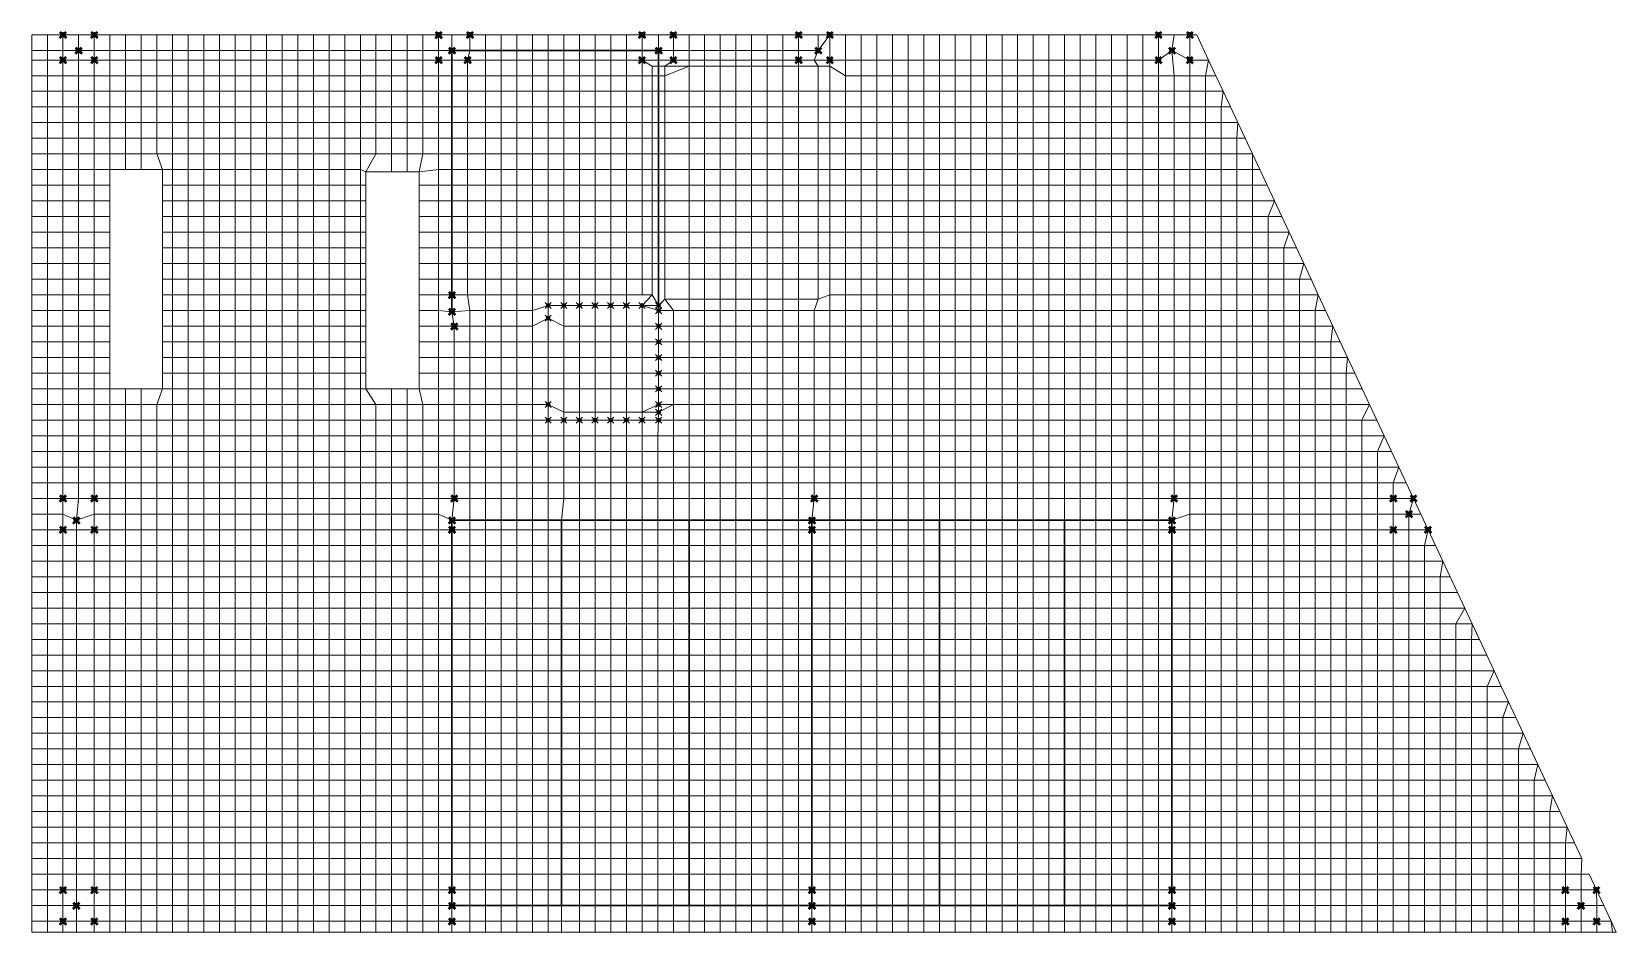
# Model space of a CAD drawing. Header units: inches. Extents: x 7 to 32.3, y 2.3 to 16.7.
import ezdxf

# ---------------------------------------------------------------- set-up
doc = ezdxf.new("R2010")
doc.units = ezdxf.units.IN
doc.header["$MEASUREMENT"] = 0
doc.header["$PDMODE"] = 35
doc.header["$PDSIZE"] = 0.05
for name, color, linetype, lineweight in [('SAP.Beam 25X60', 150, 'Continuous', 30), ('SAP.Columns', 170, 'Continuous', 50), ('SAP.Deck', 41, 'Continuous', 15), ('SAP.Slab 30cm', 11, 'Continuous', 15), ('SAP.Steel BeaM', 130, 'Continuous', 30), ('SAP.Wall', 190, 'Continuous', 30)]:
    doc.layers.add(name, color=color, linetype=linetype, lineweight=lineweight)

msp = doc.modelspace()

# ---------------------------------------------------------------- linework, layer by layer
at = {"layer": 'SAP.Beam 25X60'}
for p, q in [((13.7139, 12.2304), (13.7139, 16.40195)), ((17.0139, 16.40195), (13.7139, 16.40195)), ((17.0139, 12.3304), (17.0139, 16.40195))]:
    msp.add_line(p, q, dxfattribs=at)
at = {"layer": 'SAP.Columns'}
for p in [(7.5, 16.65195), (8, 16.65195), (13.5, 16.65113), (14.00325, 16.65195), (16.75, 16.65195), (17.25, 16.65195), (19.25, 16.65195), (19.75, 16.65195), (25, 16.65195), (25.5, 16.65195), (7.5, 16.25), (7.75, 16.40195), (8, 16.25), (13.5, 16.25), (13.7139, 16.40195), (13.9639, 16.25), (16.75, 16.25), (17.0139, 16.40195), (17.25, 16.25), (19.25, 16.25), (19.5639, 16.40195), (19.75, 16.25), (25, 16.25), (25.2139, 16.40195), (25.5, 16.25), (13.7139, 12.5), (13.715, 12.23325), (13.75, 12), (7.5, 9.25004), (8, 9.25), (13.75, 9.25), (19.5, 9.25), (25.25, 9.25001), (28.75, 9.25), (29.07295, 9.25), (7.7139, 8.90204), (13.7139, 8.90204), (19.4639, 8.90204), (25.2139, 8.90204), (29, 9), (7.5, 8.75), (8, 8.75), (13.7139, 8.75), (19.4639, 8.75), (25.2139, 8.75), (28.75, 8.75), (29.30682, 8.75), (7.5, 3), (8, 3), (13.7139, 3), (19.4639, 3), (25.2139, 3), (31.5, 3), (31.99625, 3), (7.7139, 2.75), (13.7139, 2.75), (19.4639, 2.75), (25.2139, 2.75), (31.75, 2.75), (7.5, 2.5), (8, 2.5), (13.7139, 2.5), (19.4639, 2.5), (25.2139, 2.5), (31.5, 2.5), (32, 2.5)]:
    msp.add_point(p, dxfattribs=at)
at = {"layer": 'SAP.Deck'}
for points in [[(13.7139, 8.75), (14, 8.75), (14, 8.90204), (13.7139, 8.90204)], [(14, 8.75), (14.25, 8.75), (14.25, 8.90204), (14, 8.90204)], [(14.25, 8.75), (14.5, 8.75), (14.5, 8.90204), (14.25, 8.90204)], [(14.5, 8.75), (14.75, 8.75), (14.75, 8.90204), (14.5, 8.90204)], [(14.75, 8.75), (15, 8.75), (15, 8.90204), (14.75, 8.90204)], [(15, 8.75), (15.25, 8.75), (15.25, 8.90204), (15, 8.90204)], [(15.25, 8.75), (15.4639, 8.75), (15.4639, 8.90204), (15.25, 8.90204)], [(15.4639, 8.75), (15.75, 8.75), (15.75, 8.90204), (15.4639, 8.90204)], [(15.75, 8.75), (16, 8.75), (16, 8.90204), (15.75, 8.90204)], [(16, 8.75), (16.25, 8.75), (16.25, 8.90204), (16, 8.90204)], [(16.25, 8.75), (16.5, 8.75), (16.5, 8.90204), (16.25, 8.90204)], [(16.5, 8.75), (16.75, 8.75), (16.75, 8.90204), (16.5, 8.90204)], [(16.75, 8.75), (17, 8.75), (17, 8.90204), (16.75, 8.90204)], [(17, 8.75), (17.25, 8.75), (17.25, 8.90204), (17, 8.90204)], [(17.25, 8.75), (17.5, 8.75), (17.5, 8.90204), (17.25, 8.90204)], [(17.5, 8.75), (17.75, 8.75), (17.75, 8.90204), (17.5, 8.90204)], [(17.75, 8.75), (18, 8.75), (18, 8.90204), (17.75, 8.90204)], [(18, 8.75), (18.25, 8.75), (18.25, 8.90204), (18, 8.90204)], [(18.25, 8.75), (18.5, 8.75), (18.5, 8.90204), (18.25, 8.90204)], [(18.5, 8.75), (18.75, 8.75), (18.75, 8.90204), (18.5, 8.90204)], [(18.75, 8.75), (19, 8.75), (19, 8.90204), (18.75, 8.90204)], [(19, 8.75), (19.25, 8.75), (19.25, 8.90204), (19, 8.90204)], [(19.25, 8.75), (19.4639, 8.75), (19.4639, 8.90204), (19.25, 8.90204)], [(19.4639, 8.75), (19.75, 8.75), (19.75, 8.90204), (19.4639, 8.90204)], [(19.75, 8.75), (20, 8.75), (20, 8.90204), (19.75, 8.90204)], [(20, 8.75), (20.25, 8.75), (20.25, 8.90204), (20, 8.90204)], [(20.25, 8.75), (20.5, 8.75), (20.5, 8.90204), (20.25, 8.90204)], [(20.5, 8.75), (20.75, 8.75), (20.75, 8.90204), (20.5, 8.90204)], [(20.75, 8.75), (21, 8.75), (21, 8.90204), (20.75, 8.90204)], [(21, 8.75), (21.25, 8.75), (21.25, 8.90204), (21, 8.90204)], [(21.25, 8.75), (21.5, 8.75), (21.5, 8.90204), (21.25, 8.90204)], [(21.5, 8.75), (21.75, 8.75), (21.75, 8.90204), (21.5, 8.90204)], [(21.75, 8.75), (22, 8.75), (22, 8.90204), (21.75, 8.90204)], [(22, 8.75), (22.25, 8.75), (22.25, 8.90204), (22, 8.90204)], [(22.25, 8.75), (22.5, 8.75), (22.5, 8.90204), (22.25, 8.90204)], [(22.5, 8.75), (22.75, 8.75), (22.75, 8.90204), (22.5, 8.90204)], [(22.75, 8.75), (23, 8.75), (23, 8.90204), (22.75, 8.90204)], [(23, 8.75), (23.25, 8.75), (23.25, 8.90204), (23, 8.90204)], [(23.25, 8.75), (23.5, 8.75), (23.5, 8.90204), (23.25, 8.90204)], [(23.5, 8.75), (23.75, 8.75), (23.75, 8.90204), (23.5, 8.90204)], [(23.75, 8.75), (24, 8.75), (24, 8.90204), (23.75, 8.90204)], [(24, 8.75), (24.25, 8.75), (24.25, 8.90204), (24, 8.90204)], [(24.25, 8.75), (24.5, 8.75), (24.5, 8.90204), (24.25, 8.90204)], [(24.5, 8.75), (24.75, 8.75), (24.75, 8.90204), (24.5, 8.90204)], [(24.75, 8.75), (25, 8.75), (25, 8.90204), (24.75, 8.90204)], [(25, 8.75), (25.2139, 8.75), (25.2139, 8.90204), (25, 8.90204)], [(13.7139, 8.5), (14, 8.5), (14, 8.75), (13.7139, 8.75)], [(14, 8.5), (14.25, 8.5), (14.25, 8.75), (14, 8.75)], [(14.25, 8.5), (14.5, 8.5), (14.5, 8.75), (14.25, 8.75)], [(14.5, 8.5), (14.75, 8.5), (14.75, 8.75), (14.5, 8.75)], [(14.75, 8.5), (15, 8.5), (15, 8.75), (14.75, 8.75)], [(15, 8.5), (15.25, 8.5), (15.25, 8.75), (15, 8.75)], [(15.25, 8.5), (15.4639, 8.5), (15.4639, 8.75), (15.25, 8.75)], [(15.4639, 8.5), (15.75, 8.5), (15.75, 8.75), (15.4639, 8.75)], [(15.75, 8.5), (16, 8.5), (16, 8.75), (15.75, 8.75)], [(16, 8.5), (16.25, 8.5), (16.25, 8.75), (16, 8.75)], [(16.25, 8.5), (16.5, 8.5), (16.5, 8.75), (16.25, 8.75)], [(16.5, 8.5), (16.75, 8.5), (16.75, 8.75), (16.5, 8.75)], [(16.75, 8.5), (17, 8.5), (17, 8.75), (16.75, 8.75)], [(17, 8.5), (17.25, 8.5), (17.25, 8.75), (17, 8.75)], [(17.25, 8.5), (17.5, 8.5), (17.5, 8.75), (17.25, 8.75)], [(17.5, 8.5), (17.75, 8.5), (17.75, 8.75), (17.5, 8.75)], [(17.75, 8.5), (18, 8.5), (18, 8.75), (17.75, 8.75)], [(18, 8.5), (18.25, 8.5), (18.25, 8.75), (18, 8.75)], [(18.25, 8.5), (18.5, 8.5), (18.5, 8.75), (18.25, 8.75)], [(18.5, 8.5), (18.75, 8.5), (18.75, 8.75), (18.5, 8.75)], [(18.75, 8.5), (19, 8.5), (19, 8.75), (18.75, 8.75)], [(19, 8.5), (19.25, 8.5), (19.25, 8.75), (19, 8.75)], [(19.25, 8.5), (19.4639, 8.5), (19.4639, 8.75), (19.25, 8.75)], [(19.4639, 8.5), (19.75, 8.5), (19.75, 8.75), (19.4639, 8.75)], [(19.75, 8.5), (20, 8.5), (20, 8.75), (19.75, 8.75)], [(20, 8.5), (20.25, 8.5), (20.25, 8.75), (20, 8.75)], [(20.25, 8.5), (20.5, 8.5), (20.5, 8.75), (20.25, 8.75)], [(20.5, 8.5), (20.75, 8.5), (20.75, 8.75), (20.5, 8.75)], [(20.75, 8.5), (21, 8.5), (21, 8.75), (20.75, 8.75)], [(21, 8.5), (21.25, 8.5), (21.25, 8.75), (21, 8.75)], [(21.25, 8.5), (21.5, 8.5), (21.5, 8.75), (21.25, 8.75)], [(21.5, 8.5), (21.75, 8.5), (21.75, 8.75), (21.5, 8.75)], [(21.75, 8.5), (22, 8.5), (22, 8.75), (21.75, 8.75)], [(22, 8.5), (22.25, 8.5), (22.25, 8.75), (22, 8.75)], [(22.25, 8.5), (22.5, 8.5), (22.5, 8.75), (22.25, 8.75)], [(22.5, 8.5), (22.75, 8.5), (22.75, 8.75), (22.5, 8.75)], [(22.75, 8.5), (23, 8.5), (23, 8.75), (22.75, 8.75)], [(23, 8.5), (23.25, 8.5), (23.25, 8.75), (23, 8.75)], [(23.25, 8.5), (23.5, 8.5), (23.5, 8.75), (23.25, 8.75)], [(23.5, 8.5), (23.75, 8.5), (23.75, 8.75), (23.5, 8.75)], [(23.75, 8.5), (24, 8.5), (24, 8.75), (23.75, 8.75)], [(24, 8.5), (24.25, 8.5), (24.25, 8.75), (24, 8.75)], [(24.25, 8.5), (24.5, 8.5), (24.5, 8.75), (24.25, 8.75)], [(24.5, 8.5), (24.75, 8.5), (24.75, 8.75), (24.5, 8.75)], [(24.75, 8.5), (25, 8.5), (25, 8.75), (24.75, 8.75)], [(25, 8.5), (25.2139, 8.5), (25.2139, 8.75), (25, 8.75)], [(13.7139, 8.25), (14, 8.25), (14, 8.5), (13.7139, 8.5)], [(14, 8.25), (14.25, 8.25), (14.25, 8.5), (14, 8.5)], [(14.25, 8.25), (14.5, 8.25), (14.5, 8.5), (14.25, 8.5)], [(14.5, 8.25), (14.75, 8.25), (14.75, 8.5), (14.5, 8.5)], [(14.75, 8.25), (15, 8.25), (15, 8.5), (14.75, 8.5)], [(15, 8.25), (15.25, 8.25), (15.25, 8.5), (15, 8.5)], [(15.25, 8.25), (15.4639, 8.25), (15.4639, 8.5), (15.25, 8.5)], [(15.4639, 8.25), (15.75, 8.25), (15.75, 8.5), (15.4639, 8.5)], [(15.75, 8.25), (16, 8.25), (16, 8.5), (15.75, 8.5)], [(16, 8.25), (16.25, 8.25), (16.25, 8.5), (16, 8.5)], [(16.25, 8.25), (16.5, 8.25), (16.5, 8.5), (16.25, 8.5)], [(16.5, 8.25), (16.75, 8.25), (16.75, 8.5), (16.5, 8.5)], [(16.75, 8.25), (17, 8.25), (17, 8.5), (16.75, 8.5)], [(17, 8.25), (17.25, 8.25), (17.25, 8.5), (17, 8.5)], [(17.25, 8.25), (17.5, 8.25), (17.5, 8.5), (17.25, 8.5)], [(17.5, 8.25), (17.75, 8.25), (17.75, 8.5), (17.5, 8.5)], [(17.75, 8.25), (18, 8.25), (18, 8.5), (17.75, 8.5)], [(18, 8.25), (18.25, 8.25), (18.25, 8.5), (18, 8.5)], [(18.25, 8.25), (18.5, 8.25), (18.5, 8.5), (18.25, 8.5)], [(18.5, 8.25), (18.75, 8.25), (18.75, 8.5), (18.5, 8.5)], [(18.75, 8.25), (19, 8.25), (19, 8.5), (18.75, 8.5)], [(19, 8.25), (19.25, 8.25), (19.25, 8.5), (19, 8.5)], [(19.25, 8.25), (19.4639, 8.25), (19.4639, 8.5), (19.25, 8.5)], [(19.4639, 8.25), (19.75, 8.25), (19.75, 8.5), (19.4639, 8.5)], [(19.75, 8.25), (20, 8.25), (20, 8.5), (19.75, 8.5)], [(20, 8.25), (20.25, 8.25), (20.25, 8.5), (20, 8.5)], [(20.25, 8.25), (20.5, 8.25), (20.5, 8.5), (20.25, 8.5)], [(20.5, 8.25), (20.75, 8.25), (20.75, 8.5), (20.5, 8.5)], [(20.75, 8.25), (21, 8.25), (21, 8.5), (20.75, 8.5)], [(21, 8.25), (21.25, 8.25), (21.25, 8.5), (21, 8.5)], [(21.25, 8.25), (21.5, 8.25), (21.5, 8.5), (21.25, 8.5)], [(21.5, 8.25), (21.75, 8.25), (21.75, 8.5), (21.5, 8.5)], [(21.75, 8.25), (22, 8.25), (22, 8.5), (21.75, 8.5)], [(22, 8.25), (22.25, 8.25), (22.25, 8.5), (22, 8.5)], [(22.25, 8.25), (22.5, 8.25), (22.5, 8.5), (22.25, 8.5)], [(22.5, 8.25), (22.75, 8.25), (22.75, 8.5), (22.5, 8.5)], [(22.75, 8.25), (23, 8.25), (23, 8.5), (22.75, 8.5)], [(23, 8.25), (23.25, 8.25), (23.25, 8.5), (23, 8.5)], [(23.25, 8.25), (23.5, 8.25), (23.5, 8.5), (23.25, 8.5)], [(23.5, 8.25), (23.75, 8.25), (23.75, 8.5), (23.5, 8.5)], [(23.75, 8.25), (24, 8.25), (24, 8.5), (23.75, 8.5)], [(24, 8.25), (24.25, 8.25), (24.25, 8.5), (24, 8.5)], [(24.25, 8.25), (24.5, 8.25), (24.5, 8.5), (24.25, 8.5)], [(24.5, 8.25), (24.75, 8.25), (24.75, 8.5), (24.5, 8.5)], [(24.75, 8.25), (25, 8.25), (25, 8.5), (24.75, 8.5)], [(25, 8.25), (25.2139, 8.25), (25.2139, 8.5), (25, 8.5)], [(13.7139, 8), (14, 8), (14, 8.25), (13.7139, 8.25)], [(14, 8), (14.25, 8), (14.25, 8.25), (14, 8.25)], [(14.25, 8), (14.5, 8), (14.5, 8.25), (14.25, 8.25)], [(14.5, 8), (14.75, 8), (14.75, 8.25), (14.5, 8.25)], [(14.75, 8), (15, 8), (15, 8.25), (14.75, 8.25)], [(15, 8), (15.25, 8), (15.25, 8.25), (15, 8.25)], [(15.25, 8), (15.4639, 8), (15.4639, 8.25), (15.25, 8.25)], [(15.4639, 8), (15.75, 8), (15.75, 8.25), (15.4639, 8.25)], [(15.75, 8), (16, 8), (16, 8.25), (15.75, 8.25)], [(16, 8), (16.25, 8), (16.25, 8.25), (16, 8.25)], [(16.25, 8), (16.5, 8), (16.5, 8.25), (16.25, 8.25)], [(16.5, 8), (16.75, 8), (16.75, 8.25), (16.5, 8.25)], [(16.75, 8), (17, 8), (17, 8.25), (16.75, 8.25)], [(17, 8), (17.25, 8), (17.25, 8.25), (17, 8.25)], [(17.25, 8), (17.5, 8), (17.5, 8.25), (17.25, 8.25)], [(17.5, 8), (17.75, 8), (17.75, 8.25), (17.5, 8.25)], [(17.75, 8), (18, 8), (18, 8.25), (17.75, 8.25)], [(18, 8), (18.25, 8), (18.25, 8.25), (18, 8.25)], [(18.25, 8), (18.5, 8), (18.5, 8.25), (18.25, 8.25)], [(18.5, 8), (18.75, 8), (18.75, 8.25), (18.5, 8.25)], [(18.75, 8), (19, 8), (19, 8.25), (18.75, 8.25)], [(19, 8), (19.25, 8), (19.25, 8.25), (19, 8.25)], [(19.25, 8), (19.4639, 8), (19.4639, 8.25), (19.25, 8.25)], [(19.4639, 8), (19.75, 8), (19.75, 8.25), (19.4639, 8.25)], [(19.75, 8), (20, 8), (20, 8.25), (19.75, 8.25)], [(20, 8), (20.25, 8), (20.25, 8.25), (20, 8.25)], [(20.25, 8), (20.5, 8), (20.5, 8.25), (20.25, 8.25)], [(20.5, 8), (20.75, 8), (20.75, 8.25), (20.5, 8.25)], [(20.75, 8), (21, 8), (21, 8.25), (20.75, 8.25)], [(21, 8), (21.25, 8), (21.25, 8.25), (21, 8.25)], [(21.25, 8), (21.5, 8), (21.5, 8.25), (21.25, 8.25)], [(21.5, 8), (21.75, 8), (21.75, 8.25), (21.5, 8.25)], [(21.75, 8), (22, 8), (22, 8.25), (21.75, 8.25)], [(22, 8), (22.25, 8), (22.25, 8.25), (22, 8.25)], [(22.25, 8), (22.5, 8), (22.5, 8.25), (22.25, 8.25)], [(22.5, 8), (22.75, 8), (22.75, 8.25), (22.5, 8.25)], [(22.75, 8), (23, 8), (23, 8.25), (22.75, 8.25)], [(23, 8), (23.25, 8), (23.25, 8.25), (23, 8.25)], [(23.25, 8), (23.5, 8), (23.5, 8.25), (23.25, 8.25)], [(23.5, 8), (23.75, 8), (23.75, 8.25), (23.5, 8.25)], [(23.75, 8), (24, 8), (24, 8.25), (23.75, 8.25)], [(24, 8), (24.25, 8), (24.25, 8.25), (24, 8.25)], [(24.25, 8), (24.5, 8), (24.5, 8.25), (24.25, 8.25)], [(24.5, 8), (24.75, 8), (24.75, 8.25), (24.5, 8.25)], [(24.75, 8), (25, 8), (25, 8.25), (24.75, 8.25)], [(25, 8), (25.2139, 8), (25.2139, 8.25), (25, 8.25)], [(13.7139, 7.75), (14, 7.75), (14, 8), (13.7139, 8)], [(14, 7.75), (14.25, 7.75), (14.25, 8), (14, 8)], [(14.25, 7.75), (14.5, 7.75), (14.5, 8), (14.25, 8)], [(14.5, 7.75), (14.75, 7.75), (14.75, 8), (14.5, 8)], [(14.75, 7.75), (15, 7.75), (15, 8), (14.75, 8)], [(15, 7.75), (15.25, 7.75), (15.25, 8), (15, 8)], [(15.25, 7.75), (15.4639, 7.75), (15.4639, 8), (15.25, 8)], [(15.4639, 7.75), (15.75, 7.75), (15.75, 8), (15.4639, 8)], [(15.75, 7.75), (16, 7.75), (16, 8), (15.75, 8)], [(16, 7.75), (16.25, 7.75), (16.25, 8), (16, 8)], [(16.25, 7.75), (16.5, 7.75), (16.5, 8), (16.25, 8)], [(16.5, 7.75), (16.75, 7.75), (16.75, 8), (16.5, 8)], [(16.75, 7.75), (17, 7.75), (17, 8), (16.75, 8)], [(17, 7.75), (17.25, 7.75), (17.25, 8), (17, 8)], [(17.25, 7.75), (17.5, 7.75), (17.5, 8), (17.25, 8)], [(17.5, 7.75), (17.75, 7.75), (17.75, 8), (17.5, 8)], [(17.75, 7.75), (18, 7.75), (18, 8), (17.75, 8)], [(18, 7.75), (18.25, 7.75), (18.25, 8), (18, 8)], [(18.25, 7.75), (18.5, 7.75), (18.5, 8), (18.25, 8)], [(18.5, 7.75), (18.75, 7.75), (18.75, 8), (18.5, 8)], [(18.75, 7.75), (19, 7.75), (19, 8), (18.75, 8)], [(19, 7.75), (19.25, 7.75), (19.25, 8), (19, 8)], [(19.25, 7.75), (19.4639, 7.75), (19.4639, 8), (19.25, 8)], [(19.4639, 7.75), (19.75, 7.75), (19.75, 8), (19.4639, 8)], [(19.75, 7.75), (20, 7.75), (20, 8), (19.75, 8)], [(20, 7.75), (20.25, 7.75), (20.25, 8), (20, 8)], [(20.25, 7.75), (20.5, 7.75), (20.5, 8), (20.25, 8)], [(20.5, 7.75), (20.75, 7.75), (20.75, 8), (20.5, 8)], [(20.75, 7.75), (21, 7.75), (21, 8), (20.75, 8)], [(21, 7.75), (21.25, 7.75), (21.25, 8), (21, 8)], [(21.25, 7.75), (21.5, 7.75), (21.5, 8), (21.25, 8)], [(21.5, 7.75), (21.75, 7.75), (21.75, 8), (21.5, 8)], [(21.75, 7.75), (22, 7.75), (22, 8), (21.75, 8)], [(22, 7.75), (22.25, 7.75), (22.25, 8), (22, 8)], [(22.25, 7.75), (22.5, 7.75), (22.5, 8), (22.25, 8)], [(22.5, 7.75), (22.75, 7.75), (22.75, 8), (22.5, 8)], [(22.75, 7.75), (23, 7.75), (23, 8), (22.75, 8)], [(23, 7.75), (23.25, 7.75), (23.25, 8), (23, 8)], [(23.25, 7.75), (23.5, 7.75), (23.5, 8), (23.25, 8)], [(23.5, 7.75), (23.75, 7.75), (23.75, 8), (23.5, 8)], [(23.75, 7.75), (24, 7.75), (24, 8), (23.75, 8)], [(24, 7.75), (24.25, 7.75), (24.25, 8), (24, 8)], [(24.25, 7.75), (24.5, 7.75), (24.5, 8), (24.25, 8)], [(24.5, 7.75), (24.75, 7.75), (24.75, 8), (24.5, 8)], [(24.75, 7.75), (25, 7.75), (25, 8), (24.75, 8)], [(25, 7.75), (25.2139, 7.75), (25.2139, 8), (25, 8)], [(13.7139, 7.5), (14, 7.5), (14, 7.75), (13.7139, 7.75)], [(14, 7.5), (14.25, 7.5), (14.25, 7.75), (14, 7.75)], [(14.25, 7.5), (14.5, 7.5), (14.5, 7.75), (14.25, 7.75)], [(14.5, 7.5), (14.75, 7.5), (14.75, 7.75), (14.5, 7.75)], [(14.75, 7.5), (15, 7.5), (15, 7.75), (14.75, 7.75)], [(15, 7.5), (15.25, 7.5), (15.25, 7.75), (15, 7.75)], [(15.25, 7.5), (15.4639, 7.5), (15.4639, 7.75), (15.25, 7.75)], [(15.4639, 7.5), (15.75, 7.5), (15.75, 7.75), (15.4639, 7.75)], [(15.75, 7.5), (16, 7.5), (16, 7.75), (15.75, 7.75)], [(16, 7.5), (16.25, 7.5), (16.25, 7.75), (16, 7.75)], [(16.25, 7.5), (16.5, 7.5), (16.5, 7.75), (16.25, 7.75)], [(16.5, 7.5), (16.75, 7.5), (16.75, 7.75), (16.5, 7.75)], [(16.75, 7.5), (17, 7.5), (17, 7.75), (16.75, 7.75)], [(17, 7.5), (17.25, 7.5), (17.25, 7.75), (17, 7.75)], [(17.25, 7.5), (17.5, 7.5), (17.5, 7.75), (17.25, 7.75)], [(17.5, 7.5), (17.75, 7.5), (17.75, 7.75), (17.5, 7.75)], [(17.75, 7.5), (18, 7.5), (18, 7.75), (17.75, 7.75)], [(18, 7.5), (18.25, 7.5), (18.25, 7.75), (18, 7.75)], [(18.25, 7.5), (18.5, 7.5), (18.5, 7.75), (18.25, 7.75)], [(18.5, 7.5), (18.75, 7.5), (18.75, 7.75), (18.5, 7.75)], [(18.75, 7.5), (19, 7.5), (19, 7.75), (18.75, 7.75)], [(19, 7.5), (19.25, 7.5), (19.25, 7.75), (19, 7.75)], [(19.25, 7.5), (19.4639, 7.5), (19.4639, 7.75), (19.25, 7.75)], [(19.4639, 7.5), (19.75, 7.5), (19.75, 7.75), (19.4639, 7.75)], [(19.75, 7.5), (20, 7.5), (20, 7.75), (19.75, 7.75)], [(20, 7.5), (20.25, 7.5), (20.25, 7.75), (20, 7.75)], [(20.25, 7.5), (20.5, 7.5), (20.5, 7.75), (20.25, 7.75)], [(20.5, 7.5), (20.75, 7.5), (20.75, 7.75), (20.5, 7.75)], [(20.75, 7.5), (21, 7.5), (21, 7.75), (20.75, 7.75)], [(21, 7.5), (21.25, 7.5), (21.25, 7.75), (21, 7.75)], [(21.25, 7.5), (21.5, 7.5), (21.5, 7.75), (21.25, 7.75)], [(21.5, 7.5), (21.75, 7.5), (21.75, 7.75), (21.5, 7.75)], [(21.75, 7.5), (22, 7.5), (22, 7.75), (21.75, 7.75)], [(22, 7.5), (22.25, 7.5), (22.25, 7.75), (22, 7.75)], [(22.25, 7.5), (22.5, 7.5), (22.5, 7.75), (22.25, 7.75)], [(22.5, 7.5), (22.75, 7.5), (22.75, 7.75), (22.5, 7.75)], [(22.75, 7.5), (23, 7.5), (23, 7.75), (22.75, 7.75)], [(23, 7.5), (23.25, 7.5), (23.25, 7.75), (23, 7.75)], [(23.25, 7.5), (23.5, 7.5), (23.5, 7.75), (23.25, 7.75)], [(23.5, 7.5), (23.75, 7.5), (23.75, 7.75), (23.5, 7.75)], [(23.75, 7.5), (24, 7.5), (24, 7.75), (23.75, 7.75)], [(24, 7.5), (24.25, 7.5), (24.25, 7.75), (24, 7.75)], [(24.25, 7.5), (24.5, 7.5), (24.5, 7.75), (24.25, 7.75)], [(24.5, 7.5), (24.75, 7.5), (24.75, 7.75), (24.5, 7.75)], [(24.75, 7.5), (25, 7.5), (25, 7.75), (24.75, 7.75)], [(25, 7.5), (25.2139, 7.5), (25.2139, 7.75), (25, 7.75)], [(13.7139, 7.25), (14, 7.25), (14, 7.5), (13.7139, 7.5)], [(14, 7.25), (14.25, 7.25), (14.25, 7.5), (14, 7.5)], [(14.25, 7.25), (14.5, 7.25), (14.5, 7.5), (14.25, 7.5)], [(14.5, 7.25), (14.75, 7.25), (14.75, 7.5), (14.5, 7.5)], [(14.75, 7.25), (15, 7.25), (15, 7.5), (14.75, 7.5)], [(15, 7.25), (15.25, 7.25), (15.25, 7.5), (15, 7.5)], [(15.25, 7.25), (15.4639, 7.25), (15.4639, 7.5), (15.25, 7.5)], [(15.4639, 7.25), (15.75, 7.25), (15.75, 7.5), (15.4639, 7.5)], [(15.75, 7.25), (16, 7.25), (16, 7.5), (15.75, 7.5)], [(16, 7.25), (16.25, 7.25), (16.25, 7.5), (16, 7.5)], [(16.25, 7.25), (16.5, 7.25), (16.5, 7.5), (16.25, 7.5)], [(16.5, 7.25), (16.75, 7.25), (16.75, 7.5), (16.5, 7.5)], [(16.75, 7.25), (17, 7.25), (17, 7.5), (16.75, 7.5)], [(17, 7.25), (17.25, 7.25), (17.25, 7.5), (17, 7.5)], [(17.25, 7.25), (17.5, 7.25), (17.5, 7.5), (17.25, 7.5)], [(17.5, 7.25), (17.75, 7.25), (17.75, 7.5), (17.5, 7.5)], [(17.75, 7.25), (18, 7.25), (18, 7.5), (17.75, 7.5)], [(18, 7.25), (18.25, 7.25), (18.25, 7.5), (18, 7.5)], [(18.25, 7.25), (18.5, 7.25), (18.5, 7.5), (18.25, 7.5)], [(18.5, 7.25), (18.75, 7.25), (18.75, 7.5), (18.5, 7.5)], [(18.75, 7.25), (19, 7.25), (19, 7.5), (18.75, 7.5)], [(19, 7.25), (19.25, 7.25), (19.25, 7.5), (19, 7.5)], [(19.25, 7.25), (19.4639, 7.25), (19.4639, 7.5), (19.25, 7.5)], [(19.4639, 7.25), (19.75, 7.25), (19.75, 7.5), (19.4639, 7.5)], [(19.75, 7.25), (20, 7.25), (20, 7.5), (19.75, 7.5)], [(20, 7.25), (20.25, 7.25), (20.25, 7.5), (20, 7.5)], [(20.25, 7.25), (20.5, 7.25), (20.5, 7.5), (20.25, 7.5)], [(20.5, 7.25), (20.75, 7.25), (20.75, 7.5), (20.5, 7.5)], [(20.75, 7.25), (21, 7.25), (21, 7.5), (20.75, 7.5)], [(21, 7.25), (21.25, 7.25), (21.25, 7.5), (21, 7.5)], [(21.25, 7.25), (21.5, 7.25), (21.5, 7.5), (21.25, 7.5)], [(21.5, 7.25), (21.75, 7.25), (21.75, 7.5), (21.5, 7.5)], [(21.75, 7.25), (22, 7.25), (22, 7.5), (21.75, 7.5)], [(22, 7.25), (22.25, 7.25), (22.25, 7.5), (22, 7.5)], [(22.25, 7.25), (22.5, 7.25), (22.5, 7.5), (22.25, 7.5)], [(22.5, 7.25), (22.75, 7.25), (22.75, 7.5), (22.5, 7.5)], [(22.75, 7.25), (23, 7.25), (23, 7.5), (22.75, 7.5)], [(23, 7.25), (23.25, 7.25), (23.25, 7.5), (23, 7.5)], [(23.25, 7.25), (23.5, 7.25), (23.5, 7.5), (23.25, 7.5)], [(23.5, 7.25), (23.75, 7.25), (23.75, 7.5), (23.5, 7.5)], [(23.75, 7.25), (24, 7.25), (24, 7.5), (23.75, 7.5)], [(24, 7.25), (24.25, 7.25), (24.25, 7.5), (24, 7.5)], [(24.25, 7.25), (24.5, 7.25), (24.5, 7.5), (24.25, 7.5)], [(24.5, 7.25), (24.75, 7.25), (24.75, 7.5), (24.5, 7.5)], [(24.75, 7.25), (25, 7.25), (25, 7.5), (24.75, 7.5)], [(25, 7.25), (25.2139, 7.25), (25.2139, 7.5), (25, 7.5)], [(13.7139, 7), (14, 7), (14, 7.25), (13.7139, 7.25)], [(14, 7), (14.25, 7), (14.25, 7.25), (14, 7.25)], [(14.25, 7), (14.5, 7), (14.5, 7.25), (14.25, 7.25)], [(14.5, 7), (14.75, 7), (14.75, 7.25), (14.5, 7.25)], [(14.75, 7), (15, 7), (15, 7.25), (14.75, 7.25)], [(15, 7), (15.25, 7), (15.25, 7.25), (15, 7.25)], [(15.25, 7), (15.4639, 7), (15.4639, 7.25), (15.25, 7.25)], [(15.4639, 7), (15.75, 7), (15.75, 7.25), (15.4639, 7.25)], [(15.75, 7), (16, 7), (16, 7.25), (15.75, 7.25)], [(16, 7), (16.25, 7), (16.25, 7.25), (16, 7.25)], [(16.25, 7), (16.5, 7), (16.5, 7.25), (16.25, 7.25)], [(16.5, 7), (16.75, 7), (16.75, 7.25), (16.5, 7.25)], [(16.75, 7), (17, 7), (17, 7.25), (16.75, 7.25)], [(17, 7), (17.25, 7), (17.25, 7.25), (17, 7.25)], [(17.25, 7), (17.5, 7), (17.5, 7.25), (17.25, 7.25)], [(17.5, 7), (17.75, 7), (17.75, 7.25), (17.5, 7.25)], [(17.75, 7), (18, 7), (18, 7.25), (17.75, 7.25)], [(18, 7), (18.25, 7), (18.25, 7.25), (18, 7.25)], [(18.25, 7), (18.5, 7), (18.5, 7.25), (18.25, 7.25)], [(18.5, 7), (18.75, 7), (18.75, 7.25), (18.5, 7.25)], [(18.75, 7), (19, 7), (19, 7.25), (18.75, 7.25)], [(19, 7), (19.25, 7), (19.25, 7.25), (19, 7.25)], [(19.25, 7), (19.4639, 7), (19.4639, 7.25), (19.25, 7.25)], [(19.4639, 7), (19.75, 7), (19.75, 7.25), (19.4639, 7.25)], [(19.75, 7), (20, 7), (20, 7.25), (19.75, 7.25)], [(20, 7), (20.25, 7), (20.25, 7.25), (20, 7.25)], [(20.25, 7), (20.5, 7), (20.5, 7.25), (20.25, 7.25)], [(20.5, 7), (20.75, 7), (20.75, 7.25), (20.5, 7.25)], [(20.75, 7), (21, 7), (21, 7.25), (20.75, 7.25)], [(21, 7), (21.25, 7), (21.25, 7.25), (21, 7.25)], [(21.25, 7), (21.5, 7), (21.5, 7.25), (21.25, 7.25)], [(21.5, 7), (21.75, 7), (21.75, 7.25), (21.5, 7.25)], [(21.75, 7), (22, 7), (22, 7.25), (21.75, 7.25)], [(22, 7), (22.25, 7), (22.25, 7.25), (22, 7.25)], [(22.25, 7), (22.5, 7), (22.5, 7.25), (22.25, 7.25)], [(22.5, 7), (22.75, 7), (22.75, 7.25), (22.5, 7.25)], [(22.75, 7), (23, 7), (23, 7.25), (22.75, 7.25)], [(23, 7), (23.25, 7), (23.25, 7.25), (23, 7.25)], [(23.25, 7), (23.5, 7), (23.5, 7.25), (23.25, 7.25)], [(23.5, 7), (23.75, 7), (23.75, 7.25), (23.5, 7.25)], [(23.75, 7), (24, 7), (24, 7.25), (23.75, 7.25)], [(24, 7), (24.25, 7), (24.25, 7.25), (24, 7.25)], [(24.25, 7), (24.5, 7), (24.5, 7.25), (24.25, 7.25)], [(24.5, 7), (24.75, 7), (24.75, 7.25), (24.5, 7.25)], [(24.75, 7), (25, 7), (25, 7.25), (24.75, 7.25)], [(25, 7), (25.2139, 7), (25.2139, 7.25), (25, 7.25)], [(13.7139, 6.75), (14, 6.75), (14, 7), (13.7139, 7)], [(14, 6.75), (14.25, 6.75), (14.25, 7), (14, 7)], [(14.25, 6.75), (14.5, 6.75), (14.5, 7), (14.25, 7)], [(14.5, 6.75), (14.75, 6.75), (14.75, 7), (14.5, 7)], [(14.75, 6.75), (15, 6.75), (15, 7), (14.75, 7)], [(15, 6.75), (15.25, 6.75), (15.25, 7), (15, 7)], [(15.25, 6.75), (15.4639, 6.75), (15.4639, 7), (15.25, 7)], [(15.4639, 6.75), (15.75, 6.75), (15.75, 7), (15.4639, 7)], [(15.75, 6.75), (16, 6.75), (16, 7), (15.75, 7)], [(16, 6.75), (16.25, 6.75), (16.25, 7), (16, 7)], [(16.25, 6.75), (16.5, 6.75), (16.5, 7), (16.25, 7)], [(16.5, 6.75), (16.75, 6.75), (16.75, 7), (16.5, 7)], [(16.75, 6.75), (17, 6.75), (17, 7), (16.75, 7)], [(17, 6.75), (17.25, 6.75), (17.25, 7), (17, 7)], [(17.25, 6.75), (17.5, 6.75), (17.5, 7), (17.25, 7)], [(17.5, 6.75), (17.75, 6.75), (17.75, 7), (17.5, 7)], [(17.75, 6.75), (18, 6.75), (18, 7), (17.75, 7)], [(18, 6.75), (18.25, 6.75), (18.25, 7), (18, 7)], [(18.25, 6.75), (18.5, 6.75), (18.5, 7), (18.25, 7)], [(18.5, 6.75), (18.75, 6.75), (18.75, 7), (18.5, 7)], [(18.75, 6.75), (19, 6.75), (19, 7), (18.75, 7)], [(19, 6.75), (19.25, 6.75), (19.25, 7), (19, 7)], [(19.25, 6.75), (19.4639, 6.75), (19.4639, 7), (19.25, 7)], [(19.4639, 6.75), (19.75, 6.75), (19.75, 7), (19.4639, 7)], [(19.75, 6.75), (20, 6.75), (20, 7), (19.75, 7)], [(20, 6.75), (20.25, 6.75), (20.25, 7), (20, 7)], [(20.25, 6.75), (20.5, 6.75), (20.5, 7), (20.25, 7)], [(20.5, 6.75), (20.75, 6.75), (20.75, 7), (20.5, 7)], [(20.75, 6.75), (21, 6.75), (21, 7), (20.75, 7)], [(21, 6.75), (21.25, 6.75), (21.25, 7), (21, 7)], [(21.25, 6.75), (21.5, 6.75), (21.5, 7), (21.25, 7)], [(21.5, 6.75), (21.75, 6.75), (21.75, 7), (21.5, 7)], [(21.75, 6.75), (22, 6.75), (22, 7), (21.75, 7)], [(22, 6.75), (22.25, 6.75), (22.25, 7), (22, 7)], [(22.25, 6.75), (22.5, 6.75), (22.5, 7), (22.25, 7)], [(22.5, 6.75), (22.75, 6.75), (22.75, 7), (22.5, 7)], [(22.75, 6.75), (23, 6.75), (23, 7), (22.75, 7)], [(23, 6.75), (23.25, 6.75), (23.25, 7), (23, 7)], [(23.25, 6.75), (23.5, 6.75), (23.5, 7), (23.25, 7)], [(23.5, 6.75), (23.75, 6.75), (23.75, 7), (23.5, 7)], [(23.75, 6.75), (24, 6.75), (24, 7), (23.75, 7)], [(24, 6.75), (24.25, 6.75), (24.25, 7), (24, 7)], [(24.25, 6.75), (24.5, 6.75), (24.5, 7), (24.25, 7)], [(24.5, 6.75), (24.75, 6.75), (24.75, 7), (24.5, 7)], [(24.75, 6.75), (25, 6.75), (25, 7), (24.75, 7)], [(25, 6.75), (25.2139, 6.75), (25.2139, 7), (25, 7)], [(13.7139, 6.5), (14, 6.5), (14, 6.75), (13.7139, 6.75)], [(14, 6.5), (14.25, 6.5), (14.25, 6.75), (14, 6.75)], [(14.25, 6.5), (14.5, 6.5), (14.5, 6.75), (14.25, 6.75)], [(14.5, 6.5), (14.75, 6.5), (14.75, 6.75), (14.5, 6.75)], [(14.75, 6.5), (15, 6.5), (15, 6.75), (14.75, 6.75)], [(15, 6.5), (15.25, 6.5), (15.25, 6.75), (15, 6.75)], [(15.25, 6.5), (15.4639, 6.5), (15.4639, 6.75), (15.25, 6.75)], [(15.4639, 6.5), (15.75, 6.5), (15.75, 6.75), (15.4639, 6.75)], [(15.75, 6.5), (16, 6.5), (16, 6.75), (15.75, 6.75)], [(16, 6.5), (16.25, 6.5), (16.25, 6.75), (16, 6.75)], [(16.25, 6.5), (16.5, 6.5), (16.5, 6.75), (16.25, 6.75)], [(16.5, 6.5), (16.75, 6.5), (16.75, 6.75), (16.5, 6.75)], [(16.75, 6.5), (17, 6.5), (17, 6.75), (16.75, 6.75)], [(17, 6.5), (17.25, 6.5), (17.25, 6.75), (17, 6.75)], [(17.25, 6.5), (17.5, 6.5), (17.5, 6.75), (17.25, 6.75)], [(17.5, 6.5), (17.75, 6.5), (17.75, 6.75), (17.5, 6.75)], [(17.75, 6.5), (18, 6.5), (18, 6.75), (17.75, 6.75)], [(18, 6.5), (18.25, 6.5), (18.25, 6.75), (18, 6.75)], [(18.25, 6.5), (18.5, 6.5), (18.5, 6.75), (18.25, 6.75)], [(18.5, 6.5), (18.75, 6.5), (18.75, 6.75), (18.5, 6.75)], [(18.75, 6.5), (19, 6.5), (19, 6.75), (18.75, 6.75)], [(19, 6.5), (19.25, 6.5), (19.25, 6.75), (19, 6.75)], [(19.25, 6.5), (19.4639, 6.5), (19.4639, 6.75), (19.25, 6.75)], [(19.4639, 6.5), (19.75, 6.5), (19.75, 6.75), (19.4639, 6.75)], [(19.75, 6.5), (20, 6.5), (20, 6.75), (19.75, 6.75)], [(20, 6.5), (20.25, 6.5), (20.25, 6.75), (20, 6.75)], [(20.25, 6.5), (20.5, 6.5), (20.5, 6.75), (20.25, 6.75)], [(20.5, 6.5), (20.75, 6.5), (20.75, 6.75), (20.5, 6.75)], [(20.75, 6.5), (21, 6.5), (21, 6.75), (20.75, 6.75)], [(21, 6.5), (21.25, 6.5), (21.25, 6.75), (21, 6.75)], [(21.25, 6.5), (21.5, 6.5), (21.5, 6.75), (21.25, 6.75)], [(21.5, 6.5), (21.75, 6.5), (21.75, 6.75), (21.5, 6.75)], [(21.75, 6.5), (22, 6.5), (22, 6.75), (21.75, 6.75)], [(22, 6.5), (22.25, 6.5), (22.25, 6.75), (22, 6.75)], [(22.25, 6.5), (22.5, 6.5), (22.5, 6.75), (22.25, 6.75)], [(22.5, 6.5), (22.75, 6.5), (22.75, 6.75), (22.5, 6.75)], [(22.75, 6.5), (23, 6.5), (23, 6.75), (22.75, 6.75)], [(23, 6.5), (23.25, 6.5), (23.25, 6.75), (23, 6.75)], [(23.25, 6.5), (23.5, 6.5), (23.5, 6.75), (23.25, 6.75)], [(23.5, 6.5), (23.75, 6.5), (23.75, 6.75), (23.5, 6.75)], [(23.75, 6.5), (24, 6.5), (24, 6.75), (23.75, 6.75)], [(24, 6.5), (24.25, 6.5), (24.25, 6.75), (24, 6.75)], [(24.25, 6.5), (24.5, 6.5), (24.5, 6.75), (24.25, 6.75)], [(24.5, 6.5), (24.75, 6.5), (24.75, 6.75), (24.5, 6.75)], [(24.75, 6.5), (25, 6.5), (25, 6.75), (24.75, 6.75)], [(25, 6.5), (25.2139, 6.5), (25.2139, 6.75), (25, 6.75)], [(13.7139, 6.25), (14, 6.25), (14, 6.5), (13.7139, 6.5)], [(14, 6.25), (14.25, 6.25), (14.25, 6.5), (14, 6.5)], [(14.25, 6.25), (14.5, 6.25), (14.5, 6.5), (14.25, 6.5)], [(14.5, 6.25), (14.75, 6.25), (14.75, 6.5), (14.5, 6.5)], [(14.75, 6.25), (15, 6.25), (15, 6.5), (14.75, 6.5)], [(15, 6.25), (15.25, 6.25), (15.25, 6.5), (15, 6.5)], [(15.25, 6.25), (15.4639, 6.25), (15.4639, 6.5), (15.25, 6.5)], [(15.4639, 6.25), (15.75, 6.25), (15.75, 6.5), (15.4639, 6.5)], [(15.75, 6.25), (16, 6.25), (16, 6.5), (15.75, 6.5)], [(16, 6.25), (16.25, 6.25), (16.25, 6.5), (16, 6.5)], [(16.25, 6.25), (16.5, 6.25), (16.5, 6.5), (16.25, 6.5)], [(16.5, 6.25), (16.75, 6.25), (16.75, 6.5), (16.5, 6.5)], [(16.75, 6.25), (17, 6.25), (17, 6.5), (16.75, 6.5)], [(17, 6.25), (17.25, 6.25), (17.25, 6.5), (17, 6.5)], [(17.25, 6.25), (17.5, 6.25), (17.5, 6.5), (17.25, 6.5)], [(17.5, 6.25), (17.75, 6.25), (17.75, 6.5), (17.5, 6.5)], [(17.75, 6.25), (18, 6.25), (18, 6.5), (17.75, 6.5)], [(18, 6.25), (18.25, 6.25), (18.25, 6.5), (18, 6.5)], [(18.25, 6.25), (18.5, 6.25), (18.5, 6.5), (18.25, 6.5)], [(18.5, 6.25), (18.75, 6.25), (18.75, 6.5), (18.5, 6.5)], [(18.75, 6.25), (19, 6.25), (19, 6.5), (18.75, 6.5)], [(19, 6.25), (19.25, 6.25), (19.25, 6.5), (19, 6.5)], [(19.25, 6.25), (19.4639, 6.25), (19.4639, 6.5), (19.25, 6.5)], [(19.4639, 6.25), (19.75, 6.25), (19.75, 6.5), (19.4639, 6.5)], [(19.75, 6.25), (20, 6.25), (20, 6.5), (19.75, 6.5)], [(20, 6.25), (20.25, 6.25), (20.25, 6.5), (20, 6.5)], [(20.25, 6.25), (20.5, 6.25), (20.5, 6.5), (20.25, 6.5)], [(20.5, 6.25), (20.75, 6.25), (20.75, 6.5), (20.5, 6.5)], [(20.75, 6.25), (21, 6.25), (21, 6.5), (20.75, 6.5)], [(21, 6.25), (21.25, 6.25), (21.25, 6.5), (21, 6.5)], [(21.25, 6.25), (21.5, 6.25), (21.5, 6.5), (21.25, 6.5)], [(21.5, 6.25), (21.75, 6.25), (21.75, 6.5), (21.5, 6.5)], [(21.75, 6.25), (22, 6.25), (22, 6.5), (21.75, 6.5)], [(22, 6.25), (22.25, 6.25), (22.25, 6.5), (22, 6.5)], [(22.25, 6.25), (22.5, 6.25), (22.5, 6.5), (22.25, 6.5)], [(22.5, 6.25), (22.75, 6.25), (22.75, 6.5), (22.5, 6.5)], [(22.75, 6.25), (23, 6.25), (23, 6.5), (22.75, 6.5)], [(23, 6.25), (23.25, 6.25), (23.25, 6.5), (23, 6.5)], [(23.25, 6.25), (23.5, 6.25), (23.5, 6.5), (23.25, 6.5)], [(23.5, 6.25), (23.75, 6.25), (23.75, 6.5), (23.5, 6.5)], [(23.75, 6.25), (24, 6.25), (24, 6.5), (23.75, 6.5)], [(24, 6.25), (24.25, 6.25), (24.25, 6.5), (24, 6.5)], [(24.25, 6.25), (24.5, 6.25), (24.5, 6.5), (24.25, 6.5)], [(24.5, 6.25), (24.75, 6.25), (24.75, 6.5), (24.5, 6.5)], [(24.75, 6.25), (25, 6.25), (25, 6.5), (24.75, 6.5)], [(25, 6.25), (25.2139, 6.25), (25.2139, 6.5), (25, 6.5)], [(13.7139, 6), (14, 6), (14, 6.25), (13.7139, 6.25)], [(14, 6), (14.25, 6), (14.25, 6.25), (14, 6.25)], [(14.25, 6), (14.5, 6), (14.5, 6.25), (14.25, 6.25)], [(14.5, 6), (14.75, 6), (14.75, 6.25), (14.5, 6.25)], [(14.75, 6), (15, 6), (15, 6.25), (14.75, 6.25)], [(15, 6), (15.25, 6), (15.25, 6.25), (15, 6.25)], [(15.25, 6), (15.4639, 6), (15.4639, 6.25), (15.25, 6.25)], [(15.4639, 6), (15.75, 6), (15.75, 6.25), (15.4639, 6.25)], [(15.75, 6), (16, 6), (16, 6.25), (15.75, 6.25)], [(16, 6), (16.25, 6), (16.25, 6.25), (16, 6.25)], [(16.25, 6), (16.5, 6), (16.5, 6.25), (16.25, 6.25)], [(16.5, 6), (16.75, 6), (16.75, 6.25), (16.5, 6.25)], [(16.75, 6), (17, 6), (17, 6.25), (16.75, 6.25)], [(17, 6), (17.25, 6), (17.25, 6.25), (17, 6.25)], [(17.25, 6), (17.5, 6), (17.5, 6.25), (17.25, 6.25)], [(17.5, 6), (17.75, 6), (17.75, 6.25), (17.5, 6.25)], [(17.75, 6), (18, 6), (18, 6.25), (17.75, 6.25)], [(18, 6), (18.25, 6), (18.25, 6.25), (18, 6.25)], [(18.25, 6), (18.5, 6), (18.5, 6.25), (18.25, 6.25)], [(18.5, 6), (18.75, 6), (18.75, 6.25), (18.5, 6.25)], [(18.75, 6), (19, 6), (19, 6.25), (18.75, 6.25)], [(19, 6), (19.25, 6), (19.25, 6.25), (19, 6.25)], [(19.25, 6), (19.4639, 6), (19.4639, 6.25), (19.25, 6.25)], [(19.4639, 6), (19.75, 6), (19.75, 6.25), (19.4639, 6.25)], [(19.75, 6), (20, 6), (20, 6.25), (19.75, 6.25)], [(20, 6), (20.25, 6), (20.25, 6.25), (20, 6.25)], [(20.25, 6), (20.5, 6), (20.5, 6.25), (20.25, 6.25)], [(20.5, 6), (20.75, 6), (20.75, 6.25), (20.5, 6.25)], [(20.75, 6), (21, 6), (21, 6.25), (20.75, 6.25)], [(21, 6), (21.25, 6), (21.25, 6.25), (21, 6.25)], [(21.25, 6), (21.5, 6), (21.5, 6.25), (21.25, 6.25)], [(21.5, 6), (21.75, 6), (21.75, 6.25), (21.5, 6.25)], [(21.75, 6), (22, 6), (22, 6.25), (21.75, 6.25)], [(22, 6), (22.25, 6), (22.25, 6.25), (22, 6.25)], [(22.25, 6), (22.5, 6), (22.5, 6.25), (22.25, 6.25)], [(22.5, 6), (22.75, 6), (22.75, 6.25), (22.5, 6.25)], [(22.75, 6), (23, 6), (23, 6.25), (22.75, 6.25)], [(23, 6), (23.25, 6), (23.25, 6.25), (23, 6.25)], [(23.25, 6), (23.5, 6), (23.5, 6.25), (23.25, 6.25)], [(23.5, 6), (23.75, 6), (23.75, 6.25), (23.5, 6.25)], [(23.75, 6), (24, 6), (24, 6.25), (23.75, 6.25)], [(24, 6), (24.25, 6), (24.25, 6.25), (24, 6.25)], [(24.25, 6), (24.5, 6), (24.5, 6.25), (24.25, 6.25)], [(24.5, 6), (24.75, 6), (24.75, 6.25), (24.5, 6.25)], [(24.75, 6), (25, 6), (25, 6.25), (24.75, 6.25)], [(25, 6), (25.2139, 6), (25.2139, 6.25), (25, 6.25)], [(13.7139, 5.75), (14, 5.75), (14, 6), (13.7139, 6)], [(14, 5.75), (14.25, 5.75), (14.25, 6), (14, 6)], [(14.25, 5.75), (14.5, 5.75), (14.5, 6), (14.25, 6)], [(14.5, 5.75), (14.75, 5.75), (14.75, 6), (14.5, 6)], [(14.75, 5.75), (15, 5.75), (15, 6), (14.75, 6)], [(15, 5.75), (15.25, 5.75), (15.25, 6), (15, 6)], [(15.25, 5.75), (15.4639, 5.75), (15.4639, 6), (15.25, 6)], [(15.4639, 5.75), (15.75, 5.75), (15.75, 6), (15.4639, 6)], [(15.75, 5.75), (16, 5.75), (16, 6), (15.75, 6)], [(16, 5.75), (16.25, 5.75), (16.25, 6), (16, 6)], [(16.25, 5.75), (16.5, 5.75), (16.5, 6), (16.25, 6)], [(16.5, 5.75), (16.75, 5.75), (16.75, 6), (16.5, 6)], [(16.75, 5.75), (17, 5.75), (17, 6), (16.75, 6)], [(17, 5.75), (17.25, 5.75), (17.25, 6), (17, 6)], [(17.25, 5.75), (17.5, 5.75), (17.5, 6), (17.25, 6)], [(17.5, 5.75), (17.75, 5.75), (17.75, 6), (17.5, 6)], [(17.75, 5.75), (18, 5.75), (18, 6), (17.75, 6)], [(18, 5.75), (18.25, 5.75), (18.25, 6), (18, 6)], [(18.25, 5.75), (18.5, 5.75), (18.5, 6), (18.25, 6)], [(18.5, 5.75), (18.75, 5.75), (18.75, 6), (18.5, 6)], [(18.75, 5.75), (19, 5.75), (19, 6), (18.75, 6)], [(19, 5.75), (19.25, 5.75), (19.25, 6), (19, 6)], [(19.25, 5.75), (19.4639, 5.75), (19.4639, 6), (19.25, 6)], [(19.4639, 5.75), (19.75, 5.75), (19.75, 6), (19.4639, 6)], [(19.75, 5.75), (20, 5.75), (20, 6), (19.75, 6)], [(20, 5.75), (20.25, 5.75), (20.25, 6), (20, 6)], [(20.25, 5.75), (20.5, 5.75), (20.5, 6), (20.25, 6)], [(20.5, 5.75), (20.75, 5.75), (20.75, 6), (20.5, 6)], [(20.75, 5.75), (21, 5.75), (21, 6), (20.75, 6)], [(21, 5.75), (21.25, 5.75), (21.25, 6), (21, 6)], [(21.25, 5.75), (21.5, 5.75), (21.5, 6), (21.25, 6)], [(21.5, 5.75), (21.75, 5.75), (21.75, 6), (21.5, 6)], [(21.75, 5.75), (22, 5.75), (22, 6), (21.75, 6)], [(22, 5.75), (22.25, 5.75), (22.25, 6), (22, 6)], [(22.25, 5.75), (22.5, 5.75), (22.5, 6), (22.25, 6)], [(22.5, 5.75), (22.75, 5.75), (22.75, 6), (22.5, 6)], [(22.75, 5.75), (23, 5.75), (23, 6), (22.75, 6)], [(23, 5.75), (23.25, 5.75), (23.25, 6), (23, 6)], [(23.25, 5.75), (23.5, 5.75), (23.5, 6), (23.25, 6)], [(23.5, 5.75), (23.75, 5.75), (23.75, 6), (23.5, 6)], [(23.75, 5.75), (24, 5.75), (24, 6), (23.75, 6)], [(24, 5.75), (24.25, 5.75), (24.25, 6), (24, 6)], [(24.25, 5.75), (24.5, 5.75), (24.5, 6), (24.25, 6)], [(24.5, 5.75), (24.75, 5.75), (24.75, 6), (24.5, 6)], [(24.75, 5.75), (25, 5.75), (25, 6), (24.75, 6)], [(25, 5.75), (25.2139, 5.75), (25.2139, 6), (25, 6)], [(13.7139, 5.5), (14, 5.5), (14, 5.75), (13.7139, 5.75)], [(14, 5.5), (14.25, 5.5), (14.25, 5.75), (14, 5.75)], [(14.25, 5.5), (14.5, 5.5), (14.5, 5.75), (14.25, 5.75)], [(14.5, 5.5), (14.75, 5.5), (14.75, 5.75), (14.5, 5.75)], [(14.75, 5.5), (15, 5.5), (15, 5.75), (14.75, 5.75)], [(15, 5.5), (15.25, 5.5), (15.25, 5.75), (15, 5.75)], [(15.25, 5.5), (15.4639, 5.5), (15.4639, 5.75), (15.25, 5.75)], [(15.4639, 5.5), (15.75, 5.5), (15.75, 5.75), (15.4639, 5.75)], [(15.75, 5.5), (16, 5.5), (16, 5.75), (15.75, 5.75)], [(16, 5.5), (16.25, 5.5), (16.25, 5.75), (16, 5.75)], [(16.25, 5.5), (16.5, 5.5), (16.5, 5.75), (16.25, 5.75)], [(16.5, 5.5), (16.75, 5.5), (16.75, 5.75), (16.5, 5.75)], [(16.75, 5.5), (17, 5.5), (17, 5.75), (16.75, 5.75)], [(17, 5.5), (17.25, 5.5), (17.25, 5.75), (17, 5.75)], [(17.25, 5.5), (17.5, 5.5), (17.5, 5.75), (17.25, 5.75)], [(17.5, 5.5), (17.75, 5.5), (17.75, 5.75), (17.5, 5.75)], [(17.75, 5.5), (18, 5.5), (18, 5.75), (17.75, 5.75)], [(18, 5.5), (18.25, 5.5), (18.25, 5.75), (18, 5.75)], [(18.25, 5.5), (18.5, 5.5), (18.5, 5.75), (18.25, 5.75)], [(18.5, 5.5), (18.75, 5.5), (18.75, 5.75), (18.5, 5.75)], [(18.75, 5.5), (19, 5.5), (19, 5.75), (18.75, 5.75)], [(19, 5.5), (19.25, 5.5), (19.25, 5.75), (19, 5.75)], [(19.25, 5.5), (19.4639, 5.5), (19.4639, 5.75), (19.25, 5.75)], [(19.4639, 5.5), (19.75, 5.5), (19.75, 5.75), (19.4639, 5.75)], [(19.75, 5.5), (20, 5.5), (20, 5.75), (19.75, 5.75)], [(20, 5.5), (20.25, 5.5), (20.25, 5.75), (20, 5.75)], [(20.25, 5.5), (20.5, 5.5), (20.5, 5.75), (20.25, 5.75)], [(20.5, 5.5), (20.75, 5.5), (20.75, 5.75), (20.5, 5.75)], [(20.75, 5.5), (21, 5.5), (21, 5.75), (20.75, 5.75)], [(21, 5.5), (21.25, 5.5), (21.25, 5.75), (21, 5.75)], [(21.25, 5.5), (21.5, 5.5), (21.5, 5.75), (21.25, 5.75)], [(21.5, 5.5), (21.75, 5.5), (21.75, 5.75), (21.5, 5.75)], [(21.75, 5.5), (22, 5.5), (22, 5.75), (21.75, 5.75)], [(22, 5.5), (22.25, 5.5), (22.25, 5.75), (22, 5.75)], [(22.25, 5.5), (22.5, 5.5), (22.5, 5.75), (22.25, 5.75)], [(22.5, 5.5), (22.75, 5.5), (22.75, 5.75), (22.5, 5.75)], [(22.75, 5.5), (23, 5.5), (23, 5.75), (22.75, 5.75)], [(23, 5.5), (23.25, 5.5), (23.25, 5.75), (23, 5.75)], [(23.25, 5.5), (23.5, 5.5), (23.5, 5.75), (23.25, 5.75)], [(23.5, 5.5), (23.75, 5.5), (23.75, 5.75), (23.5, 5.75)], [(23.75, 5.5), (24, 5.5), (24, 5.75), (23.75, 5.75)], [(24, 5.5), (24.25, 5.5), (24.25, 5.75), (24, 5.75)], [(24.25, 5.5), (24.5, 5.5), (24.5, 5.75), (24.25, 5.75)], [(24.5, 5.5), (24.75, 5.5), (24.75, 5.75), (24.5, 5.75)], [(24.75, 5.5), (25, 5.5), (25, 5.75), (24.75, 5.75)], [(25, 5.5), (25.2139, 5.5), (25.2139, 5.75), (25, 5.75)], [(13.7139, 5.25), (14, 5.25), (14, 5.5), (13.7139, 5.5)], [(14, 5.25), (14.25, 5.25), (14.25, 5.5), (14, 5.5)], [(14.25, 5.25), (14.5, 5.25), (14.5, 5.5), (14.25, 5.5)], [(14.5, 5.25), (14.75, 5.25), (14.75, 5.5), (14.5, 5.5)], [(14.75, 5.25), (15, 5.25), (15, 5.5), (14.75, 5.5)], [(15, 5.25), (15.25, 5.25), (15.25, 5.5), (15, 5.5)], [(15.25, 5.25), (15.4639, 5.25), (15.4639, 5.5), (15.25, 5.5)], [(15.4639, 5.25), (15.75, 5.25), (15.75, 5.5), (15.4639, 5.5)], [(15.75, 5.25), (16, 5.25), (16, 5.5), (15.75, 5.5)], [(16, 5.25), (16.25, 5.25), (16.25, 5.5), (16, 5.5)], [(16.25, 5.25), (16.5, 5.25), (16.5, 5.5), (16.25, 5.5)], [(16.5, 5.25), (16.75, 5.25), (16.75, 5.5), (16.5, 5.5)], [(16.75, 5.25), (17, 5.25), (17, 5.5), (16.75, 5.5)], [(17, 5.25), (17.25, 5.25), (17.25, 5.5), (17, 5.5)], [(17.25, 5.25), (17.5, 5.25), (17.5, 5.5), (17.25, 5.5)], [(17.5, 5.25), (17.75, 5.25), (17.75, 5.5), (17.5, 5.5)], [(17.75, 5.25), (18, 5.25), (18, 5.5), (17.75, 5.5)], [(18, 5.25), (18.25, 5.25), (18.25, 5.5), (18, 5.5)], [(18.25, 5.25), (18.5, 5.25), (18.5, 5.5), (18.25, 5.5)], [(18.5, 5.25), (18.75, 5.25), (18.75, 5.5), (18.5, 5.5)], [(18.75, 5.25), (19, 5.25), (19, 5.5), (18.75, 5.5)], [(19, 5.25), (19.25, 5.25), (19.25, 5.5), (19, 5.5)], [(19.25, 5.25), (19.4639, 5.25), (19.4639, 5.5), (19.25, 5.5)], [(19.4639, 5.25), (19.75, 5.25), (19.75, 5.5), (19.4639, 5.5)], [(19.75, 5.25), (20, 5.25), (20, 5.5), (19.75, 5.5)], [(20, 5.25), (20.25, 5.25), (20.25, 5.5), (20, 5.5)], [(20.25, 5.25), (20.5, 5.25), (20.5, 5.5), (20.25, 5.5)], [(20.5, 5.25), (20.75, 5.25), (20.75, 5.5), (20.5, 5.5)], [(20.75, 5.25), (21, 5.25), (21, 5.5), (20.75, 5.5)], [(21, 5.25), (21.25, 5.25), (21.25, 5.5), (21, 5.5)], [(21.25, 5.25), (21.5, 5.25), (21.5, 5.5), (21.25, 5.5)], [(21.5, 5.25), (21.75, 5.25), (21.75, 5.5), (21.5, 5.5)], [(21.75, 5.25), (22, 5.25), (22, 5.5), (21.75, 5.5)], [(22, 5.25), (22.25, 5.25), (22.25, 5.5), (22, 5.5)], [(22.25, 5.25), (22.5, 5.25), (22.5, 5.5), (22.25, 5.5)], [(22.5, 5.25), (22.75, 5.25), (22.75, 5.5), (22.5, 5.5)], [(22.75, 5.25), (23, 5.25), (23, 5.5), (22.75, 5.5)], [(23, 5.25), (23.25, 5.25), (23.25, 5.5), (23, 5.5)], [(23.25, 5.25), (23.5, 5.25), (23.5, 5.5), (23.25, 5.5)], [(23.5, 5.25), (23.75, 5.25), (23.75, 5.5), (23.5, 5.5)], [(23.75, 5.25), (24, 5.25), (24, 5.5), (23.75, 5.5)], [(24, 5.25), (24.25, 5.25), (24.25, 5.5), (24, 5.5)], [(24.25, 5.25), (24.5, 5.25), (24.5, 5.5), (24.25, 5.5)], [(24.5, 5.25), (24.75, 5.25), (24.75, 5.5), (24.5, 5.5)], [(24.75, 5.25), (25, 5.25), (25, 5.5), (24.75, 5.5)], [(25, 5.25), (25.2139, 5.25), (25.2139, 5.5), (25, 5.5)], [(13.7139, 5), (14, 5), (14, 5.25), (13.7139, 5.25)], [(14, 5), (14.25, 5), (14.25, 5.25), (14, 5.25)], [(14.25, 5), (14.5, 5), (14.5, 5.25), (14.25, 5.25)], [(14.5, 5), (14.75, 5), (14.75, 5.25), (14.5, 5.25)], [(14.75, 5), (15, 5), (15, 5.25), (14.75, 5.25)], [(15, 5), (15.25, 5), (15.25, 5.25), (15, 5.25)], [(15.25, 5), (15.4639, 5), (15.4639, 5.25), (15.25, 5.25)], [(15.4639, 5), (15.75, 5), (15.75, 5.25), (15.4639, 5.25)], [(15.75, 5), (16, 5), (16, 5.25), (15.75, 5.25)], [(16, 5), (16.25, 5), (16.25, 5.25), (16, 5.25)], [(16.25, 5), (16.5, 5), (16.5, 5.25), (16.25, 5.25)], [(16.5, 5), (16.75, 5), (16.75, 5.25), (16.5, 5.25)], [(16.75, 5), (17, 5), (17, 5.25), (16.75, 5.25)], [(17, 5), (17.25, 5), (17.25, 5.25), (17, 5.25)], [(17.25, 5), (17.5, 5), (17.5, 5.25), (17.25, 5.25)], [(17.5, 5), (17.75, 5), (17.75, 5.25), (17.5, 5.25)], [(17.75, 5), (18, 5), (18, 5.25), (17.75, 5.25)], [(18, 5), (18.25, 5), (18.25, 5.25), (18, 5.25)], [(18.25, 5), (18.5, 5), (18.5, 5.25), (18.25, 5.25)], [(18.5, 5), (18.75, 5), (18.75, 5.25), (18.5, 5.25)], [(18.75, 5), (19, 5), (19, 5.25), (18.75, 5.25)], [(19, 5), (19.25, 5), (19.25, 5.25), (19, 5.25)], [(19.25, 5), (19.4639, 5), (19.4639, 5.25), (19.25, 5.25)], [(19.4639, 5), (19.75, 5), (19.75, 5.25), (19.4639, 5.25)], [(19.75, 5), (20, 5), (20, 5.25), (19.75, 5.25)], [(20, 5), (20.25, 5), (20.25, 5.25), (20, 5.25)], [(20.25, 5), (20.5, 5), (20.5, 5.25), (20.25, 5.25)], [(20.5, 5), (20.75, 5), (20.75, 5.25), (20.5, 5.25)], [(20.75, 5), (21, 5), (21, 5.25), (20.75, 5.25)], [(21, 5), (21.25, 5), (21.25, 5.25), (21, 5.25)], [(21.25, 5), (21.5, 5), (21.5, 5.25), (21.25, 5.25)], [(21.5, 5), (21.75, 5), (21.75, 5.25), (21.5, 5.25)], [(21.75, 5), (22, 5), (22, 5.25), (21.75, 5.25)], [(22, 5), (22.25, 5), (22.25, 5.25), (22, 5.25)], [(22.25, 5), (22.5, 5), (22.5, 5.25), (22.25, 5.25)], [(22.5, 5), (22.75, 5), (22.75, 5.25), (22.5, 5.25)], [(22.75, 5), (23, 5), (23, 5.25), (22.75, 5.25)], [(23, 5), (23.25, 5), (23.25, 5.25), (23, 5.25)], [(23.25, 5), (23.5, 5), (23.5, 5.25), (23.25, 5.25)], [(23.5, 5), (23.75, 5), (23.75, 5.25), (23.5, 5.25)], [(23.75, 5), (24, 5), (24, 5.25), (23.75, 5.25)], [(24, 5), (24.25, 5), (24.25, 5.25), (24, 5.25)], [(24.25, 5), (24.5, 5), (24.5, 5.25), (24.25, 5.25)], [(24.5, 5), (24.75, 5), (24.75, 5.25), (24.5, 5.25)], [(24.75, 5), (25, 5), (25, 5.25), (24.75, 5.25)], [(25, 5), (25.2139, 5), (25.2139, 5.25), (25, 5.25)], [(13.7139, 4.75), (14, 4.75), (14, 5), (13.7139, 5)], [(14, 4.75), (14.25, 4.75), (14.25, 5), (14, 5)], [(14.25, 4.75), (14.5, 4.75), (14.5, 5), (14.25, 5)], [(14.5, 4.75), (14.75, 4.75), (14.75, 5), (14.5, 5)], [(14.75, 4.75), (15, 4.75), (15, 5), (14.75, 5)], [(15, 4.75), (15.25, 4.75), (15.25, 5), (15, 5)], [(15.25, 4.75), (15.4639, 4.75), (15.4639, 5), (15.25, 5)], [(15.4639, 4.75), (15.75, 4.75), (15.75, 5), (15.4639, 5)], [(15.75, 4.75), (16, 4.75), (16, 5), (15.75, 5)], [(16, 4.75), (16.25, 4.75), (16.25, 5), (16, 5)], [(16.25, 4.75), (16.5, 4.75), (16.5, 5), (16.25, 5)], [(16.5, 4.75), (16.75, 4.75), (16.75, 5), (16.5, 5)], [(16.75, 4.75), (17, 4.75), (17, 5), (16.75, 5)], [(17, 4.75), (17.25, 4.75), (17.25, 5), (17, 5)], [(17.25, 4.75), (17.5, 4.75), (17.5, 5), (17.25, 5)], [(17.5, 4.75), (17.75, 4.75), (17.75, 5), (17.5, 5)], [(17.75, 4.75), (18, 4.75), (18, 5), (17.75, 5)], [(18, 4.75), (18.25, 4.75), (18.25, 5), (18, 5)], [(18.25, 4.75), (18.5, 4.75), (18.5, 5), (18.25, 5)], [(18.5, 4.75), (18.75, 4.75), (18.75, 5), (18.5, 5)], [(18.75, 4.75), (19, 4.75), (19, 5), (18.75, 5)], [(19, 4.75), (19.25, 4.75), (19.25, 5), (19, 5)], [(19.25, 4.75), (19.4639, 4.75), (19.4639, 5), (19.25, 5)], [(19.4639, 4.75), (19.75, 4.75), (19.75, 5), (19.4639, 5)], [(19.75, 4.75), (20, 4.75), (20, 5), (19.75, 5)], [(20, 4.75), (20.25, 4.75), (20.25, 5), (20, 5)], [(20.25, 4.75), (20.5, 4.75), (20.5, 5), (20.25, 5)], [(20.5, 4.75), (20.75, 4.75), (20.75, 5), (20.5, 5)], [(20.75, 4.75), (21, 4.75), (21, 5), (20.75, 5)], [(21, 4.75), (21.25, 4.75), (21.25, 5), (21, 5)], [(21.25, 4.75), (21.5, 4.75), (21.5, 5), (21.25, 5)], [(21.5, 4.75), (21.75, 4.75), (21.75, 5), (21.5, 5)], [(21.75, 4.75), (22, 4.75), (22, 5), (21.75, 5)], [(22, 4.75), (22.25, 4.75), (22.25, 5), (22, 5)], [(22.25, 4.75), (22.5, 4.75), (22.5, 5), (22.25, 5)], [(22.5, 4.75), (22.75, 4.75), (22.75, 5), (22.5, 5)], [(22.75, 4.75), (23, 4.75), (23, 5), (22.75, 5)], [(23, 4.75), (23.25, 4.75), (23.25, 5), (23, 5)], [(23.25, 4.75), (23.5, 4.75), (23.5, 5), (23.25, 5)], [(23.5, 4.75), (23.75, 4.75), (23.75, 5), (23.5, 5)], [(23.75, 4.75), (24, 4.75), (24, 5), (23.75, 5)], [(24, 4.75), (24.25, 4.75), (24.25, 5), (24, 5)], [(24.25, 4.75), (24.5, 4.75), (24.5, 5), (24.25, 5)], [(24.5, 4.75), (24.75, 4.75), (24.75, 5), (24.5, 5)], [(24.75, 4.75), (25, 4.75), (25, 5), (24.75, 5)], [(25, 4.75), (25.2139, 4.75), (25.2139, 5), (25, 5)], [(13.7139, 4.5), (14, 4.5), (14, 4.75), (13.7139, 4.75)], [(14, 4.5), (14.25, 4.5), (14.25, 4.75), (14, 4.75)], [(14.25, 4.5), (14.5, 4.5), (14.5, 4.75), (14.25, 4.75)], [(14.5, 4.5), (14.75, 4.5), (14.75, 4.75), (14.5, 4.75)], [(14.75, 4.5), (15, 4.5), (15, 4.75), (14.75, 4.75)], [(15, 4.5), (15.25, 4.5), (15.25, 4.75), (15, 4.75)], [(15.25, 4.5), (15.4639, 4.5), (15.4639, 4.75), (15.25, 4.75)], [(15.4639, 4.5), (15.75, 4.5), (15.75, 4.75), (15.4639, 4.75)], [(15.75, 4.5), (16, 4.5), (16, 4.75), (15.75, 4.75)], [(16, 4.5), (16.25, 4.5), (16.25, 4.75), (16, 4.75)], [(16.25, 4.5), (16.5, 4.5), (16.5, 4.75), (16.25, 4.75)], [(16.5, 4.5), (16.75, 4.5), (16.75, 4.75), (16.5, 4.75)], [(16.75, 4.5), (17, 4.5), (17, 4.75), (16.75, 4.75)], [(17, 4.5), (17.25, 4.5), (17.25, 4.75), (17, 4.75)], [(17.25, 4.5), (17.5, 4.5), (17.5, 4.75), (17.25, 4.75)], [(17.5, 4.5), (17.75, 4.5), (17.75, 4.75), (17.5, 4.75)], [(17.75, 4.5), (18, 4.5), (18, 4.75), (17.75, 4.75)], [(18, 4.5), (18.25, 4.5), (18.25, 4.75), (18, 4.75)], [(18.25, 4.5), (18.5, 4.5), (18.5, 4.75), (18.25, 4.75)], [(18.5, 4.5), (18.75, 4.5), (18.75, 4.75), (18.5, 4.75)], [(18.75, 4.5), (19, 4.5), (19, 4.75), (18.75, 4.75)], [(19, 4.5), (19.25, 4.5), (19.25, 4.75), (19, 4.75)], [(19.25, 4.5), (19.4639, 4.5), (19.4639, 4.75), (19.25, 4.75)], [(19.4639, 4.5), (19.75, 4.5), (19.75, 4.75), (19.4639, 4.75)], [(19.75, 4.5), (20, 4.5), (20, 4.75), (19.75, 4.75)], [(20, 4.5), (20.25, 4.5), (20.25, 4.75), (20, 4.75)], [(20.25, 4.5), (20.5, 4.5), (20.5, 4.75), (20.25, 4.75)], [(20.5, 4.5), (20.75, 4.5), (20.75, 4.75), (20.5, 4.75)], [(20.75, 4.5), (21, 4.5), (21, 4.75), (20.75, 4.75)], [(21, 4.5), (21.25, 4.5), (21.25, 4.75), (21, 4.75)], [(21.25, 4.5), (21.5, 4.5), (21.5, 4.75), (21.25, 4.75)], [(21.5, 4.5), (21.75, 4.5), (21.75, 4.75), (21.5, 4.75)], [(21.75, 4.5), (22, 4.5), (22, 4.75), (21.75, 4.75)], [(22, 4.5), (22.25, 4.5), (22.25, 4.75), (22, 4.75)], [(22.25, 4.5), (22.5, 4.5), (22.5, 4.75), (22.25, 4.75)], [(22.5, 4.5), (22.75, 4.5), (22.75, 4.75), (22.5, 4.75)], [(22.75, 4.5), (23, 4.5), (23, 4.75), (22.75, 4.75)], [(23, 4.5), (23.25, 4.5), (23.25, 4.75), (23, 4.75)], [(23.25, 4.5), (23.5, 4.5), (23.5, 4.75), (23.25, 4.75)], [(23.5, 4.5), (23.75, 4.5), (23.75, 4.75), (23.5, 4.75)], [(23.75, 4.5), (24, 4.5), (24, 4.75), (23.75, 4.75)], [(24, 4.5), (24.25, 4.5), (24.25, 4.75), (24, 4.75)], [(24.25, 4.5), (24.5, 4.5), (24.5, 4.75), (24.25, 4.75)], [(24.5, 4.5), (24.75, 4.5), (24.75, 4.75), (24.5, 4.75)], [(24.75, 4.5), (25, 4.5), (25, 4.75), (24.75, 4.75)], [(25, 4.5), (25.2139, 4.5), (25.2139, 4.75), (25, 4.75)], [(13.7139, 4.25), (14, 4.25), (14, 4.5), (13.7139, 4.5)], [(14, 4.25), (14.25, 4.25), (14.25, 4.5), (14, 4.5)], [(14.25, 4.25), (14.5, 4.25), (14.5, 4.5), (14.25, 4.5)], [(14.5, 4.25), (14.75, 4.25), (14.75, 4.5), (14.5, 4.5)], [(14.75, 4.25), (15, 4.25), (15, 4.5), (14.75, 4.5)], [(15, 4.25), (15.25, 4.25), (15.25, 4.5), (15, 4.5)], [(15.25, 4.25), (15.4639, 4.25), (15.4639, 4.5), (15.25, 4.5)], [(15.4639, 4.25), (15.75, 4.25), (15.75, 4.5), (15.4639, 4.5)], [(15.75, 4.25), (16, 4.25), (16, 4.5), (15.75, 4.5)], [(16, 4.25), (16.25, 4.25), (16.25, 4.5), (16, 4.5)], [(16.25, 4.25), (16.5, 4.25), (16.5, 4.5), (16.25, 4.5)], [(16.5, 4.25), (16.75, 4.25), (16.75, 4.5), (16.5, 4.5)], [(16.75, 4.25), (17, 4.25), (17, 4.5), (16.75, 4.5)], [(17, 4.25), (17.25, 4.25), (17.25, 4.5), (17, 4.5)], [(17.25, 4.25), (17.5, 4.25), (17.5, 4.5), (17.25, 4.5)], [(17.5, 4.25), (17.75, 4.25), (17.75, 4.5), (17.5, 4.5)], [(17.75, 4.25), (18, 4.25), (18, 4.5), (17.75, 4.5)], [(18, 4.25), (18.25, 4.25), (18.25, 4.5), (18, 4.5)], [(18.25, 4.25), (18.5, 4.25), (18.5, 4.5), (18.25, 4.5)], [(18.5, 4.25), (18.75, 4.25), (18.75, 4.5), (18.5, 4.5)], [(18.75, 4.25), (19, 4.25), (19, 4.5), (18.75, 4.5)], [(19, 4.25), (19.25, 4.25), (19.25, 4.5), (19, 4.5)], [(19.25, 4.25), (19.4639, 4.25), (19.4639, 4.5), (19.25, 4.5)], [(19.4639, 4.25), (19.75, 4.25), (19.75, 4.5), (19.4639, 4.5)], [(19.75, 4.25), (20, 4.25), (20, 4.5), (19.75, 4.5)], [(20, 4.25), (20.25, 4.25), (20.25, 4.5), (20, 4.5)], [(20.25, 4.25), (20.5, 4.25), (20.5, 4.5), (20.25, 4.5)], [(20.5, 4.25), (20.75, 4.25), (20.75, 4.5), (20.5, 4.5)], [(20.75, 4.25), (21, 4.25), (21, 4.5), (20.75, 4.5)], [(21, 4.25), (21.25, 4.25), (21.25, 4.5), (21, 4.5)], [(21.25, 4.25), (21.5, 4.25), (21.5, 4.5), (21.25, 4.5)], [(21.5, 4.25), (21.75, 4.25), (21.75, 4.5), (21.5, 4.5)], [(21.75, 4.25), (22, 4.25), (22, 4.5), (21.75, 4.5)], [(22, 4.25), (22.25, 4.25), (22.25, 4.5), (22, 4.5)], [(22.25, 4.25), (22.5, 4.25), (22.5, 4.5), (22.25, 4.5)], [(22.5, 4.25), (22.75, 4.25), (22.75, 4.5), (22.5, 4.5)], [(22.75, 4.25), (23, 4.25), (23, 4.5), (22.75, 4.5)], [(23, 4.25), (23.25, 4.25), (23.25, 4.5), (23, 4.5)], [(23.25, 4.25), (23.5, 4.25), (23.5, 4.5), (23.25, 4.5)], [(23.5, 4.25), (23.75, 4.25), (23.75, 4.5), (23.5, 4.5)], [(23.75, 4.25), (24, 4.25), (24, 4.5), (23.75, 4.5)], [(24, 4.25), (24.25, 4.25), (24.25, 4.5), (24, 4.5)], [(24.25, 4.25), (24.5, 4.25), (24.5, 4.5), (24.25, 4.5)], [(24.5, 4.25), (24.75, 4.25), (24.75, 4.5), (24.5, 4.5)], [(24.75, 4.25), (25, 4.25), (25, 4.5), (24.75, 4.5)], [(25, 4.25), (25.2139, 4.25), (25.2139, 4.5), (25, 4.5)], [(13.7139, 4), (14, 4), (14, 4.25), (13.7139, 4.25)], [(14, 4), (14.25, 4), (14.25, 4.25), (14, 4.25)], [(14.25, 4), (14.5, 4), (14.5, 4.25), (14.25, 4.25)], [(14.5, 4), (14.75, 4), (14.75, 4.25), (14.5, 4.25)], [(14.75, 4), (15, 4), (15, 4.25), (14.75, 4.25)], [(15, 4), (15.25, 4), (15.25, 4.25), (15, 4.25)], [(15.25, 4), (15.4639, 4), (15.4639, 4.25), (15.25, 4.25)], [(15.4639, 4), (15.75, 4), (15.75, 4.25), (15.4639, 4.25)], [(15.75, 4), (16, 4), (16, 4.25), (15.75, 4.25)], [(16, 4), (16.25, 4), (16.25, 4.25), (16, 4.25)], [(16.25, 4), (16.5, 4), (16.5, 4.25), (16.25, 4.25)], [(16.5, 4), (16.75, 4), (16.75, 4.25), (16.5, 4.25)], [(16.75, 4), (17, 4), (17, 4.25), (16.75, 4.25)], [(17, 4), (17.25, 4), (17.25, 4.25), (17, 4.25)], [(17.25, 4), (17.5, 4), (17.5, 4.25), (17.25, 4.25)], [(17.5, 4), (17.75, 4), (17.75, 4.25), (17.5, 4.25)], [(17.75, 4), (18, 4), (18, 4.25), (17.75, 4.25)], [(18, 4), (18.25, 4), (18.25, 4.25), (18, 4.25)], [(18.25, 4), (18.5, 4), (18.5, 4.25), (18.25, 4.25)], [(18.5, 4), (18.75, 4), (18.75, 4.25), (18.5, 4.25)], [(18.75, 4), (19, 4), (19, 4.25), (18.75, 4.25)], [(19, 4), (19.25, 4), (19.25, 4.25), (19, 4.25)], [(19.25, 4), (19.4639, 4), (19.4639, 4.25), (19.25, 4.25)], [(19.4639, 4), (19.75, 4), (19.75, 4.25), (19.4639, 4.25)], [(19.75, 4), (20, 4), (20, 4.25), (19.75, 4.25)], [(20, 4), (20.25, 4), (20.25, 4.25), (20, 4.25)], [(20.25, 4), (20.5, 4), (20.5, 4.25), (20.25, 4.25)], [(20.5, 4), (20.75, 4), (20.75, 4.25), (20.5, 4.25)], [(20.75, 4), (21, 4), (21, 4.25), (20.75, 4.25)], [(21, 4), (21.25, 4), (21.25, 4.25), (21, 4.25)], [(21.25, 4), (21.5, 4), (21.5, 4.25), (21.25, 4.25)], [(21.5, 4), (21.75, 4), (21.75, 4.25), (21.5, 4.25)], [(21.75, 4), (22, 4), (22, 4.25), (21.75, 4.25)], [(22, 4), (22.25, 4), (22.25, 4.25), (22, 4.25)], [(22.25, 4), (22.5, 4), (22.5, 4.25), (22.25, 4.25)], [(22.5, 4), (22.75, 4), (22.75, 4.25), (22.5, 4.25)], [(22.75, 4), (23, 4), (23, 4.25), (22.75, 4.25)], [(23, 4), (23.25, 4), (23.25, 4.25), (23, 4.25)], [(23.25, 4), (23.5, 4), (23.5, 4.25), (23.25, 4.25)], [(23.5, 4), (23.75, 4), (23.75, 4.25), (23.5, 4.25)], [(23.75, 4), (24, 4), (24, 4.25), (23.75, 4.25)], [(24, 4), (24.25, 4), (24.25, 4.25), (24, 4.25)], [(24.25, 4), (24.5, 4), (24.5, 4.25), (24.25, 4.25)], [(24.5, 4), (24.75, 4), (24.75, 4.25), (24.5, 4.25)], [(24.75, 4), (25, 4), (25, 4.25), (24.75, 4.25)], [(25, 4), (25.2139, 4), (25.2139, 4.25), (25, 4.25)], [(13.7139, 3.75), (14, 3.75), (14, 4), (13.7139, 4)], [(14, 3.75), (14.25, 3.75), (14.25, 4), (14, 4)], [(14.25, 3.75), (14.5, 3.75), (14.5, 4), (14.25, 4)], [(14.5, 3.75), (14.75, 3.75), (14.75, 4), (14.5, 4)], [(14.75, 3.75), (15, 3.75), (15, 4), (14.75, 4)], [(15, 3.75), (15.25, 3.75), (15.25, 4), (15, 4)], [(15.25, 3.75), (15.4639, 3.75), (15.4639, 4), (15.25, 4)], [(15.4639, 3.75), (15.75, 3.75), (15.75, 4), (15.4639, 4)], [(15.75, 3.75), (16, 3.75), (16, 4), (15.75, 4)], [(16, 3.75), (16.25, 3.75), (16.25, 4), (16, 4)], [(16.25, 3.75), (16.5, 3.75), (16.5, 4), (16.25, 4)], [(16.5, 3.75), (16.75, 3.75), (16.75, 4), (16.5, 4)], [(16.75, 3.75), (17, 3.75), (17, 4), (16.75, 4)], [(17, 3.75), (17.25, 3.75), (17.25, 4), (17, 4)], [(17.25, 3.75), (17.5, 3.75), (17.5, 4), (17.25, 4)], [(17.5, 3.75), (17.75, 3.75), (17.75, 4), (17.5, 4)], [(17.75, 3.75), (18, 3.75), (18, 4), (17.75, 4)], [(18, 3.75), (18.25, 3.75), (18.25, 4), (18, 4)], [(18.25, 3.75), (18.5, 3.75), (18.5, 4), (18.25, 4)], [(18.5, 3.75), (18.75, 3.75), (18.75, 4), (18.5, 4)], [(18.75, 3.75), (19, 3.75), (19, 4), (18.75, 4)], [(19, 3.75), (19.25, 3.75), (19.25, 4), (19, 4)], [(19.25, 3.75), (19.4639, 3.75), (19.4639, 4), (19.25, 4)], [(19.4639, 3.75), (19.75, 3.75), (19.75, 4), (19.4639, 4)], [(19.75, 3.75), (20, 3.75), (20, 4), (19.75, 4)], [(20, 3.75), (20.25, 3.75), (20.25, 4), (20, 4)], [(20.25, 3.75), (20.5, 3.75), (20.5, 4), (20.25, 4)], [(20.5, 3.75), (20.75, 3.75), (20.75, 4), (20.5, 4)], [(20.75, 3.75), (21, 3.75), (21, 4), (20.75, 4)], [(21, 3.75), (21.25, 3.75), (21.25, 4), (21, 4)], [(21.25, 3.75), (21.5, 3.75), (21.5, 4), (21.25, 4)], [(21.5, 3.75), (21.75, 3.75), (21.75, 4), (21.5, 4)], [(21.75, 3.75), (22, 3.75), (22, 4), (21.75, 4)], [(22, 3.75), (22.25, 3.75), (22.25, 4), (22, 4)], [(22.25, 3.75), (22.5, 3.75), (22.5, 4), (22.25, 4)], [(22.5, 3.75), (22.75, 3.75), (22.75, 4), (22.5, 4)], [(22.75, 3.75), (23, 3.75), (23, 4), (22.75, 4)], [(23, 3.75), (23.25, 3.75), (23.25, 4), (23, 4)], [(23.25, 3.75), (23.5, 3.75), (23.5, 4), (23.25, 4)], [(23.5, 3.75), (23.75, 3.75), (23.75, 4), (23.5, 4)], [(23.75, 3.75), (24, 3.75), (24, 4), (23.75, 4)], [(24, 3.75), (24.25, 3.75), (24.25, 4), (24, 4)], [(24.25, 3.75), (24.5, 3.75), (24.5, 4), (24.25, 4)], [(24.5, 3.75), (24.75, 3.75), (24.75, 4), (24.5, 4)], [(24.75, 3.75), (25, 3.75), (25, 4), (24.75, 4)], [(25, 3.75), (25.2139, 3.75), (25.2139, 4), (25, 4)], [(13.7139, 3.5), (14, 3.5), (14, 3.75), (13.7139, 3.75)], [(14, 3.5), (14.25, 3.5), (14.25, 3.75), (14, 3.75)], [(14.25, 3.5), (14.5, 3.5), (14.5, 3.75), (14.25, 3.75)], [(14.5, 3.5), (14.75, 3.5), (14.75, 3.75), (14.5, 3.75)], [(14.75, 3.5), (15, 3.5), (15, 3.75), (14.75, 3.75)], [(15, 3.5), (15.25, 3.5), (15.25, 3.75), (15, 3.75)], [(15.25, 3.5), (15.4639, 3.5), (15.4639, 3.75), (15.25, 3.75)], [(15.4639, 3.5), (15.75, 3.5), (15.75, 3.75), (15.4639, 3.75)], [(15.75, 3.5), (16, 3.5), (16, 3.75), (15.75, 3.75)], [(16, 3.5), (16.25, 3.5), (16.25, 3.75), (16, 3.75)], [(16.25, 3.5), (16.5, 3.5), (16.5, 3.75), (16.25, 3.75)], [(16.5, 3.5), (16.75, 3.5), (16.75, 3.75), (16.5, 3.75)], [(16.75, 3.5), (17, 3.5), (17, 3.75), (16.75, 3.75)], [(17, 3.5), (17.25, 3.5), (17.25, 3.75), (17, 3.75)], [(17.25, 3.5), (17.5, 3.5), (17.5, 3.75), (17.25, 3.75)], [(17.5, 3.5), (17.75, 3.5), (17.75, 3.75), (17.5, 3.75)], [(17.75, 3.5), (18, 3.5), (18, 3.75), (17.75, 3.75)], [(18, 3.5), (18.25, 3.5), (18.25, 3.75), (18, 3.75)], [(18.25, 3.5), (18.5, 3.5), (18.5, 3.75), (18.25, 3.75)], [(18.5, 3.5), (18.75, 3.5), (18.75, 3.75), (18.5, 3.75)], [(18.75, 3.5), (19, 3.5), (19, 3.75), (18.75, 3.75)], [(19, 3.5), (19.25, 3.5), (19.25, 3.75), (19, 3.75)], [(19.25, 3.5), (19.4639, 3.5), (19.4639, 3.75), (19.25, 3.75)], [(19.4639, 3.5), (19.75, 3.5), (19.75, 3.75), (19.4639, 3.75)], [(19.75, 3.5), (20, 3.5), (20, 3.75), (19.75, 3.75)], [(20, 3.5), (20.25, 3.5), (20.25, 3.75), (20, 3.75)], [(20.25, 3.5), (20.5, 3.5), (20.5, 3.75), (20.25, 3.75)], [(20.5, 3.5), (20.75, 3.5), (20.75, 3.75), (20.5, 3.75)], [(20.75, 3.5), (21, 3.5), (21, 3.75), (20.75, 3.75)], [(21, 3.5), (21.25, 3.5), (21.25, 3.75), (21, 3.75)], [(21.25, 3.5), (21.5, 3.5), (21.5, 3.75), (21.25, 3.75)], [(21.5, 3.5), (21.75, 3.5), (21.75, 3.75), (21.5, 3.75)], [(21.75, 3.5), (22, 3.5), (22, 3.75), (21.75, 3.75)], [(22, 3.5), (22.25, 3.5), (22.25, 3.75), (22, 3.75)], [(22.25, 3.5), (22.5, 3.5), (22.5, 3.75), (22.25, 3.75)], [(22.5, 3.5), (22.75, 3.5), (22.75, 3.75), (22.5, 3.75)], [(22.75, 3.5), (23, 3.5), (23, 3.75), (22.75, 3.75)], [(23, 3.5), (23.25, 3.5), (23.25, 3.75), (23, 3.75)], [(23.25, 3.5), (23.5, 3.5), (23.5, 3.75), (23.25, 3.75)], [(23.5, 3.5), (23.75, 3.5), (23.75, 3.75), (23.5, 3.75)], [(23.75, 3.5), (24, 3.5), (24, 3.75), (23.75, 3.75)], [(24, 3.5), (24.25, 3.5), (24.25, 3.75), (24, 3.75)], [(24.25, 3.5), (24.5, 3.5), (24.5, 3.75), (24.25, 3.75)], [(24.5, 3.5), (24.75, 3.5), (24.75, 3.75), (24.5, 3.75)], [(24.75, 3.5), (25, 3.5), (25, 3.75), (24.75, 3.75)], [(25, 3.5), (25.2139, 3.5), (25.2139, 3.75), (25, 3.75)], [(13.7139, 3.25), (14, 3.25), (14, 3.5), (13.7139, 3.5)], [(14, 3.25), (14.25, 3.25), (14.25, 3.5), (14, 3.5)], [(14.25, 3.25), (14.5, 3.25), (14.5, 3.5), (14.25, 3.5)], [(14.5, 3.25), (14.75, 3.25), (14.75, 3.5), (14.5, 3.5)], [(14.75, 3.25), (15, 3.25), (15, 3.5), (14.75, 3.5)], [(15, 3.25), (15.25, 3.25), (15.25, 3.5), (15, 3.5)], [(15.25, 3.25), (15.4639, 3.25), (15.4639, 3.5), (15.25, 3.5)], [(15.4639, 3.25), (15.75, 3.25), (15.75, 3.5), (15.4639, 3.5)], [(15.75, 3.25), (16, 3.25), (16, 3.5), (15.75, 3.5)], [(16, 3.25), (16.25, 3.25), (16.25, 3.5), (16, 3.5)], [(16.25, 3.25), (16.5, 3.25), (16.5, 3.5), (16.25, 3.5)], [(16.5, 3.25), (16.75, 3.25), (16.75, 3.5), (16.5, 3.5)], [(16.75, 3.25), (17, 3.25), (17, 3.5), (16.75, 3.5)], [(17, 3.25), (17.25, 3.25), (17.25, 3.5), (17, 3.5)], [(17.25, 3.25), (17.5, 3.25), (17.5, 3.5), (17.25, 3.5)], [(17.5, 3.25), (17.75, 3.25), (17.75, 3.5), (17.5, 3.5)], [(17.75, 3.25), (18, 3.25), (18, 3.5), (17.75, 3.5)], [(18, 3.25), (18.25, 3.25), (18.25, 3.5), (18, 3.5)], [(18.25, 3.25), (18.5, 3.25), (18.5, 3.5), (18.25, 3.5)], [(18.5, 3.25), (18.75, 3.25), (18.75, 3.5), (18.5, 3.5)], [(18.75, 3.25), (19, 3.25), (19, 3.5), (18.75, 3.5)], [(19, 3.25), (19.25, 3.25), (19.25, 3.5), (19, 3.5)], [(19.25, 3.25), (19.4639, 3.25), (19.4639, 3.5), (19.25, 3.5)], [(19.4639, 3.25), (19.75, 3.25), (19.75, 3.5), (19.4639, 3.5)], [(19.75, 3.25), (20, 3.25), (20, 3.5), (19.75, 3.5)], [(20, 3.25), (20.25, 3.25), (20.25, 3.5), (20, 3.5)], [(20.25, 3.25), (20.5, 3.25), (20.5, 3.5), (20.25, 3.5)], [(20.5, 3.25), (20.75, 3.25), (20.75, 3.5), (20.5, 3.5)], [(20.75, 3.25), (21, 3.25), (21, 3.5), (20.75, 3.5)], [(21, 3.25), (21.25, 3.25), (21.25, 3.5), (21, 3.5)], [(21.25, 3.25), (21.5, 3.25), (21.5, 3.5), (21.25, 3.5)], [(21.5, 3.25), (21.75, 3.25), (21.75, 3.5), (21.5, 3.5)], [(21.75, 3.25), (22, 3.25), (22, 3.5), (21.75, 3.5)], [(22, 3.25), (22.25, 3.25), (22.25, 3.5), (22, 3.5)], [(22.25, 3.25), (22.5, 3.25), (22.5, 3.5), (22.25, 3.5)], [(22.5, 3.25), (22.75, 3.25), (22.75, 3.5), (22.5, 3.5)], [(22.75, 3.25), (23, 3.25), (23, 3.5), (22.75, 3.5)], [(23, 3.25), (23.25, 3.25), (23.25, 3.5), (23, 3.5)], [(23.25, 3.25), (23.5, 3.25), (23.5, 3.5), (23.25, 3.5)], [(23.5, 3.25), (23.75, 3.25), (23.75, 3.5), (23.5, 3.5)], [(23.75, 3.25), (24, 3.25), (24, 3.5), (23.75, 3.5)], [(24, 3.25), (24.25, 3.25), (24.25, 3.5), (24, 3.5)], [(24.25, 3.25), (24.5, 3.25), (24.5, 3.5), (24.25, 3.5)], [(24.5, 3.25), (24.75, 3.25), (24.75, 3.5), (24.5, 3.5)], [(24.75, 3.25), (25, 3.25), (25, 3.5), (24.75, 3.5)], [(25, 3.25), (25.2139, 3.25), (25.2139, 3.5), (25, 3.5)], [(13.7139, 3), (14, 3), (14, 3.25), (13.7139, 3.25)], [(14, 3), (14.25, 3), (14.25, 3.25), (14, 3.25)], [(14.25, 3), (14.5, 3), (14.5, 3.25), (14.25, 3.25)], [(14.5, 3), (14.75, 3), (14.75, 3.25), (14.5, 3.25)], [(14.75, 3), (15, 3), (15, 3.25), (14.75, 3.25)], [(15, 3), (15.25, 3), (15.25, 3.25), (15, 3.25)], [(15.25, 3), (15.4639, 3), (15.4639, 3.25), (15.25, 3.25)], [(15.4639, 3), (15.75, 3), (15.75, 3.25), (15.4639, 3.25)], [(15.75, 3), (16, 3), (16, 3.25), (15.75, 3.25)], [(16, 3), (16.25, 3), (16.25, 3.25), (16, 3.25)], [(16.25, 3), (16.5, 3), (16.5, 3.25), (16.25, 3.25)], [(16.5, 3), (16.75, 3), (16.75, 3.25), (16.5, 3.25)], [(16.75, 3), (17, 3), (17, 3.25), (16.75, 3.25)], [(17, 3), (17.25, 3), (17.25, 3.25), (17, 3.25)], [(17.25, 3), (17.5, 3), (17.5, 3.25), (17.25, 3.25)], [(17.5, 3), (17.75, 3), (17.75, 3.25), (17.5, 3.25)], [(17.75, 3), (18, 3), (18, 3.25), (17.75, 3.25)], [(18, 3), (18.25, 3), (18.25, 3.25), (18, 3.25)], [(18.25, 3), (18.5, 3), (18.5, 3.25), (18.25, 3.25)], [(18.5, 3), (18.75, 3), (18.75, 3.25), (18.5, 3.25)], [(18.75, 3), (19, 3), (19, 3.25), (18.75, 3.25)], [(19, 3), (19.25, 3), (19.25, 3.25), (19, 3.25)], [(19.25, 3), (19.4639, 3), (19.4639, 3.25), (19.25, 3.25)], [(19.4639, 3), (19.75, 3), (19.75, 3.25), (19.4639, 3.25)], [(19.75, 3), (20, 3), (20, 3.25), (19.75, 3.25)], [(20, 3), (20.25, 3), (20.25, 3.25), (20, 3.25)], [(20.25, 3), (20.5, 3), (20.5, 3.25), (20.25, 3.25)], [(20.5, 3), (20.75, 3), (20.75, 3.25), (20.5, 3.25)], [(20.75, 3), (21, 3), (21, 3.25), (20.75, 3.25)], [(21, 3), (21.25, 3), (21.25, 3.25), (21, 3.25)], [(21.25, 3), (21.5, 3), (21.5, 3.25), (21.25, 3.25)], [(21.5, 3), (21.75, 3), (21.75, 3.25), (21.5, 3.25)], [(21.75, 3), (22, 3), (22, 3.25), (21.75, 3.25)], [(22, 3), (22.25, 3), (22.25, 3.25), (22, 3.25)], [(22.25, 3), (22.5, 3), (22.5, 3.25), (22.25, 3.25)], [(22.5, 3), (22.75, 3), (22.75, 3.25), (22.5, 3.25)], [(22.75, 3), (23, 3), (23, 3.25), (22.75, 3.25)], [(23, 3), (23.25, 3), (23.25, 3.25), (23, 3.25)], [(23.25, 3), (23.5, 3), (23.5, 3.25), (23.25, 3.25)], [(23.5, 3), (23.75, 3), (23.75, 3.25), (23.5, 3.25)], [(23.75, 3), (24, 3), (24, 3.25), (23.75, 3.25)], [(24, 3), (24.25, 3), (24.25, 3.25), (24, 3.25)], [(24.25, 3), (24.5, 3), (24.5, 3.25), (24.25, 3.25)], [(24.5, 3), (24.75, 3), (24.75, 3.25), (24.5, 3.25)], [(24.75, 3), (25, 3), (25, 3.25), (24.75, 3.25)], [(25, 3), (25.2139, 3), (25.2139, 3.25), (25, 3.25)], [(13.7139, 2.75), (14, 2.75), (14, 3), (13.7139, 3)], [(14, 2.75), (14.25, 2.75), (14.25, 3), (14, 3)], [(14.25, 2.75), (14.5, 2.75), (14.5, 3), (14.25, 3)], [(14.5, 2.75), (14.75, 2.75), (14.75, 3), (14.5, 3)], [(14.75, 2.75), (15, 2.75), (15, 3), (14.75, 3)], [(15, 2.75), (15.25, 2.75), (15.25, 3), (15, 3)], [(15.25, 2.75), (15.4639, 2.75), (15.4639, 3), (15.25, 3)], [(15.4639, 2.75), (15.75, 2.75), (15.75, 3), (15.4639, 3)], [(15.75, 2.75), (16, 2.75), (16, 3), (15.75, 3)], [(16, 2.75), (16.25, 2.75), (16.25, 3), (16, 3)], [(16.25, 2.75), (16.5, 2.75), (16.5, 3), (16.25, 3)], [(16.5, 2.75), (16.75, 2.75), (16.75, 3), (16.5, 3)], [(16.75, 2.75), (17, 2.75), (17, 3), (16.75, 3)], [(17, 2.75), (17.25, 2.75), (17.25, 3), (17, 3)], [(17.25, 2.75), (17.5, 2.75), (17.5, 3), (17.25, 3)], [(17.5, 2.75), (17.75, 2.75), (17.75, 3), (17.5, 3)], [(17.75, 2.75), (18, 2.75), (18, 3), (17.75, 3)], [(18, 2.75), (18.25, 2.75), (18.25, 3), (18, 3)], [(18.25, 2.75), (18.5, 2.75), (18.5, 3), (18.25, 3)], [(18.5, 2.75), (18.75, 2.75), (18.75, 3), (18.5, 3)], [(18.75, 2.75), (19, 2.75), (19, 3), (18.75, 3)], [(19, 2.75), (19.25, 2.75), (19.25, 3), (19, 3)], [(19.25, 2.75), (19.4639, 2.75), (19.4639, 3), (19.25, 3)], [(19.4639, 2.75), (19.75, 2.75), (19.75, 3), (19.4639, 3)], [(19.75, 2.75), (20, 2.75), (20, 3), (19.75, 3)], [(20, 2.75), (20.25, 2.75), (20.25, 3), (20, 3)], [(20.25, 2.75), (20.5, 2.75), (20.5, 3), (20.25, 3)], [(20.5, 2.75), (20.75, 2.75), (20.75, 3), (20.5, 3)], [(20.75, 2.75), (21, 2.75), (21, 3), (20.75, 3)], [(21, 2.75), (21.25, 2.75), (21.25, 3), (21, 3)], [(21.25, 2.75), (21.5, 2.75), (21.5, 3), (21.25, 3)], [(21.5, 2.75), (21.75, 2.75), (21.75, 3), (21.5, 3)], [(21.75, 2.75), (22, 2.75), (22, 3), (21.75, 3)], [(22, 2.75), (22.25, 2.75), (22.25, 3), (22, 3)], [(22.25, 2.75), (22.5, 2.75), (22.5, 3), (22.25, 3)], [(22.5, 2.75), (22.75, 2.75), (22.75, 3), (22.5, 3)], [(22.75, 2.75), (23, 2.75), (23, 3), (22.75, 3)], [(23, 2.75), (23.25, 2.75), (23.25, 3), (23, 3)], [(23.25, 2.75), (23.5, 2.75), (23.5, 3), (23.25, 3)], [(23.5, 2.75), (23.75, 2.75), (23.75, 3), (23.5, 3)], [(23.75, 2.75), (24, 2.75), (24, 3), (23.75, 3)], [(24, 2.75), (24.25, 2.75), (24.25, 3), (24, 3)], [(24.25, 2.75), (24.5, 2.75), (24.5, 3), (24.25, 3)], [(24.5, 2.75), (24.75, 2.75), (24.75, 3), (24.5, 3)], [(24.75, 2.75), (25, 2.75), (25, 3), (24.75, 3)], [(25, 2.75), (25.2139, 2.75), (25.2139, 3), (25, 3)]]:
    msp.add_3dface(points, dxfattribs=at)
at = {"layer": 'SAP.Slab 30cm'}
for points in [[(7, 16.40195), (7.25, 16.40195), (7.25, 16.65195), (7, 16.65195)], [(7.25, 16.65195), (7.5, 16.65195), (7.5, 16.40195), (7.25, 16.40195)], [(7.5, 16.65195), (7.75, 16.65195), (7.75, 16.40195), (7.5, 16.40195)], [(7.75, 16.65195), (8, 16.65195), (8, 16.40195), (7.75, 16.40195)], [(8, 16.65195), (8.25, 16.65195), (8.25, 16.40195), (8, 16.40195)], [(8.25, 16.65195), (8.5, 16.65195), (8.5, 16.40195), (8.25, 16.40195)], [(8.5, 16.65195), (8.75, 16.65195), (8.75, 16.40195), (8.5, 16.40195)], [(8.75, 16.65195), (9, 16.65195), (9, 16.40195), (8.75, 16.40195)], [(9, 16.65195), (9.25, 16.65195), (9.25, 16.40195), (9, 16.40195)], [(9.25, 16.65195), (9.5, 16.65195), (9.5, 16.40195), (9.25, 16.40195)], [(9.5, 16.65195), (9.75, 16.65195), (9.75, 16.40195), (9.5, 16.40195)], [(9.75, 16.65195), (10, 16.65195), (10, 16.40195), (9.75, 16.40195)], [(10, 16.65195), (10.25, 16.65195), (10.25, 16.40195), (10, 16.40195)], [(10.25, 16.65195), (10.5, 16.65195), (10.5, 16.40195), (10.25, 16.40195)], [(10.5, 16.65195), (10.75, 16.65195), (10.75, 16.40195), (10.5, 16.40195)], [(10.75, 16.65195), (11, 16.65195), (11, 16.40195), (10.75, 16.40195)], [(11, 16.65195), (11.25, 16.65195), (11.25, 16.40195), (11, 16.40195)], [(11.25, 16.65195), (11.5, 16.65195), (11.5, 16.40195), (11.25, 16.40195)], [(11.5, 16.65195), (11.75, 16.65195), (11.75, 16.40195), (11.5, 16.40195)], [(11.75, 16.65195), (12, 16.65195), (12, 16.40195), (11.75, 16.40195)], [(12, 16.65195), (12.25, 16.65195), (12.25, 16.40195), (12, 16.40195)], [(12.25, 16.65195), (12.5, 16.65195), (12.5, 16.40195), (12.25, 16.40195)], [(12.5, 16.65195), (12.75, 16.65195), (12.75, 16.40195), (12.5, 16.40195)], [(12.75, 16.65195), (13, 16.65195), (13, 16.40195), (12.75, 16.40195)], [(13, 16.65195), (13.25, 16.65195), (13.25, 16.40195), (13, 16.40195)], [(13.25, 16.65195), (13.5, 16.65195), (13.5, 16.40195), (13.25, 16.40195)], [(13.5, 16.65195), (13.7139, 16.65195), (13.7139, 16.40195), (13.5, 16.40195)], [(13.7139, 16.65195), (14, 16.65195), (14, 16.40195), (13.7139, 16.40195)], [(14, 16.65195), (14.25, 16.65195), (14.25, 16.40195), (14, 16.40195)], [(14.25, 16.65195), (14.5, 16.65195), (14.5, 16.40195), (14.25, 16.40195)], [(14.5, 16.65195), (14.75, 16.65195), (14.75, 16.40195), (14.5, 16.40195)], [(14.75, 16.65195), (15, 16.65195), (15, 16.40195), (14.75, 16.40195)], [(15, 16.65195), (15.25, 16.65195), (15.25, 16.40195), (15, 16.40195)], [(15.25, 16.65195), (15.5, 16.65195), (15.5, 16.40195), (15.25, 16.40195)], [(15.5, 16.65195), (15.75, 16.65195), (15.75, 16.40195), (15.5, 16.40195)], [(15.75, 16.65195), (16, 16.65195), (16, 16.40195), (15.75, 16.40195)], [(16, 16.65195), (16.25, 16.65195), (16.25, 16.40195), (16, 16.40195)], [(16.25, 16.65195), (16.5, 16.65195), (16.5, 16.40195), (16.25, 16.40195)], [(16.5, 16.65195), (16.75, 16.65195), (16.75, 16.40195), (16.5, 16.40195)], [(16.75, 16.65195), (17.0139, 16.65195), (17.0139, 16.40195), (16.75, 16.40195)], [(17.0139, 16.65195), (17.25, 16.65195), (17.25, 16.40195), (17.0139, 16.40195)], [(17.25, 16.65195), (17.5, 16.65195), (17.5, 16.40195), (17.25, 16.40195)], [(17.5, 16.65195), (17.75, 16.65195), (17.75, 16.40195), (17.5, 16.40195)], [(17.75, 16.65195), (18, 16.65195), (18, 16.40195), (17.75, 16.40195)], [(18, 16.65195), (18.25, 16.65195), (18.25, 16.40195), (18, 16.40195)], [(18.25, 16.65195), (18.5, 16.65195), (18.5, 16.40195), (18.25, 16.40195)], [(18.5, 16.65195), (18.75, 16.65195), (18.75, 16.40195), (18.5, 16.40195)], [(18.75, 16.65195), (19, 16.65195), (19, 16.40195), (18.75, 16.40195)], [(19, 16.65195), (19.25, 16.65195), (19.25, 16.40195), (19, 16.40195)], [(19.25, 16.65195), (19.5639, 16.65195), (19.5639, 16.40195), (19.25, 16.40195)], [(19.5, 16.25), (19.75, 16.25), (19.75, 16.65195), (19.5639, 16.40195)], [(19.5639, 16.65195), (19.5639, 16.40195), (19.75, 16.65195)], [(19.75, 16.25), (20, 16.25), (20, 16.65195), (19.75, 16.65195)], [(20, 16.25), (20.25, 16.25), (20.25, 16.65195), (20, 16.65195)], [(20.25, 16.25), (20.5, 16.25), (20.5, 16.65195), (20.25, 16.65195)], [(20.5, 16.25), (20.75, 16.25), (20.75, 16.65195), (20.5, 16.65195)], [(20.75, 16.25), (21, 16.25), (21, 16.65195), (20.75, 16.65195)], [(21, 16.25), (21.25, 16.25), (21.25, 16.65195), (21, 16.65195)], [(21.25, 16.25), (21.5, 16.25), (21.5, 16.65195), (21.25, 16.65195)], [(21.5, 16.25), (21.75, 16.25), (21.75, 16.65195), (21.5, 16.65195)], [(21.75, 16.25), (22, 16.25), (22, 16.65195), (21.75, 16.65195)], [(22, 16.25), (22.25, 16.25), (22.25, 16.65195), (22, 16.65195)], [(22.25, 16.25), (22.5, 16.25), (22.5, 16.65195), (22.25, 16.65195)], [(22.5, 16.25), (22.75, 16.25), (22.75, 16.65195), (22.5, 16.65195)], [(22.75, 16.25), (23, 16.25), (23, 16.65195), (22.75, 16.65195)], [(23, 16.25), (23.25, 16.25), (23.25, 16.65195), (23, 16.65195)], [(23.25, 16.25), (23.5, 16.25), (23.5, 16.65195), (23.25, 16.65195)], [(23.5, 16.25), (23.75, 16.25), (23.75, 16.65195), (23.5, 16.65195)], [(23.75, 16.25), (24, 16.25), (24, 16.65195), (23.75, 16.65195)], [(24, 16.25), (24.25, 16.25), (24.25, 16.65195), (24, 16.65195)], [(24.25, 16.25), (24.5, 16.25), (24.5, 16.65195), (24.25, 16.65195)], [(24.5, 16.25), (24.75, 16.25), (24.75, 16.65195), (24.5, 16.65195)], [(24.75, 16.25), (25, 16.25), (25, 16.65195), (24.75, 16.65195)], [(25, 16.25), (25.2139, 16.40195), (25.25, 16.65195), (25, 16.65195)], [(25.2139, 16.40195), (25.5, 16.25), (25.5, 16.65195), (25.25, 16.65195)], [(25.5, 16.25), (25.79886, 16.25), (25.61086, 16.65195), (25.5, 16.65195)], [(7, 16.25), (7.25, 16.25), (7.25, 16.40195), (7, 16.40195)], [(7, 16), (7.25, 16), (7.25, 16.25), (7, 16.25)], [(7.25, 16.25), (7.5, 16.25), (7.5, 16.40195), (7.25, 16.40195)], [(7.25, 16), (7.5, 16), (7.5, 16.25), (7.25, 16.25)], [(7.5, 16.25), (7.75, 16.25), (7.75, 16.40195), (7.5, 16.40195)], [(7.5, 16), (7.75, 16), (7.75, 16.25), (7.5, 16.25)], [(7.75, 16.25), (8, 16.25), (8, 16.40195), (7.75, 16.40195)], [(7.75, 16), (8, 16), (8, 16.25), (7.75, 16.25)], [(8, 16.25), (8.25, 16.25), (8.25, 16.40195), (8, 16.40195)], [(8, 16), (8.25, 16), (8.25, 16.25), (8, 16.25)], [(8.25, 16.25), (8.5, 16.25), (8.5, 16.40195), (8.25, 16.40195)], [(8.25, 16), (8.5, 16), (8.5, 16.25), (8.25, 16.25)], [(8.5, 16.25), (8.75, 16.25), (8.75, 16.40195), (8.5, 16.40195)], [(8.5, 16), (8.75, 16), (8.75, 16.25), (8.5, 16.25)], [(8.75, 16.25), (9, 16.25), (9, 16.40195), (8.75, 16.40195)], [(8.75, 16), (9, 16), (9, 16.25), (8.75, 16.25)], [(9, 16.25), (9.25, 16.25), (9.25, 16.40195), (9, 16.40195)], [(9, 16), (9.25, 16), (9.25, 16.25), (9, 16.25)], [(9.25, 16.25), (9.5, 16.25), (9.5, 16.40195), (9.25, 16.40195)], [(9.25, 16), (9.5, 16), (9.5, 16.25), (9.25, 16.25)], [(9.5, 16.25), (9.75, 16.25), (9.75, 16.40195), (9.5, 16.40195)], [(9.5, 16), (9.75, 16), (9.75, 16.25), (9.5, 16.25)], [(9.75, 16.25), (10, 16.25), (10, 16.40195), (9.75, 16.40195)], [(9.75, 16), (10, 16), (10, 16.25), (9.75, 16.25)], [(10, 16.25), (10.25, 16.25), (10.25, 16.40195), (10, 16.40195)], [(10, 16), (10.25, 16), (10.25, 16.25), (10, 16.25)], [(10.25, 16.25), (10.5, 16.25), (10.5, 16.40195), (10.25, 16.40195)], [(10.25, 16), (10.5, 16), (10.5, 16.25), (10.25, 16.25)], [(10.5, 16.25), (10.75, 16.25), (10.75, 16.40195), (10.5, 16.40195)], [(10.5, 16), (10.75, 16), (10.75, 16.25), (10.5, 16.25)], [(10.75, 16.25), (11, 16.25), (11, 16.40195), (10.75, 16.40195)], [(10.75, 16), (11, 16), (11, 16.25), (10.75, 16.25)], [(11, 16.25), (11.25, 16.25), (11.25, 16.40195), (11, 16.40195)], [(11, 16), (11.25, 16), (11.25, 16.25), (11, 16.25)], [(11.25, 16.25), (11.5, 16.25), (11.5, 16.40195), (11.25, 16.40195)], [(11.25, 16), (11.5, 16), (11.5, 16.25), (11.25, 16.25)], [(11.5, 16.25), (11.75, 16.25), (11.75, 16.40195), (11.5, 16.40195)], [(11.5, 16), (11.75, 16), (11.75, 16.25), (11.5, 16.25)], [(11.75, 16.25), (12, 16.25), (12, 16.40195), (11.75, 16.40195)], [(11.75, 16), (12, 16), (12, 16.25), (11.75, 16.25)], [(12, 16.25), (12.25, 16.25), (12.25, 16.40195), (12, 16.40195)], [(12, 16), (12.25, 16), (12.25, 16.25), (12, 16.25)], [(12.25, 16.25), (12.5, 16.25), (12.5, 16.40195), (12.25, 16.40195)], [(12.25, 16), (12.5, 16), (12.5, 16.25), (12.25, 16.25)], [(12.5, 16.25), (12.75, 16.25), (12.75, 16.40195), (12.5, 16.40195)], [(12.5, 16), (12.75, 16), (12.75, 16.25), (12.5, 16.25)], [(12.75, 16.25), (13, 16.25), (13, 16.40195), (12.75, 16.40195)], [(12.75, 16), (13, 16), (13, 16.25), (12.75, 16.25)], [(13, 16.25), (13.25, 16.25), (13.25, 16.40195), (13, 16.40195)], [(13, 16), (13.25, 16), (13.25, 16.25), (13, 16.25)], [(13.25, 16.25), (13.5, 16.25), (13.5, 16.40195), (13.25, 16.40195)], [(13.25, 16), (13.5, 16), (13.5, 16.25), (13.25, 16.25)], [(13.5, 16.25), (13.7139, 16.25), (13.7139, 16.40195), (13.5, 16.40195)], [(13.5, 16), (13.7139, 16), (13.7139, 16.25), (13.5, 16.25)], [(13.7139, 16.25), (13.9639, 16.25), (14, 16.40195), (13.7139, 16.40195)], [(13.7139, 16), (13.9639, 16), (13.9639, 16.25), (13.7139, 16.25)], [(13.9639, 16.25), (14.25, 16.25), (14.25, 16.40195), (14, 16.40195)], [(13.9639, 16), (14.25, 16), (14.25, 16.25), (13.9639, 16.25)], [(14.25, 16.25), (14.5, 16.25), (14.5, 16.40195), (14.25, 16.40195)], [(14.25, 16), (14.5, 16), (14.5, 16.25), (14.25, 16.25)], [(14.5, 16.25), (14.75, 16.25), (14.75, 16.40195), (14.5, 16.40195)], [(14.5, 16), (14.75, 16), (14.75, 16.25), (14.5, 16.25)], [(14.75, 16.25), (15, 16.25), (15, 16.40195), (14.75, 16.40195)], [(14.75, 16), (15, 16), (15, 16.25), (14.75, 16.25)], [(15, 16.25), (15.25, 16.25), (15.25, 16.40195), (15, 16.40195)], [(15, 16), (15.25, 16), (15.25, 16.25), (15, 16.25)], [(15.25, 16.25), (15.5, 16.25), (15.5, 16.40195), (15.25, 16.40195)], [(15.25, 16), (15.5, 16), (15.5, 16.25), (15.25, 16.25)], [(15.5, 16.25), (15.75, 16.25), (15.75, 16.40195), (15.5, 16.40195)], [(15.5, 16), (15.75, 16), (15.75, 16.25), (15.5, 16.25)], [(15.75, 16.25), (16, 16.25), (16, 16.40195), (15.75, 16.40195)], [(15.75, 16), (16, 16), (16, 16.25), (15.75, 16.25)], [(16, 16.25), (16.25, 16.25), (16.25, 16.40195), (16, 16.40195)], [(16, 16), (16.25, 16), (16.25, 16.25), (16, 16.25)], [(16.25, 16.25), (16.5, 16.25), (16.5, 16.40195), (16.25, 16.40195)], [(16.25, 16), (16.5, 16), (16.5, 16.25), (16.25, 16.25)], [(16.5, 16.25), (16.75, 16.25), (16.75, 16.40195), (16.5, 16.40195)], [(16.5, 16), (16.75, 16), (16.75, 16.25), (16.5, 16.25)], [(16.75, 16.25), (17.0139, 16.25), (17.0139, 16.40195), (16.75, 16.40195)], [(16.9139, 16.15195), (17.0139, 16.15195), (17.0139, 16.25), (16.75, 16.25)], [(16.75, 16), (16.9139, 16), (16.9139, 16.15195), (16.75, 16.25)], [(17.0139, 16.25), (17.25, 16.25), (17.25, 16.40195), (17.0139, 16.40195)], [(17.0139, 16.15195), (17.1139, 16.15195), (17.25, 16.25), (17.0139, 16.25)], [(17.1139, 16.15195), (17.5, 16.15195), (17.5, 16.25), (17.25, 16.25)], [(17.25, 16.25), (17.5, 16.25), (17.5, 16.40195), (17.25, 16.40195)], [(17.5, 16.25), (17.75, 16.25), (17.75, 16.40195), (17.5, 16.40195)], [(17.5, 16.15195), (17.75, 16.15195), (17.75, 16.25), (17.5, 16.25)], [(17.75, 16.25), (18, 16.25), (18, 16.40195), (17.75, 16.40195)], [(17.75, 16.15195), (18, 16.15195), (18, 16.25), (17.75, 16.25)], [(18, 16.25), (18.25, 16.25), (18.25, 16.40195), (18, 16.40195)], [(18, 16.15195), (18.25, 16.15195), (18.25, 16.25), (18, 16.25)], [(18.25, 16.25), (18.5, 16.25), (18.5, 16.40195), (18.25, 16.40195)], [(18.25, 16.15195), (18.5, 16.15195), (18.5, 16.25), (18.25, 16.25)], [(18.5, 16.25), (18.75, 16.25), (18.75, 16.40195), (18.5, 16.40195)], [(18.5, 16.15195), (18.75, 16.15195), (18.75, 16.25), (18.5, 16.25)], [(18.75, 16.25), (19, 16.25), (19, 16.40195), (18.75, 16.40195)], [(18.75, 16.15195), (19, 16.15195), (19, 16.25), (18.75, 16.25)], [(19, 16.25), (19.25, 16.25), (19.25, 16.40195), (19, 16.40195)], [(19, 16.15195), (19.25, 16.15195), (19.25, 16.25), (19, 16.25)], [(19.25, 16.25), (19.5, 16.25), (19.5639, 16.40195), (19.25, 16.40195)], [(19.25, 16.15195), (19.5639, 16.15195), (19.5, 16.25), (19.25, 16.25)], [(19.5639, 16.15195), (19.75, 16.15195), (19.75, 16.25), (19.5, 16.25)], [(19.75, 16.15195), (20, 16), (20, 16.25), (19.75, 16.25)], [(20, 16), (20.25, 16), (20.25, 16.25), (20, 16.25)], [(20.25, 16), (20.5, 16), (20.5, 16.25), (20.25, 16.25)], [(20.5, 16), (20.75, 16), (20.75, 16.25), (20.5, 16.25)], [(20.75, 16), (21, 16), (21, 16.25), (20.75, 16.25)], [(21, 16), (21.25, 16), (21.25, 16.25), (21, 16.25)], [(21.25, 16), (21.5, 16), (21.5, 16.25), (21.25, 16.25)], [(21.5, 16), (21.75, 16), (21.75, 16.25), (21.5, 16.25)], [(21.75, 16), (22, 16), (22, 16.25), (21.75, 16.25)], [(22, 16), (22.25, 16), (22.25, 16.25), (22, 16.25)], [(22.25, 16), (22.5, 16), (22.5, 16.25), (22.25, 16.25)], [(22.5, 16), (22.75, 16), (22.75, 16.25), (22.5, 16.25)], [(22.75, 16), (23, 16), (23, 16.25), (22.75, 16.25)], [(23, 16), (23.25, 16), (23.25, 16.25), (23, 16.25)], [(23.25, 16), (23.5, 16), (23.5, 16.25), (23.25, 16.25)], [(23.5, 16), (23.75, 16), (23.75, 16.25), (23.5, 16.25)], [(23.75, 16), (24, 16), (24, 16.25), (23.75, 16.25)], [(24, 16), (24.25, 16), (24.25, 16.25), (24, 16.25)], [(24.25, 16), (24.5, 16), (24.5, 16.25), (24.25, 16.25)], [(24.5, 16), (24.75, 16), (24.75, 16.25), (24.5, 16.25)], [(24.75, 16), (25, 16), (25, 16.25), (24.75, 16.25)], [(25, 16), (25.25, 16), (25.2139, 16.40195), (25, 16.25)], [(25.25, 16), (25.5, 16), (25.5, 16.25), (25.2139, 16.40195)], [(25.5, 16), (25.75, 16), (25.79886, 16.25), (25.5, 16.25)], [(25.75, 16), (25.91579, 16), (25.79886, 16.25)], [(7, 15.75), (7.25, 15.75), (7.25, 16), (7, 16)], [(7.25, 15.75), (7.5, 15.75), (7.5, 16), (7.25, 16)], [(7.5, 15.75), (7.75, 15.75), (7.75, 16), (7.5, 16)], [(7.75, 15.75), (8, 15.75), (8, 16), (7.75, 16)], [(8, 15.75), (8.25, 15.75), (8.25, 16), (8, 16)], [(8.25, 15.75), (8.5, 15.75), (8.5, 16), (8.25, 16)], [(8.5, 15.75), (8.75, 15.75), (8.75, 16), (8.5, 16)], [(8.75, 15.75), (9, 15.75), (9, 16), (8.75, 16)], [(9, 15.75), (9.25, 15.75), (9.25, 16), (9, 16)], [(9.25, 15.75), (9.5, 15.75), (9.5, 16), (9.25, 16)], [(9.5, 15.75), (9.75, 15.75), (9.75, 16), (9.5, 16)], [(9.75, 15.75), (10, 15.75), (10, 16), (9.75, 16)], [(10, 15.75), (10.25, 15.75), (10.25, 16), (10, 16)], [(10.25, 15.75), (10.5, 15.75), (10.5, 16), (10.25, 16)], [(10.5, 15.75), (10.75, 15.75), (10.75, 16), (10.5, 16)], [(10.75, 15.75), (11, 15.75), (11, 16), (10.75, 16)], [(11, 15.75), (11.25, 15.75), (11.25, 16), (11, 16)], [(11.25, 15.75), (11.5, 15.75), (11.5, 16), (11.25, 16)], [(11.5, 15.75), (11.75, 15.75), (11.75, 16), (11.5, 16)], [(11.75, 15.75), (12, 15.75), (12, 16), (11.75, 16)], [(12, 15.75), (12.25, 15.75), (12.25, 16), (12, 16)], [(12.25, 15.75), (12.5, 15.75), (12.5, 16), (12.25, 16)], [(12.5, 15.75), (12.75, 15.75), (12.75, 16), (12.5, 16)], [(12.75, 15.75), (13, 15.75), (13, 16), (12.75, 16)], [(13, 15.75), (13.25, 15.75), (13.25, 16), (13, 16)], [(13.25, 15.75), (13.5, 15.75), (13.5, 16), (13.25, 16)], [(13.5, 15.75), (13.7139, 15.75), (13.7139, 16), (13.5, 16)], [(13.7139, 15.75), (13.9639, 15.75), (13.9639, 16), (13.7139, 16)], [(13.9639, 15.75), (14.25, 15.75), (14.25, 16), (13.9639, 16)], [(14.25, 15.75), (14.5, 15.75), (14.5, 16), (14.25, 16)], [(14.5, 15.75), (14.75, 15.75), (14.75, 16), (14.5, 16)], [(14.75, 15.75), (15, 15.75), (15, 16), (14.75, 16)], [(15, 15.75), (15.25, 15.75), (15.25, 16), (15, 16)], [(15.25, 15.75), (15.5, 15.75), (15.5, 16), (15.25, 16)], [(15.5, 15.75), (15.75, 15.75), (15.75, 16), (15.5, 16)], [(15.75, 15.75), (16, 15.75), (16, 16), (15.75, 16)], [(16, 15.75), (16.25, 15.75), (16.25, 16), (16, 16)], [(16.25, 15.75), (16.5, 15.75), (16.5, 16), (16.25, 16)], [(16.5, 15.75), (16.75, 15.75), (16.75, 16), (16.5, 16)], [(16.75, 15.75), (16.9139, 15.75), (16.9139, 16), (16.75, 16)], [(16.9139, 16), (17.0139, 16), (17.0139, 16.15195), (16.9139, 16.15195)], [(16.9139, 15.75), (17.0139, 15.75), (17.0139, 16), (16.9139, 16)], [(17.0139, 16), (17.1139, 16), (17.1139, 16.15195), (17.0139, 16.15195)], [(17.0139, 15.75), (17.1139, 15.75), (17.1139, 16), (17.0139, 16)], [(17.1139, 15.75), (17.5, 15.75), (17.5, 16.15195), (17.1139, 16)], [(17.1139, 16), (17.5, 16.15195), (17.1139, 16.15195), (17.1139, 16)], [(17.5, 16.15195), (17.5, 15.75), (17.75, 15.75), (17.75, 16.15195)], [(17.75, 16.15195), (17.75, 15.75), (18, 15.75), (18, 16.15195)], [(18, 16.15195), (18, 15.75), (18.25, 15.75), (18.25, 16.15195)], [(18.25, 16.15195), (18.25, 15.75), (18.5, 15.75), (18.5, 16.15195)], [(18.5, 16.15195), (18.5, 15.75), (18.75, 15.75), (18.75, 16.15195)], [(18.75, 16.15195), (18.75, 15.75), (19, 15.75), (19, 16.15195)], [(19, 16.15195), (19, 15.75), (19.25, 15.75), (19.25, 16.15195)], [(19.5639, 15.75), (19.5639, 16.15195), (19.25, 16.15195), (19.25, 15.75)], [(19.5639, 15.75), (19.75, 15.75), (19.75, 16.15195), (19.5639, 16.15195)], [(19.75, 15.75), (20, 15.75), (20, 16), (19.75, 16.15195)], [(20, 15.75), (20.25, 15.75), (20.25, 16), (20, 16)], [(20.25, 15.75), (20.5, 15.75), (20.5, 16), (20.25, 16)], [(20.5, 15.75), (20.75, 15.75), (20.75, 16), (20.5, 16)], [(20.75, 15.75), (21, 15.75), (21, 16), (20.75, 16)], [(21, 15.75), (21.25, 15.75), (21.25, 16), (21, 16)], [(21.25, 15.75), (21.5, 15.75), (21.5, 16), (21.25, 16)], [(21.5, 15.75), (21.75, 15.75), (21.75, 16), (21.5, 16)], [(21.75, 15.75), (22, 15.75), (22, 16), (21.75, 16)], [(22, 15.75), (22.25, 15.75), (22.25, 16), (22, 16)], [(22.25, 15.75), (22.5, 15.75), (22.5, 16), (22.25, 16)], [(22.5, 15.75), (22.75, 15.75), (22.75, 16), (22.5, 16)], [(22.75, 15.75), (23, 15.75), (23, 16), (22.75, 16)], [(23, 15.75), (23.25, 15.75), (23.25, 16), (23, 16)], [(23.25, 15.75), (23.5, 15.75), (23.5, 16), (23.25, 16)], [(23.5, 15.75), (23.75, 15.75), (23.75, 16), (23.5, 16)], [(23.75, 15.75), (24, 15.75), (24, 16), (23.75, 16)], [(24, 15.75), (24.25, 15.75), (24.25, 16), (24, 16)], [(24.25, 15.75), (24.5, 15.75), (24.5, 16), (24.25, 16)], [(24.5, 15.75), (24.75, 15.75), (24.75, 16), (24.5, 16)], [(24.75, 15.75), (25, 15.75), (25, 16), (24.75, 16)], [(25, 15.75), (25.25, 15.75), (25.25, 16), (25, 16)], [(25.25, 15.75), (25.5, 15.75), (25.5, 16), (25.25, 16)], [(25.5, 15.75), (25.75, 15.75), (25.75, 16), (25.5, 16)], [(25.75, 15.75), (26.03272, 15.75), (25.91579, 16), (25.75, 16)], [(7, 15.5), (7.25, 15.5), (7.25, 15.75), (7, 15.75)], [(7.25, 15.5), (7.5, 15.5), (7.5, 15.75), (7.25, 15.75)], [(7.5, 15.5), (7.75, 15.5), (7.75, 15.75), (7.5, 15.75)], [(7.75, 15.5), (8, 15.5), (8, 15.75), (7.75, 15.75)], [(8, 15.5), (8.25, 15.5), (8.25, 15.75), (8, 15.75)], [(8.25, 15.5), (8.5, 15.5), (8.5, 15.75), (8.25, 15.75)], [(8.5, 15.5), (8.75, 15.5), (8.75, 15.75), (8.5, 15.75)], [(8.75, 15.5), (9, 15.5), (9, 15.75), (8.75, 15.75)], [(9, 15.5), (9.25, 15.5), (9.25, 15.75), (9, 15.75)], [(9.25, 15.5), (9.5, 15.5), (9.5, 15.75), (9.25, 15.75)], [(9.5, 15.5), (9.75, 15.5), (9.75, 15.75), (9.5, 15.75)], [(9.75, 15.5), (10, 15.5), (10, 15.75), (9.75, 15.75)], [(10, 15.5), (10.25, 15.5), (10.25, 15.75), (10, 15.75)], [(10.25, 15.5), (10.5, 15.5), (10.5, 15.75), (10.25, 15.75)], [(10.5, 15.5), (10.75, 15.5), (10.75, 15.75), (10.5, 15.75)], [(10.75, 15.5), (11, 15.5), (11, 15.75), (10.75, 15.75)], [(11, 15.5), (11.25, 15.5), (11.25, 15.75), (11, 15.75)], [(11.25, 15.5), (11.5, 15.5), (11.5, 15.75), (11.25, 15.75)], [(11.5, 15.5), (11.75, 15.5), (11.75, 15.75), (11.5, 15.75)], [(11.75, 15.5), (12, 15.5), (12, 15.75), (11.75, 15.75)], [(12, 15.5), (12.25, 15.5), (12.25, 15.75), (12, 15.75)], [(12.25, 15.5), (12.5, 15.5), (12.5, 15.75), (12.25, 15.75)], [(12.5, 15.5), (12.75, 15.5), (12.75, 15.75), (12.5, 15.75)], [(12.75, 15.5), (13, 15.5), (13, 15.75), (12.75, 15.75)], [(13, 15.5), (13.25, 15.5), (13.25, 15.75), (13, 15.75)], [(13.25, 15.5), (13.5, 15.5), (13.5, 15.75), (13.25, 15.75)], [(13.5, 15.5), (13.7139, 15.5), (13.7139, 15.75), (13.5, 15.75)], [(13.7139, 15.5), (13.9639, 15.5), (13.9639, 15.75), (13.7139, 15.75)], [(13.9639, 15.5), (14.25, 15.5), (14.25, 15.75), (13.9639, 15.75)], [(14.25, 15.5), (14.5, 15.5), (14.5, 15.75), (14.25, 15.75)], [(14.5, 15.5), (14.75, 15.5), (14.75, 15.75), (14.5, 15.75)], [(14.75, 15.5), (15, 15.5), (15, 15.75), (14.75, 15.75)], [(15, 15.5), (15.25, 15.5), (15.25, 15.75), (15, 15.75)], [(15.25, 15.5), (15.5, 15.5), (15.5, 15.75), (15.25, 15.75)], [(15.5, 15.5), (15.75, 15.5), (15.75, 15.75), (15.5, 15.75)], [(15.75, 15.5), (16, 15.5), (16, 15.75), (15.75, 15.75)], [(16, 15.5), (16.25, 15.5), (16.25, 15.75), (16, 15.75)], [(16.25, 15.5), (16.5, 15.5), (16.5, 15.75), (16.25, 15.75)], [(16.5, 15.5), (16.75, 15.5), (16.75, 15.75), (16.5, 15.75)], [(16.75, 15.5), (16.9139, 15.5), (16.9139, 15.75), (16.75, 15.75)], [(16.9139, 15.5), (17.0139, 15.5), (17.0139, 15.75), (16.9139, 15.75)], [(17.0139, 15.5), (17.1139, 15.5), (17.1139, 15.75), (17.0139, 15.75)], [(17.1139, 15.5), (17.5, 15.5), (17.5, 15.75), (17.1139, 15.75)], [(17.5, 15.5), (17.75, 15.5), (17.75, 15.75), (17.5, 15.75)], [(17.75, 15.5), (18, 15.5), (18, 15.75), (17.75, 15.75)], [(18, 15.5), (18.25, 15.5), (18.25, 15.75), (18, 15.75)], [(18.25, 15.5), (18.5, 15.5), (18.5, 15.75), (18.25, 15.75)], [(18.5, 15.5), (18.75, 15.5), (18.75, 15.75), (18.5, 15.75)], [(18.75, 15.5), (19, 15.5), (19, 15.75), (18.75, 15.75)], [(19, 15.5), (19.25, 15.5), (19.25, 15.75), (19, 15.75)], [(19.25, 15.5), (19.5639, 15.5), (19.5639, 15.75), (19.25, 15.75)], [(19.5639, 15.5), (19.75, 15.5), (19.75, 15.75), (19.5639, 15.75)], [(19.75, 15.5), (20, 15.5), (20, 15.75), (19.75, 15.75)], [(20, 15.5), (20.25, 15.5), (20.25, 15.75), (20, 15.75)], [(20.25, 15.5), (20.5, 15.5), (20.5, 15.75), (20.25, 15.75)], [(20.5, 15.5), (20.75, 15.5), (20.75, 15.75), (20.5, 15.75)], [(20.75, 15.5), (21, 15.5), (21, 15.75), (20.75, 15.75)], [(21, 15.5), (21.25, 15.5), (21.25, 15.75), (21, 15.75)], [(21.25, 15.5), (21.5, 15.5), (21.5, 15.75), (21.25, 15.75)], [(21.5, 15.5), (21.75, 15.5), (21.75, 15.75), (21.5, 15.75)], [(21.75, 15.5), (22, 15.5), (22, 15.75), (21.75, 15.75)], [(22, 15.5), (22.25, 15.5), (22.25, 15.75), (22, 15.75)], [(22.25, 15.5), (22.5, 15.5), (22.5, 15.75), (22.25, 15.75)], [(22.5, 15.5), (22.75, 15.5), (22.75, 15.75), (22.5, 15.75)], [(22.75, 15.5), (23, 15.5), (23, 15.75), (22.75, 15.75)], [(23, 15.5), (23.25, 15.5), (23.25, 15.75), (23, 15.75)], [(23.25, 15.5), (23.5, 15.5), (23.5, 15.75), (23.25, 15.75)], [(23.5, 15.5), (23.75, 15.5), (23.75, 15.75), (23.5, 15.75)], [(23.75, 15.5), (24, 15.5), (24, 15.75), (23.75, 15.75)], [(24, 15.5), (24.25, 15.5), (24.25, 15.75), (24, 15.75)], [(24.25, 15.5), (24.5, 15.5), (24.5, 15.75), (24.25, 15.75)], [(24.5, 15.5), (24.75, 15.5), (24.75, 15.75), (24.5, 15.75)], [(24.75, 15.5), (25, 15.5), (25, 15.75), (24.75, 15.75)], [(25, 15.5), (25.25, 15.5), (25.25, 15.75), (25, 15.75)], [(25.25, 15.5), (25.5, 15.5), (25.5, 15.75), (25.25, 15.75)], [(25.5, 15.5), (25.75, 15.5), (25.75, 15.75), (25.5, 15.75)], [(25.75, 15.5), (26, 15.5), (26.03272, 15.75), (25.75, 15.75)], [(26, 15.5), (26.14965, 15.5), (26.03272, 15.75)], [(7, 15.25), (7.25, 15.25), (7.25, 15.5), (7, 15.5)], [(7.25, 15.25), (7.5, 15.25), (7.5, 15.5), (7.25, 15.5)], [(7.5, 15.25), (7.75, 15.25), (7.75, 15.5), (7.5, 15.5)], [(7.75, 15.25), (8, 15.25), (8, 15.5), (7.75, 15.5)], [(8, 15.25), (8.25, 15.25), (8.25, 15.5), (8, 15.5)], [(8.25, 15.25), (8.5, 15.25), (8.5, 15.5), (8.25, 15.5)], [(8.5, 15.25), (8.75, 15.25), (8.75, 15.5), (8.5, 15.5)], [(8.75, 15.25), (9, 15.25), (9, 15.5), (8.75, 15.5)], [(9, 15.25), (9.25, 15.25), (9.25, 15.5), (9, 15.5)], [(9.25, 15.25), (9.5, 15.25), (9.5, 15.5), (9.25, 15.5)], [(9.5, 15.25), (9.75, 15.25), (9.75, 15.5), (9.5, 15.5)], [(9.75, 15.25), (10, 15.25), (10, 15.5), (9.75, 15.5)], [(10, 15.25), (10.25, 15.25), (10.25, 15.5), (10, 15.5)], [(10.25, 15.25), (10.5, 15.25), (10.5, 15.5), (10.25, 15.5)], [(10.5, 15.25), (10.75, 15.25), (10.75, 15.5), (10.5, 15.5)], [(10.75, 15.25), (11, 15.25), (11, 15.5), (10.75, 15.5)], [(11, 15.25), (11.25, 15.25), (11.25, 15.5), (11, 15.5)], [(11.25, 15.25), (11.5, 15.25), (11.5, 15.5), (11.25, 15.5)], [(11.5, 15.25), (11.75, 15.25), (11.75, 15.5), (11.5, 15.5)], [(11.75, 15.25), (12, 15.25), (12, 15.5), (11.75, 15.5)], [(12, 15.25), (12.25, 15.25), (12.25, 15.5), (12, 15.5)], [(12.25, 15.25), (12.5, 15.25), (12.5, 15.5), (12.25, 15.5)], [(12.5, 15.25), (12.75, 15.25), (12.75, 15.5), (12.5, 15.5)], [(12.75, 15.25), (13, 15.25), (13, 15.5), (12.75, 15.5)], [(13, 15.25), (13.25, 15.25), (13.25, 15.5), (13, 15.5)], [(13.25, 15.25), (13.5, 15.25), (13.5, 15.5), (13.25, 15.5)], [(13.5, 15.25), (13.7139, 15.25), (13.7139, 15.5), (13.5, 15.5)], [(13.7139, 15.25), (13.9639, 15.25), (13.9639, 15.5), (13.7139, 15.5)], [(13.9639, 15.25), (14.25, 15.25), (14.25, 15.5), (13.9639, 15.5)], [(14.25, 15.25), (14.5, 15.25), (14.5, 15.5), (14.25, 15.5)], [(14.5, 15.25), (14.75, 15.25), (14.75, 15.5), (14.5, 15.5)], [(14.75, 15.25), (15, 15.25), (15, 15.5), (14.75, 15.5)], [(15, 15.25), (15.25, 15.25), (15.25, 15.5), (15, 15.5)], [(15.25, 15.25), (15.5, 15.25), (15.5, 15.5), (15.25, 15.5)], [(15.5, 15.25), (15.75, 15.25), (15.75, 15.5), (15.5, 15.5)], [(15.75, 15.25), (16, 15.25), (16, 15.5), (15.75, 15.5)], [(16, 15.25), (16.25, 15.25), (16.25, 15.5), (16, 15.5)], [(16.25, 15.25), (16.5, 15.25), (16.5, 15.5), (16.25, 15.5)], [(16.5, 15.25), (16.75, 15.25), (16.75, 15.5), (16.5, 15.5)], [(16.75, 15.25), (16.9139, 15.25), (16.9139, 15.5), (16.75, 15.5)], [(16.9139, 15.25), (17.0139, 15.25), (17.0139, 15.5), (16.9139, 15.5)], [(17.0139, 15.25), (17.1139, 15.25), (17.1139, 15.5), (17.0139, 15.5)], [(17.1139, 15.25), (17.5, 15.25), (17.5, 15.5), (17.1139, 15.5)], [(17.5, 15.25), (17.75, 15.25), (17.75, 15.5), (17.5, 15.5)], [(17.75, 15.25), (18, 15.25), (18, 15.5), (17.75, 15.5)], [(18, 15.25), (18.25, 15.25), (18.25, 15.5), (18, 15.5)], [(18.25, 15.25), (18.5, 15.25), (18.5, 15.5), (18.25, 15.5)], [(18.5, 15.25), (18.75, 15.25), (18.75, 15.5), (18.5, 15.5)], [(18.75, 15.25), (19, 15.25), (19, 15.5), (18.75, 15.5)], [(19, 15.25), (19.25, 15.25), (19.25, 15.5), (19, 15.5)], [(19.25, 15.25), (19.5639, 15.25), (19.5639, 15.5), (19.25, 15.5)], [(19.5639, 15.25), (19.75, 15.25), (19.75, 15.5), (19.5639, 15.5)], [(19.75, 15.25), (20, 15.25), (20, 15.5), (19.75, 15.5)], [(20, 15.25), (20.25, 15.25), (20.25, 15.5), (20, 15.5)], [(20.25, 15.25), (20.5, 15.25), (20.5, 15.5), (20.25, 15.5)], [(20.5, 15.25), (20.75, 15.25), (20.75, 15.5), (20.5, 15.5)], [(20.75, 15.25), (21, 15.25), (21, 15.5), (20.75, 15.5)], [(21, 15.25), (21.25, 15.25), (21.25, 15.5), (21, 15.5)], [(21.25, 15.25), (21.5, 15.25), (21.5, 15.5), (21.25, 15.5)], [(21.5, 15.25), (21.75, 15.25), (21.75, 15.5), (21.5, 15.5)], [(21.75, 15.25), (22, 15.25), (22, 15.5), (21.75, 15.5)], [(22, 15.25), (22.25, 15.25), (22.25, 15.5), (22, 15.5)], [(22.25, 15.25), (22.5, 15.25), (22.5, 15.5), (22.25, 15.5)], [(22.5, 15.25), (22.75, 15.25), (22.75, 15.5), (22.5, 15.5)], [(22.75, 15.25), (23, 15.25), (23, 15.5), (22.75, 15.5)], [(23, 15.25), (23.25, 15.25), (23.25, 15.5), (23, 15.5)], [(23.25, 15.25), (23.5, 15.25), (23.5, 15.5), (23.25, 15.5)], [(23.5, 15.25), (23.75, 15.25), (23.75, 15.5), (23.5, 15.5)], [(23.75, 15.25), (24, 15.25), (24, 15.5), (23.75, 15.5)], [(24, 15.25), (24.25, 15.25), (24.25, 15.5), (24, 15.5)], [(24.25, 15.25), (24.5, 15.25), (24.5, 15.5), (24.25, 15.5)], [(24.5, 15.25), (24.75, 15.25), (24.75, 15.5), (24.5, 15.5)], [(24.75, 15.25), (25, 15.25), (25, 15.5), (24.75, 15.5)], [(25, 15.25), (25.25, 15.25), (25.25, 15.5), (25, 15.5)], [(25.25, 15.25), (25.5, 15.25), (25.5, 15.5), (25.25, 15.5)], [(25.5, 15.25), (25.75, 15.25), (25.75, 15.5), (25.5, 15.5)], [(25.75, 15.25), (26, 15.25), (26, 15.5), (25.75, 15.5)], [(26, 15.25), (26.26659, 15.25), (26.14965, 15.5), (26, 15.5)], [(7, 15), (7.25, 15), (7.25, 15.25), (7, 15.25)], [(7.25, 15), (7.5, 15), (7.5, 15.25), (7.25, 15.25)], [(7.5, 15), (7.75, 15), (7.75, 15.25), (7.5, 15.25)], [(7.75, 15), (8, 15), (8, 15.25), (7.75, 15.25)], [(8, 15), (8.25, 15), (8.25, 15.25), (8, 15.25)], [(8.25, 15), (8.5, 15), (8.5, 15.25), (8.25, 15.25)], [(8.5, 15), (8.75, 15), (8.75, 15.25), (8.5, 15.25)], [(8.75, 15), (9, 15), (9, 15.25), (8.75, 15.25)], [(9, 15), (9.25, 15), (9.25, 15.25), (9, 15.25)], [(9.25, 15), (9.5, 15), (9.5, 15.25), (9.25, 15.25)], [(9.5, 15), (9.75, 15), (9.75, 15.25), (9.5, 15.25)], [(9.75, 15), (10, 15), (10, 15.25), (9.75, 15.25)], [(10, 15), (10.25, 15), (10.25, 15.25), (10, 15.25)], [(10.25, 15), (10.5, 15), (10.5, 15.25), (10.25, 15.25)], [(10.5, 15), (10.75, 15), (10.75, 15.25), (10.5, 15.25)], [(10.75, 15), (11, 15), (11, 15.25), (10.75, 15.25)], [(11, 15), (11.25, 15), (11.25, 15.25), (11, 15.25)], [(11.25, 15), (11.5, 15), (11.5, 15.25), (11.25, 15.25)], [(11.5, 15), (11.75, 15), (11.75, 15.25), (11.5, 15.25)], [(11.75, 15), (12, 15), (12, 15.25), (11.75, 15.25)], [(12, 15), (12.25, 15), (12.25, 15.25), (12, 15.25)], [(12.25, 15), (12.5, 15), (12.5, 15.25), (12.25, 15.25)], [(12.5, 15), (12.75, 15), (12.75, 15.25), (12.5, 15.25)], [(12.75, 15), (13, 15), (13, 15.25), (12.75, 15.25)], [(13, 15), (13.25, 15), (13.25, 15.25), (13, 15.25)], [(13.25, 15), (13.5, 15), (13.5, 15.25), (13.25, 15.25)], [(13.5, 15), (13.7139, 15), (13.7139, 15.25), (13.5, 15.25)], [(13.7139, 15), (13.9639, 15), (13.9639, 15.25), (13.7139, 15.25)], [(13.9639, 15), (14.25, 15), (14.25, 15.25), (13.9639, 15.25)], [(14.25, 15), (14.5, 15), (14.5, 15.25), (14.25, 15.25)], [(14.5, 15), (14.75, 15), (14.75, 15.25), (14.5, 15.25)], [(14.75, 15), (15, 15), (15, 15.25), (14.75, 15.25)], [(15, 15), (15.25, 15), (15.25, 15.25), (15, 15.25)], [(15.25, 15), (15.5, 15), (15.5, 15.25), (15.25, 15.25)], [(15.5, 15), (15.75, 15), (15.75, 15.25), (15.5, 15.25)], [(15.75, 15), (16, 15), (16, 15.25), (15.75, 15.25)], [(16, 15), (16.25, 15), (16.25, 15.25), (16, 15.25)], [(16.25, 15), (16.5, 15), (16.5, 15.25), (16.25, 15.25)], [(16.5, 15), (16.75, 15), (16.75, 15.25), (16.5, 15.25)], [(16.75, 15), (16.9139, 15), (16.9139, 15.25), (16.75, 15.25)], [(16.9139, 15), (17.0139, 15), (17.0139, 15.25), (16.9139, 15.25)], [(17.0139, 15), (17.1139, 15), (17.1139, 15.25), (17.0139, 15.25)], [(17.1139, 15), (17.5, 15), (17.5, 15.25), (17.1139, 15.25)], [(17.5, 15), (17.75, 15), (17.75, 15.25), (17.5, 15.25)], [(17.75, 15), (18, 15), (18, 15.25), (17.75, 15.25)], [(18, 15), (18.25, 15), (18.25, 15.25), (18, 15.25)], [(18.25, 15), (18.5, 15), (18.5, 15.25), (18.25, 15.25)], [(18.5, 15), (18.75, 15), (18.75, 15.25), (18.5, 15.25)], [(18.75, 15), (19, 15), (19, 15.25), (18.75, 15.25)], [(19, 15), (19.25, 15), (19.25, 15.25), (19, 15.25)], [(19.25, 15), (19.5639, 15), (19.5639, 15.25), (19.25, 15.25)], [(19.5639, 15), (19.75, 15), (19.75, 15.25), (19.5639, 15.25)], [(19.75, 15), (20, 15), (20, 15.25), (19.75, 15.25)], [(20, 15), (20.25, 15), (20.25, 15.25), (20, 15.25)], [(20.25, 15), (20.5, 15), (20.5, 15.25), (20.25, 15.25)], [(20.5, 15), (20.75, 15), (20.75, 15.25), (20.5, 15.25)], [(20.75, 15), (21, 15), (21, 15.25), (20.75, 15.25)], [(21, 15), (21.25, 15), (21.25, 15.25), (21, 15.25)], [(21.25, 15), (21.5, 15), (21.5, 15.25), (21.25, 15.25)], [(21.5, 15), (21.75, 15), (21.75, 15.25), (21.5, 15.25)], [(21.75, 15), (22, 15), (22, 15.25), (21.75, 15.25)], [(22, 15), (22.25, 15), (22.25, 15.25), (22, 15.25)], [(22.25, 15), (22.5, 15), (22.5, 15.25), (22.25, 15.25)], [(22.5, 15), (22.75, 15), (22.75, 15.25), (22.5, 15.25)], [(22.75, 15), (23, 15), (23, 15.25), (22.75, 15.25)], [(23, 15), (23.25, 15), (23.25, 15.25), (23, 15.25)], [(23.25, 15), (23.5, 15), (23.5, 15.25), (23.25, 15.25)], [(23.5, 15), (23.75, 15), (23.75, 15.25), (23.5, 15.25)], [(23.75, 15), (24, 15), (24, 15.25), (23.75, 15.25)], [(24, 15), (24.25, 15), (24.25, 15.25), (24, 15.25)], [(24.25, 15), (24.5, 15), (24.5, 15.25), (24.25, 15.25)], [(24.5, 15), (24.75, 15), (24.75, 15.25), (24.5, 15.25)], [(24.75, 15), (25, 15), (25, 15.25), (24.75, 15.25)], [(25, 15), (25.25, 15), (25.25, 15.25), (25, 15.25)], [(25.25, 15), (25.5, 15), (25.5, 15.25), (25.25, 15.25)], [(25.5, 15), (25.75, 15), (25.75, 15.25), (25.5, 15.25)], [(25.75, 15), (26, 15), (26, 15.25), (25.75, 15.25)], [(26, 15), (26.25, 15), (26.26659, 15.25), (26, 15.25)], [(26.25, 15), (26.38352, 15), (26.26659, 15.25)], [(7, 14.75), (7.25, 14.75), (7.25, 15), (7, 15)], [(7.25, 14.75), (7.5, 14.75), (7.5, 15), (7.25, 15)], [(7.5, 14.75), (7.75, 14.75), (7.75, 15), (7.5, 15)], [(7.75, 14.75), (8, 14.75), (8, 15), (7.75, 15)], [(8, 14.75), (8.25, 14.75), (8.25, 15), (8, 15)], [(8.25, 14.75), (8.5, 14.75), (8.5, 15), (8.25, 15)], [(8.5, 14.75), (8.75, 14.75), (8.75, 15), (8.5, 15)], [(8.75, 14.75), (9, 14.75), (9, 15), (8.75, 15)], [(9, 14.75), (9.25, 14.75), (9.25, 15), (9, 15)], [(9.25, 14.75), (9.5, 14.75), (9.5, 15), (9.25, 15)], [(9.5, 14.75), (9.75, 14.75), (9.75, 15), (9.5, 15)], [(9.75, 14.75), (10, 14.75), (10, 15), (9.75, 15)], [(10, 14.75), (10.25, 14.75), (10.25, 15), (10, 15)], [(10.25, 14.75), (10.5, 14.75), (10.5, 15), (10.25, 15)], [(10.5, 14.75), (10.75, 14.75), (10.75, 15), (10.5, 15)], [(10.75, 14.75), (11, 14.75), (11, 15), (10.75, 15)], [(11, 14.75), (11.25, 14.75), (11.25, 15), (11, 15)], [(11.25, 14.75), (11.5, 14.75), (11.5, 15), (11.25, 15)], [(11.5, 14.75), (11.75, 14.75), (11.75, 15), (11.5, 15)], [(11.75, 14.75), (12, 14.75), (12, 15), (11.75, 15)], [(12, 14.75), (12.25, 14.75), (12.25, 15), (12, 15)], [(12.25, 14.75), (12.5, 14.75), (12.5, 15), (12.25, 15)], [(12.5, 14.75), (12.75, 14.75), (12.75, 15), (12.5, 15)], [(12.75, 14.75), (13, 14.75), (13, 15), (12.75, 15)], [(13, 14.75), (13.25, 14.75), (13.25, 15), (13, 15)], [(13.25, 14.75), (13.5, 14.75), (13.5, 15), (13.25, 15)], [(13.5, 14.75), (13.7139, 14.75), (13.7139, 15), (13.5, 15)], [(13.7139, 14.75), (13.9639, 14.75), (13.9639, 15), (13.7139, 15)], [(13.9639, 14.75), (14.25, 14.75), (14.25, 15), (13.9639, 15)], [(14.25, 14.75), (14.5, 14.75), (14.5, 15), (14.25, 15)], [(14.5, 14.75), (14.75, 14.75), (14.75, 15), (14.5, 15)], [(14.75, 14.75), (15, 14.75), (15, 15), (14.75, 15)], [(15, 14.75), (15.25, 14.75), (15.25, 15), (15, 15)], [(15.25, 14.75), (15.5, 14.75), (15.5, 15), (15.25, 15)], [(15.5, 14.75), (15.75, 14.75), (15.75, 15), (15.5, 15)], [(15.75, 14.75), (16, 14.75), (16, 15), (15.75, 15)], [(16, 14.75), (16.25, 14.75), (16.25, 15), (16, 15)], [(16.25, 14.75), (16.5, 14.75), (16.5, 15), (16.25, 15)], [(16.5, 14.75), (16.75, 14.75), (16.75, 15), (16.5, 15)], [(16.75, 14.75), (16.9139, 14.75), (16.9139, 15), (16.75, 15)], [(16.9139, 14.75), (17.0139, 14.75), (17.0139, 15), (16.9139, 15)], [(17.0139, 14.75), (17.1139, 14.75), (17.1139, 15), (17.0139, 15)], [(17.1139, 14.75), (17.5, 14.75), (17.5, 15), (17.1139, 15)], [(17.5, 14.75), (17.75, 14.75), (17.75, 15), (17.5, 15)], [(17.75, 14.75), (18, 14.75), (18, 15), (17.75, 15)], [(18, 14.75), (18.25, 14.75), (18.25, 15), (18, 15)], [(18.25, 14.75), (18.5, 14.75), (18.5, 15), (18.25, 15)], [(18.5, 14.75), (18.75, 14.75), (18.75, 15), (18.5, 15)], [(18.75, 14.75), (19, 14.75), (19, 15), (18.75, 15)], [(19, 14.75), (19.25, 14.75), (19.25, 15), (19, 15)], [(19.25, 14.75), (19.5639, 14.75), (19.5639, 15), (19.25, 15)], [(19.5639, 14.75), (19.75, 14.75), (19.75, 15), (19.5639, 15)], [(19.75, 14.75), (20, 14.75), (20, 15), (19.75, 15)], [(20, 14.75), (20.25, 14.75), (20.25, 15), (20, 15)], [(20.25, 14.75), (20.5, 14.75), (20.5, 15), (20.25, 15)], [(20.5, 14.75), (20.75, 14.75), (20.75, 15), (20.5, 15)], [(20.75, 14.75), (21, 14.75), (21, 15), (20.75, 15)], [(21, 14.75), (21.25, 14.75), (21.25, 15), (21, 15)], [(21.25, 14.75), (21.5, 14.75), (21.5, 15), (21.25, 15)], [(21.5, 14.75), (21.75, 14.75), (21.75, 15), (21.5, 15)], [(21.75, 14.75), (22, 14.75), (22, 15), (21.75, 15)], [(22, 14.75), (22.25, 14.75), (22.25, 15), (22, 15)], [(22.25, 14.75), (22.5, 14.75), (22.5, 15), (22.25, 15)], [(22.5, 14.75), (22.75, 14.75), (22.75, 15), (22.5, 15)], [(22.75, 14.75), (23, 14.75), (23, 15), (22.75, 15)], [(23, 14.75), (23.25, 14.75), (23.25, 15), (23, 15)], [(23.25, 14.75), (23.5, 14.75), (23.5, 15), (23.25, 15)], [(23.5, 14.75), (23.75, 14.75), (23.75, 15), (23.5, 15)], [(23.75, 14.75), (24, 14.75), (24, 15), (23.75, 15)], [(24, 14.75), (24.25, 14.75), (24.25, 15), (24, 15)], [(24.25, 14.75), (24.5, 14.75), (24.5, 15), (24.25, 15)], [(24.5, 14.75), (24.75, 14.75), (24.75, 15), (24.5, 15)], [(24.75, 14.75), (25, 14.75), (25, 15), (24.75, 15)], [(25, 14.75), (25.25, 14.75), (25.25, 15), (25, 15)], [(25.25, 14.75), (25.5, 14.75), (25.5, 15), (25.25, 15)], [(25.5, 14.75), (25.75, 14.75), (25.75, 15), (25.5, 15)], [(25.75, 14.75), (26, 14.75), (26, 15), (25.75, 15)], [(26, 14.75), (26.25, 14.75), (26.25, 15), (26, 15)], [(26.25, 14.75), (26.5, 14.75), (26.38352, 15), (26.25, 15)], [(7, 14.5), (7.25, 14.5), (7.25, 14.75), (7, 14.75)], [(7.25, 14.5), (7.5, 14.5), (7.5, 14.75), (7.25, 14.75)], [(7.5, 14.5), (7.75, 14.5), (7.75, 14.75), (7.5, 14.75)], [(7.75, 14.5), (8, 14.5), (8, 14.75), (7.75, 14.75)], [(8, 14.5), (8.25, 14.5), (8.25, 14.75), (8, 14.75)], [(8.25, 14.5), (8.5, 14.5), (8.5, 14.75), (8.25, 14.75)], [(8.5, 14.5), (8.75, 14.5), (8.75, 14.75), (8.5, 14.75)], [(8.75, 14.5), (9.0889, 14.5), (9, 14.75), (8.75, 14.75)], [(9.0889, 14.5), (9.25, 14.5), (9.25, 14.75), (9, 14.75)], [(9.25, 14.5), (9.5, 14.5), (9.5, 14.75), (9.25, 14.75)], [(9.5, 14.5), (9.75, 14.5), (9.75, 14.75), (9.5, 14.75)], [(9.75, 14.5), (10, 14.5), (10, 14.75), (9.75, 14.75)], [(10, 14.5), (10.25, 14.5), (10.25, 14.75), (10, 14.75)], [(10.25, 14.5), (10.5, 14.5), (10.5, 14.75), (10.25, 14.75)], [(10.5, 14.5), (10.75, 14.5), (10.75, 14.75), (10.5, 14.75)], [(10.75, 14.5), (11, 14.5), (11, 14.75), (10.75, 14.75)], [(11, 14.5), (11.25, 14.5), (11.25, 14.75), (11, 14.75)], [(11.25, 14.5), (11.5, 14.5), (11.5, 14.75), (11.25, 14.75)], [(11.5, 14.5), (11.75, 14.5), (11.75, 14.75), (11.5, 14.75)], [(11.75, 14.5), (12, 14.5), (12, 14.75), (11.75, 14.75)], [(12, 14.5), (12.25, 14.5), (12.25, 14.75), (12, 14.75)], [(12.25, 14.5), (12.3389, 14.46548), (12.5, 14.75), (12.25, 14.75)], [(12.3389, 14.46548), (12.75, 14.46548), (12.75, 14.75), (12.5, 14.75)], [(12.75, 14.46548), (13, 14.46548), (13, 14.75), (12.75, 14.75)], [(13, 14.46548), (13.18986, 14.46548), (13.25, 14.75), (13, 14.75)], [(13.18986, 14.46548), (13.5, 14.5), (13.5, 14.75), (13.25, 14.75)], [(13.5, 14.5), (13.7139, 14.5), (13.7139, 14.75), (13.5, 14.75)], [(13.7139, 14.5), (13.9639, 14.5), (13.9639, 14.75), (13.7139, 14.75)], [(13.9639, 14.5), (14.25, 14.5), (14.25, 14.75), (13.9639, 14.75)], [(14.25, 14.5), (14.5, 14.5), (14.5, 14.75), (14.25, 14.75)], [(14.5, 14.5), (14.75, 14.5), (14.75, 14.75), (14.5, 14.75)], [(14.75, 14.5), (15, 14.5), (15, 14.75), (14.75, 14.75)], [(15, 14.5), (15.25, 14.5), (15.25, 14.75), (15, 14.75)], [(15.25, 14.5), (15.5, 14.5), (15.5, 14.75), (15.25, 14.75)], [(15.5, 14.5), (15.75, 14.5), (15.75, 14.75), (15.5, 14.75)], [(15.75, 14.5), (16, 14.5), (16, 14.75), (15.75, 14.75)], [(16, 14.5), (16.25, 14.5), (16.25, 14.75), (16, 14.75)], [(16.25, 14.5), (16.5, 14.5), (16.5, 14.75), (16.25, 14.75)], [(16.5, 14.5), (16.75, 14.5), (16.75, 14.75), (16.5, 14.75)], [(16.75, 14.5), (16.9139, 14.5), (16.9139, 14.75), (16.75, 14.75)], [(16.9139, 14.5), (17.0139, 14.5), (17.0139, 14.75), (16.9139, 14.75)], [(17.0139, 14.5), (17.1139, 14.5), (17.1139, 14.75), (17.0139, 14.75)], [(17.1139, 14.5), (17.5, 14.5), (17.5, 14.75), (17.1139, 14.75)], [(17.5, 14.5), (17.75, 14.5), (17.75, 14.75), (17.5, 14.75)], [(17.75, 14.5), (18, 14.5), (18, 14.75), (17.75, 14.75)], [(18, 14.5), (18.25, 14.5), (18.25, 14.75), (18, 14.75)], [(18.25, 14.5), (18.5, 14.5), (18.5, 14.75), (18.25, 14.75)], [(18.5, 14.5), (18.75, 14.5), (18.75, 14.75), (18.5, 14.75)], [(18.75, 14.5), (19, 14.5), (19, 14.75), (18.75, 14.75)], [(19, 14.5), (19.25, 14.5), (19.25, 14.75), (19, 14.75)], [(19.25, 14.5), (19.5639, 14.5), (19.5639, 14.75), (19.25, 14.75)], [(19.5639, 14.5), (19.75, 14.5), (19.75, 14.75), (19.5639, 14.75)], [(19.75, 14.5), (20, 14.5), (20, 14.75), (19.75, 14.75)], [(20, 14.5), (20.25, 14.5), (20.25, 14.75), (20, 14.75)], [(20.25, 14.5), (20.5, 14.5), (20.5, 14.75), (20.25, 14.75)], [(20.5, 14.5), (20.75, 14.5), (20.75, 14.75), (20.5, 14.75)], [(20.75, 14.5), (21, 14.5), (21, 14.75), (20.75, 14.75)], [(21, 14.5), (21.25, 14.5), (21.25, 14.75), (21, 14.75)], [(21.25, 14.5), (21.5, 14.5), (21.5, 14.75), (21.25, 14.75)], [(21.5, 14.5), (21.75, 14.5), (21.75, 14.75), (21.5, 14.75)], [(21.75, 14.5), (22, 14.5), (22, 14.75), (21.75, 14.75)], [(22, 14.5), (22.25, 14.5), (22.25, 14.75), (22, 14.75)], [(22.25, 14.5), (22.5, 14.5), (22.5, 14.75), (22.25, 14.75)], [(22.5, 14.5), (22.75, 14.5), (22.75, 14.75), (22.5, 14.75)], [(22.75, 14.5), (23, 14.5), (23, 14.75), (22.75, 14.75)], [(23, 14.5), (23.25, 14.5), (23.25, 14.75), (23, 14.75)], [(23.25, 14.5), (23.5, 14.5), (23.5, 14.75), (23.25, 14.75)], [(23.5, 14.5), (23.75, 14.5), (23.75, 14.75), (23.5, 14.75)], [(23.75, 14.5), (24, 14.5), (24, 14.75), (23.75, 14.75)], [(24, 14.5), (24.25, 14.5), (24.25, 14.75), (24, 14.75)], [(24.25, 14.5), (24.5, 14.5), (24.5, 14.75), (24.25, 14.75)], [(24.5, 14.5), (24.75, 14.5), (24.75, 14.75), (24.5, 14.75)], [(24.75, 14.5), (25, 14.5), (25, 14.75), (24.75, 14.75)], [(25, 14.5), (25.25, 14.5), (25.25, 14.75), (25, 14.75)], [(25.25, 14.5), (25.5, 14.5), (25.5, 14.75), (25.25, 14.75)], [(25.5, 14.5), (25.75, 14.5), (25.75, 14.75), (25.5, 14.75)], [(25.75, 14.5), (26, 14.5), (26, 14.75), (25.75, 14.75)], [(26, 14.5), (26.25, 14.5), (26.25, 14.75), (26, 14.75)], [(26.25, 14.5), (26.5, 14.5), (26.5, 14.75), (26.25, 14.75)], [(26.5, 14.5), (26.61738, 14.5), (26.5, 14.75)], [(7, 14.25), (7.25, 14.25), (7.25, 14.5), (7, 14.5)], [(7.25, 14.25), (7.5, 14.25), (7.5, 14.5), (7.25, 14.5)], [(7.5, 14.25), (7.75, 14.25), (7.75, 14.5), (7.5, 14.5)], [(7.75, 14.25), (8, 14.25), (8, 14.5), (7.75, 14.5)], [(8, 14.25), (8.25, 14.25), (8.25, 14.5), (8, 14.5)], [(9.0889, 14.25), (9.25, 14.25), (9.25, 14.5), (9.0889, 14.5)], [(9.25, 14.25), (9.5, 14.25), (9.5, 14.5), (9.25, 14.5)], [(9.5, 14.25), (9.75, 14.25), (9.75, 14.5), (9.5, 14.5)], [(9.75, 14.25), (10, 14.25), (10, 14.5), (9.75, 14.5)], [(10, 14.25), (10.25, 14.25), (10.25, 14.5), (10, 14.5)], [(10.25, 14.25), (10.5, 14.25), (10.5, 14.5), (10.25, 14.5)], [(10.5, 14.25), (10.75, 14.25), (10.75, 14.5), (10.5, 14.5)], [(10.75, 14.25), (11, 14.25), (11, 14.5), (10.75, 14.5)], [(11, 14.25), (11.25, 14.25), (11.25, 14.5), (11, 14.5)], [(11.25, 14.25), (11.5, 14.25), (11.5, 14.5), (11.25, 14.5)], [(11.5, 14.25), (11.75, 14.25), (11.75, 14.5), (11.5, 14.5)], [(11.75, 14.25), (12, 14.25), (12, 14.5), (11.75, 14.5)], [(12, 14.25), (12.25, 14.25), (12.25, 14.5), (12, 14.5)], [(12.25, 14.25), (12.3389, 14.25), (12.3389, 14.46548), (12.25, 14.5)], [(13.18986, 14.25), (13.5, 14.25), (13.5, 14.5), (13.18986, 14.46548)], [(13.5, 14.25), (13.7139, 14.25), (13.7139, 14.5), (13.5, 14.5)], [(13.7139, 14.25), (13.9639, 14.25), (13.9639, 14.5), (13.7139, 14.5)], [(13.9639, 14.25), (14.25, 14.25), (14.25, 14.5), (13.9639, 14.5)], [(14.25, 14.25), (14.5, 14.25), (14.5, 14.5), (14.25, 14.5)], [(14.5, 14.25), (14.75, 14.25), (14.75, 14.5), (14.5, 14.5)], [(14.75, 14.25), (15, 14.25), (15, 14.5), (14.75, 14.5)], [(15, 14.25), (15.25, 14.25), (15.25, 14.5), (15, 14.5)], [(15.25, 14.25), (15.5, 14.25), (15.5, 14.5), (15.25, 14.5)], [(15.5, 14.25), (15.75, 14.25), (15.75, 14.5), (15.5, 14.5)], [(15.75, 14.25), (16, 14.25), (16, 14.5), (15.75, 14.5)], [(16, 14.25), (16.25, 14.25), (16.25, 14.5), (16, 14.5)], [(16.25, 14.25), (16.5, 14.25), (16.5, 14.5), (16.25, 14.5)], [(16.5, 14.25), (16.75, 14.25), (16.75, 14.5), (16.5, 14.5)], [(16.75, 14.25), (16.9139, 14.25), (16.9139, 14.5), (16.75, 14.5)], [(16.9139, 14.25), (17.0139, 14.25), (17.0139, 14.5), (16.9139, 14.5)], [(17.0139, 14.25), (17.1139, 14.25), (17.1139, 14.5), (17.0139, 14.5)], [(17.1139, 14.25), (17.5, 14.25), (17.5, 14.5), (17.1139, 14.5)], [(17.5, 14.25), (17.75, 14.25), (17.75, 14.5), (17.5, 14.5)], [(17.75, 14.25), (18, 14.25), (18, 14.5), (17.75, 14.5)], [(18, 14.25), (18.25, 14.25), (18.25, 14.5), (18, 14.5)], [(18.25, 14.25), (18.5, 14.25), (18.5, 14.5), (18.25, 14.5)], [(18.5, 14.25), (18.75, 14.25), (18.75, 14.5), (18.5, 14.5)], [(18.75, 14.25), (19, 14.25), (19, 14.5), (18.75, 14.5)], [(19, 14.25), (19.25, 14.25), (19.25, 14.5), (19, 14.5)], [(19.25, 14.25), (19.5639, 14.25), (19.5639, 14.5), (19.25, 14.5)], [(19.5639, 14.25), (19.75, 14.25), (19.75, 14.5), (19.5639, 14.5)], [(19.75, 14.25), (20, 14.25), (20, 14.5), (19.75, 14.5)], [(20, 14.25), (20.25, 14.25), (20.25, 14.5), (20, 14.5)], [(20.25, 14.25), (20.5, 14.25), (20.5, 14.5), (20.25, 14.5)], [(20.5, 14.25), (20.75, 14.25), (20.75, 14.5), (20.5, 14.5)], [(20.75, 14.25), (21, 14.25), (21, 14.5), (20.75, 14.5)], [(21, 14.25), (21.25, 14.25), (21.25, 14.5), (21, 14.5)], [(21.25, 14.25), (21.5, 14.25), (21.5, 14.5), (21.25, 14.5)], [(21.5, 14.25), (21.75, 14.25), (21.75, 14.5), (21.5, 14.5)], [(21.75, 14.25), (22, 14.25), (22, 14.5), (21.75, 14.5)], [(22, 14.25), (22.25, 14.25), (22.25, 14.5), (22, 14.5)], [(22.25, 14.25), (22.5, 14.25), (22.5, 14.5), (22.25, 14.5)], [(22.5, 14.25), (22.75, 14.25), (22.75, 14.5), (22.5, 14.5)], [(22.75, 14.25), (23, 14.25), (23, 14.5), (22.75, 14.5)], [(23, 14.25), (23.25, 14.25), (23.25, 14.5), (23, 14.5)], [(23.25, 14.25), (23.5, 14.25), (23.5, 14.5), (23.25, 14.5)], [(23.5, 14.25), (23.75, 14.25), (23.75, 14.5), (23.5, 14.5)], [(23.75, 14.25), (24, 14.25), (24, 14.5), (23.75, 14.5)], [(24, 14.25), (24.25, 14.25), (24.25, 14.5), (24, 14.5)], [(24.25, 14.25), (24.5, 14.25), (24.5, 14.5), (24.25, 14.5)], [(24.5, 14.25), (24.75, 14.25), (24.75, 14.5), (24.5, 14.5)], [(24.75, 14.25), (25, 14.25), (25, 14.5), (24.75, 14.5)], [(25, 14.25), (25.25, 14.25), (25.25, 14.5), (25, 14.5)], [(25.25, 14.25), (25.5, 14.25), (25.5, 14.5), (25.25, 14.5)], [(25.5, 14.25), (25.75, 14.25), (25.75, 14.5), (25.5, 14.5)], [(25.75, 14.25), (26, 14.25), (26, 14.5), (25.75, 14.5)], [(26, 14.25), (26.25, 14.25), (26.25, 14.5), (26, 14.5)], [(26.25, 14.25), (26.5, 14.25), (26.5, 14.5), (26.25, 14.5)], [(26.5, 14.25), (26.73431, 14.25), (26.61738, 14.5), (26.5, 14.5)], [(7, 14), (7.25, 14), (7.25, 14.25), (7, 14.25)], [(7.25, 14), (7.5, 14), (7.5, 14.25), (7.25, 14.25)], [(7.5, 14), (7.75, 14), (7.75, 14.25), (7.5, 14.25)], [(7.75, 14), (8, 14), (8, 14.25), (7.75, 14.25)], [(8, 14), (8.25, 14), (8.25, 14.25), (8, 14.25)], [(9.0889, 14), (9.25, 14), (9.25, 14.25), (9.0889, 14.25)], [(9.25, 14), (9.5, 14), (9.5, 14.25), (9.25, 14.25)], [(9.5, 14), (9.75, 14), (9.75, 14.25), (9.5, 14.25)], [(9.75, 14), (10, 14), (10, 14.25), (9.75, 14.25)], [(10, 14), (10.25, 14), (10.25, 14.25), (10, 14.25)], [(10.25, 14), (10.5, 14), (10.5, 14.25), (10.25, 14.25)], [(10.5, 14), (10.75, 14), (10.75, 14.25), (10.5, 14.25)], [(10.75, 14), (11, 14), (11, 14.25), (10.75, 14.25)], [(11, 14), (11.25, 14), (11.25, 14.25), (11, 14.25)], [(11.25, 14), (11.5, 14), (11.5, 14.25), (11.25, 14.25)], [(11.5, 14), (11.75, 14), (11.75, 14.25), (11.5, 14.25)], [(11.75, 14), (12, 14), (12, 14.25), (11.75, 14.25)], [(12, 14), (12.25, 14), (12.25, 14.25), (12, 14.25)], [(12.25, 14), (12.3389, 14), (12.3389, 14.25), (12.25, 14.25)], [(13.18986, 14), (13.5, 14), (13.5, 14.25), (13.18986, 14.25)], [(13.5, 14), (13.7139, 14), (13.7139, 14.25), (13.5, 14.25)], [(13.7139, 14), (13.9639, 14), (13.9639, 14.25), (13.7139, 14.25)], [(13.9639, 14), (14.25, 14), (14.25, 14.25), (13.9639, 14.25)], [(14.25, 14), (14.5, 14), (14.5, 14.25), (14.25, 14.25)], [(14.5, 14), (14.75, 14), (14.75, 14.25), (14.5, 14.25)], [(14.75, 14), (15, 14), (15, 14.25), (14.75, 14.25)], [(15, 14), (15.25, 14), (15.25, 14.25), (15, 14.25)], [(15.25, 14), (15.5, 14), (15.5, 14.25), (15.25, 14.25)], [(15.5, 14), (15.75, 14), (15.75, 14.25), (15.5, 14.25)], [(15.75, 14), (16, 14), (16, 14.25), (15.75, 14.25)], [(16, 14), (16.25, 14), (16.25, 14.25), (16, 14.25)], [(16.25, 14), (16.5, 14), (16.5, 14.25), (16.25, 14.25)], [(16.5, 14), (16.75, 14), (16.75, 14.25), (16.5, 14.25)], [(16.75, 14), (16.9139, 14), (16.9139, 14.25), (16.75, 14.25)], [(16.9139, 14), (17.0139, 14), (17.0139, 14.25), (16.9139, 14.25)], [(17.0139, 14), (17.1139, 14), (17.1139, 14.25), (17.0139, 14.25)], [(17.1139, 14), (17.5, 14), (17.5, 14.25), (17.1139, 14.25)], [(17.5, 14), (17.75, 14), (17.75, 14.25), (17.5, 14.25)], [(17.75, 14), (18, 14), (18, 14.25), (17.75, 14.25)], [(18, 14), (18.25, 14), (18.25, 14.25), (18, 14.25)], [(18.25, 14), (18.5, 14), (18.5, 14.25), (18.25, 14.25)], [(18.5, 14), (18.75, 14), (18.75, 14.25), (18.5, 14.25)], [(18.75, 14), (19, 14), (19, 14.25), (18.75, 14.25)], [(19, 14), (19.25, 14), (19.25, 14.25), (19, 14.25)], [(19.25, 14), (19.5639, 14), (19.5639, 14.25), (19.25, 14.25)], [(19.5639, 14), (19.75, 14), (19.75, 14.25), (19.5639, 14.25)], [(19.75, 14), (20, 14), (20, 14.25), (19.75, 14.25)], [(20, 14), (20.25, 14), (20.25, 14.25), (20, 14.25)], [(20.25, 14), (20.5, 14), (20.5, 14.25), (20.25, 14.25)], [(20.5, 14), (20.75, 14), (20.75, 14.25), (20.5, 14.25)], [(20.75, 14), (21, 14), (21, 14.25), (20.75, 14.25)], [(21, 14), (21.25, 14), (21.25, 14.25), (21, 14.25)], [(21.25, 14), (21.5, 14), (21.5, 14.25), (21.25, 14.25)], [(21.5, 14), (21.75, 14), (21.75, 14.25), (21.5, 14.25)], [(21.75, 14), (22, 14), (22, 14.25), (21.75, 14.25)], [(22, 14), (22.25, 14), (22.25, 14.25), (22, 14.25)], [(22.25, 14), (22.5, 14), (22.5, 14.25), (22.25, 14.25)], [(22.5, 14), (22.75, 14), (22.75, 14.25), (22.5, 14.25)], [(22.75, 14), (23, 14), (23, 14.25), (22.75, 14.25)], [(23, 14), (23.25, 14), (23.25, 14.25), (23, 14.25)], [(23.25, 14), (23.5, 14), (23.5, 14.25), (23.25, 14.25)], [(23.5, 14), (23.75, 14), (23.75, 14.25), (23.5, 14.25)], [(23.75, 14), (24, 14), (24, 14.25), (23.75, 14.25)], [(24, 14), (24.25, 14), (24.25, 14.25), (24, 14.25)], [(24.25, 14), (24.5, 14), (24.5, 14.25), (24.25, 14.25)], [(24.5, 14), (24.75, 14), (24.75, 14.25), (24.5, 14.25)], [(24.75, 14), (25, 14), (25, 14.25), (24.75, 14.25)], [(25, 14), (25.25, 14), (25.25, 14.25), (25, 14.25)], [(25.25, 14), (25.5, 14), (25.5, 14.25), (25.25, 14.25)], [(25.5, 14), (25.75, 14), (25.75, 14.25), (25.5, 14.25)], [(25.75, 14), (26, 14), (26, 14.25), (25.75, 14.25)], [(26, 14), (26.25, 14), (26.25, 14.25), (26, 14.25)], [(26.25, 14), (26.5, 14), (26.5, 14.25), (26.25, 14.25)], [(26.5, 14), (26.85125, 14), (26.73431, 14.25), (26.5, 14.25)], [(7, 13.75), (7.25, 13.75), (7.25, 14), (7, 14)], [(7.25, 13.75), (7.5, 13.75), (7.5, 14), (7.25, 14)], [(7.5, 13.75), (7.75, 13.75), (7.75, 14), (7.5, 14)], [(7.75, 13.75), (8, 13.75), (8, 14), (7.75, 14)], [(8, 13.75), (8.25, 13.75), (8.25, 14), (8, 14)], [(9.0889, 13.75), (9.25, 13.75), (9.25, 14), (9.0889, 14)], [(9.25, 13.75), (9.5, 13.75), (9.5, 14), (9.25, 14)], [(9.5, 13.75), (9.75, 13.75), (9.75, 14), (9.5, 14)], [(9.75, 13.75), (10, 13.75), (10, 14), (9.75, 14)], [(10, 13.75), (10.25, 13.75), (10.25, 14), (10, 14)], [(10.25, 13.75), (10.5, 13.75), (10.5, 14), (10.25, 14)], [(10.5, 13.75), (10.75, 13.75), (10.75, 14), (10.5, 14)], [(10.75, 13.75), (11, 13.75), (11, 14), (10.75, 14)], [(11, 13.75), (11.25, 13.75), (11.25, 14), (11, 14)], [(11.25, 13.75), (11.5, 13.75), (11.5, 14), (11.25, 14)], [(11.5, 13.75), (11.75, 13.75), (11.75, 14), (11.5, 14)], [(11.75, 13.75), (12, 13.75), (12, 14), (11.75, 14)], [(12, 13.75), (12.25, 13.75), (12.25, 14), (12, 14)], [(12.25, 13.75), (12.3389, 13.75), (12.3389, 14), (12.25, 14)], [(13.18986, 13.75), (13.5, 13.75), (13.5, 14), (13.18986, 14)], [(13.5, 13.75), (13.7139, 13.75), (13.7139, 14), (13.5, 14)], [(13.7139, 13.75), (13.9639, 13.75), (13.9639, 14), (13.7139, 14)], [(13.9639, 13.75), (14.25, 13.75), (14.25, 14), (13.9639, 14)], [(14.25, 13.75), (14.5, 13.75), (14.5, 14), (14.25, 14)], [(14.5, 13.75), (14.75, 13.75), (14.75, 14), (14.5, 14)], [(14.75, 13.75), (15, 13.75), (15, 14), (14.75, 14)], [(15, 13.75), (15.25, 13.75), (15.25, 14), (15, 14)], [(15.25, 13.75), (15.5, 13.75), (15.5, 14), (15.25, 14)], [(15.5, 13.75), (15.75, 13.75), (15.75, 14), (15.5, 14)], [(15.75, 13.75), (16, 13.75), (16, 14), (15.75, 14)], [(16, 13.75), (16.25, 13.75), (16.25, 14), (16, 14)], [(16.25, 13.75), (16.5, 13.75), (16.5, 14), (16.25, 14)], [(16.5, 13.75), (16.75, 13.75), (16.75, 14), (16.5, 14)], [(16.75, 13.75), (16.9139, 13.75), (16.9139, 14), (16.75, 14)], [(16.9139, 13.75), (17.0139, 13.75), (17.0139, 14), (16.9139, 14)], [(17.0139, 13.75), (17.1139, 13.75), (17.1139, 14), (17.0139, 14)], [(17.1139, 13.75), (17.5, 13.75), (17.5, 14), (17.1139, 14)], [(17.5, 13.75), (17.75, 13.75), (17.75, 14), (17.5, 14)], [(17.75, 13.75), (18, 13.75), (18, 14), (17.75, 14)], [(18, 13.75), (18.25, 13.75), (18.25, 14), (18, 14)], [(18.25, 13.75), (18.5, 13.75), (18.5, 14), (18.25, 14)], [(18.5, 13.75), (18.75, 13.75), (18.75, 14), (18.5, 14)], [(18.75, 13.75), (19, 13.75), (19, 14), (18.75, 14)], [(19, 13.75), (19.25, 13.75), (19.25, 14), (19, 14)], [(19.25, 13.75), (19.5639, 13.75), (19.5639, 14), (19.25, 14)], [(19.5639, 13.75), (19.75, 13.75), (19.75, 14), (19.5639, 14)], [(19.75, 13.75), (20, 13.75), (20, 14), (19.75, 14)], [(20, 13.75), (20.25, 13.75), (20.25, 14), (20, 14)], [(20.25, 13.75), (20.5, 13.75), (20.5, 14), (20.25, 14)], [(20.5, 13.75), (20.75, 13.75), (20.75, 14), (20.5, 14)], [(20.75, 13.75), (21, 13.75), (21, 14), (20.75, 14)], [(21, 13.75), (21.25, 13.75), (21.25, 14), (21, 14)], [(21.25, 13.75), (21.5, 13.75), (21.5, 14), (21.25, 14)], [(21.5, 13.75), (21.75, 13.75), (21.75, 14), (21.5, 14)], [(21.75, 13.75), (22, 13.75), (22, 14), (21.75, 14)], [(22, 13.75), (22.25, 13.75), (22.25, 14), (22, 14)], [(22.25, 13.75), (22.5, 13.75), (22.5, 14), (22.25, 14)], [(22.5, 13.75), (22.75, 13.75), (22.75, 14), (22.5, 14)], [(22.75, 13.75), (23, 13.75), (23, 14), (22.75, 14)], [(23, 13.75), (23.25, 13.75), (23.25, 14), (23, 14)], [(23.25, 13.75), (23.5, 13.75), (23.5, 14), (23.25, 14)], [(23.5, 13.75), (23.75, 13.75), (23.75, 14), (23.5, 14)], [(23.75, 13.75), (24, 13.75), (24, 14), (23.75, 14)], [(24, 13.75), (24.25, 13.75), (24.25, 14), (24, 14)], [(24.25, 13.75), (24.5, 13.75), (24.5, 14), (24.25, 14)], [(24.5, 13.75), (24.75, 13.75), (24.75, 14), (24.5, 14)], [(24.75, 13.75), (25, 13.75), (25, 14), (24.75, 14)], [(25, 13.75), (25.25, 13.75), (25.25, 14), (25, 14)], [(25.25, 13.75), (25.5, 13.75), (25.5, 14), (25.25, 14)], [(25.5, 13.75), (25.75, 13.75), (25.75, 14), (25.5, 14)], [(25.75, 13.75), (26, 13.75), (26, 14), (25.75, 14)], [(26, 13.75), (26.25, 13.75), (26.25, 14), (26, 14)], [(26.25, 13.75), (26.5, 13.75), (26.5, 14), (26.25, 14)], [(26.5, 13.75), (26.75, 13.75), (26.85125, 14), (26.5, 14)], [(26.75, 13.75), (26.96818, 13.75), (26.85125, 14)], [(7, 13.5), (7.25, 13.5), (7.25, 13.75), (7, 13.75)], [(7.25, 13.5), (7.5, 13.5), (7.5, 13.75), (7.25, 13.75)], [(7.5, 13.5), (7.75, 13.5), (7.75, 13.75), (7.5, 13.75)], [(7.75, 13.5), (8, 13.5), (8, 13.75), (7.75, 13.75)], [(8, 13.5), (8.25, 13.5), (8.25, 13.75), (8, 13.75)], [(9.0889, 13.5), (9.25, 13.5), (9.25, 13.75), (9.0889, 13.75)], [(9.25, 13.5), (9.5, 13.5), (9.5, 13.75), (9.25, 13.75)], [(9.5, 13.5), (9.75, 13.5), (9.75, 13.75), (9.5, 13.75)], [(9.75, 13.5), (10, 13.5), (10, 13.75), (9.75, 13.75)], [(10, 13.5), (10.25, 13.5), (10.25, 13.75), (10, 13.75)], [(10.25, 13.5), (10.5, 13.5), (10.5, 13.75), (10.25, 13.75)], [(10.5, 13.5), (10.75, 13.5), (10.75, 13.75), (10.5, 13.75)], [(10.75, 13.5), (11, 13.5), (11, 13.75), (10.75, 13.75)], [(11, 13.5), (11.25, 13.5), (11.25, 13.75), (11, 13.75)], [(11.25, 13.5), (11.5, 13.5), (11.5, 13.75), (11.25, 13.75)], [(11.5, 13.5), (11.75, 13.5), (11.75, 13.75), (11.5, 13.75)], [(11.75, 13.5), (12, 13.5), (12, 13.75), (11.75, 13.75)], [(12, 13.5), (12.25, 13.5), (12.25, 13.75), (12, 13.75)], [(12.25, 13.5), (12.3389, 13.5), (12.3389, 13.75), (12.25, 13.75)], [(13.18986, 13.5), (13.5, 13.5), (13.5, 13.75), (13.18986, 13.75)], [(13.5, 13.5), (13.7139, 13.5), (13.7139, 13.75), (13.5, 13.75)], [(13.7139, 13.5), (13.9639, 13.5), (13.9639, 13.75), (13.7139, 13.75)], [(13.9639, 13.5), (14.25, 13.5), (14.25, 13.75), (13.9639, 13.75)], [(14.25, 13.5), (14.5, 13.5), (14.5, 13.75), (14.25, 13.75)], [(14.5, 13.5), (14.75, 13.5), (14.75, 13.75), (14.5, 13.75)], [(14.75, 13.5), (15, 13.5), (15, 13.75), (14.75, 13.75)], [(15, 13.5), (15.25, 13.5), (15.25, 13.75), (15, 13.75)], [(15.25, 13.5), (15.5, 13.5), (15.5, 13.75), (15.25, 13.75)], [(15.5, 13.5), (15.75, 13.5), (15.75, 13.75), (15.5, 13.75)], [(15.75, 13.5), (16, 13.5), (16, 13.75), (15.75, 13.75)], [(16, 13.5), (16.25, 13.5), (16.25, 13.75), (16, 13.75)], [(16.25, 13.5), (16.5, 13.5), (16.5, 13.75), (16.25, 13.75)], [(16.5, 13.5), (16.75, 13.5), (16.75, 13.75), (16.5, 13.75)], [(16.75, 13.5), (16.9139, 13.5), (16.9139, 13.75), (16.75, 13.75)], [(16.9139, 13.5), (17.0139, 13.5), (17.0139, 13.75), (16.9139, 13.75)], [(17.0139, 13.5), (17.1139, 13.5), (17.1139, 13.75), (17.0139, 13.75)], [(17.1139, 13.5), (17.5, 13.5), (17.5, 13.75), (17.1139, 13.75)], [(17.5, 13.5), (17.75, 13.5), (17.75, 13.75), (17.5, 13.75)], [(17.75, 13.5), (18, 13.5), (18, 13.75), (17.75, 13.75)], [(18, 13.5), (18.25, 13.5), (18.25, 13.75), (18, 13.75)], [(18.25, 13.5), (18.5, 13.5), (18.5, 13.75), (18.25, 13.75)], [(18.5, 13.5), (18.75, 13.5), (18.75, 13.75), (18.5, 13.75)], [(18.75, 13.5), (19, 13.5), (19, 13.75), (18.75, 13.75)], [(19, 13.5), (19.25, 13.5), (19.25, 13.75), (19, 13.75)], [(19.25, 13.5), (19.5639, 13.5), (19.5639, 13.75), (19.25, 13.75)], [(19.5639, 13.5), (19.75, 13.5), (19.75, 13.75), (19.5639, 13.75)], [(19.75, 13.5), (20, 13.5), (20, 13.75), (19.75, 13.75)], [(20, 13.5), (20.25, 13.5), (20.25, 13.75), (20, 13.75)], [(20.25, 13.5), (20.5, 13.5), (20.5, 13.75), (20.25, 13.75)], [(20.5, 13.5), (20.75, 13.5), (20.75, 13.75), (20.5, 13.75)], [(20.75, 13.5), (21, 13.5), (21, 13.75), (20.75, 13.75)], [(21, 13.5), (21.25, 13.5), (21.25, 13.75), (21, 13.75)], [(21.25, 13.5), (21.5, 13.5), (21.5, 13.75), (21.25, 13.75)], [(21.5, 13.5), (21.75, 13.5), (21.75, 13.75), (21.5, 13.75)], [(21.75, 13.5), (22, 13.5), (22, 13.75), (21.75, 13.75)], [(22, 13.5), (22.25, 13.5), (22.25, 13.75), (22, 13.75)], [(22.25, 13.5), (22.5, 13.5), (22.5, 13.75), (22.25, 13.75)], [(22.5, 13.5), (22.75, 13.5), (22.75, 13.75), (22.5, 13.75)], [(22.75, 13.5), (23, 13.5), (23, 13.75), (22.75, 13.75)], [(23, 13.5), (23.25, 13.5), (23.25, 13.75), (23, 13.75)], [(23.25, 13.5), (23.5, 13.5), (23.5, 13.75), (23.25, 13.75)], [(23.5, 13.5), (23.75, 13.5), (23.75, 13.75), (23.5, 13.75)], [(23.75, 13.5), (24, 13.5), (24, 13.75), (23.75, 13.75)], [(24, 13.5), (24.25, 13.5), (24.25, 13.75), (24, 13.75)], [(24.25, 13.5), (24.5, 13.5), (24.5, 13.75), (24.25, 13.75)], [(24.5, 13.5), (24.75, 13.5), (24.75, 13.75), (24.5, 13.75)], [(24.75, 13.5), (25, 13.5), (25, 13.75), (24.75, 13.75)], [(25, 13.5), (25.25, 13.5), (25.25, 13.75), (25, 13.75)], [(25.25, 13.5), (25.5, 13.5), (25.5, 13.75), (25.25, 13.75)], [(25.5, 13.5), (25.75, 13.5), (25.75, 13.75), (25.5, 13.75)], [(25.75, 13.5), (26, 13.5), (26, 13.75), (25.75, 13.75)], [(26, 13.5), (26.25, 13.5), (26.25, 13.75), (26, 13.75)], [(26.25, 13.5), (26.5, 13.5), (26.5, 13.75), (26.25, 13.75)], [(26.5, 13.5), (26.75, 13.5), (26.75, 13.75), (26.5, 13.75)], [(26.75, 13.5), (27.08511, 13.5), (26.96818, 13.75), (26.75, 13.75)], [(7, 13.25), (7.25, 13.25), (7.25, 13.5), (7, 13.5)], [(7.25, 13.25), (7.5, 13.25), (7.5, 13.5), (7.25, 13.5)], [(7.5, 13.25), (7.75, 13.25), (7.75, 13.5), (7.5, 13.5)], [(7.75, 13.25), (8, 13.25), (8, 13.5), (7.75, 13.5)], [(8, 13.25), (8.25, 13.25), (8.25, 13.5), (8, 13.5)], [(9.0889, 13.25), (9.25, 13.25), (9.25, 13.5), (9.0889, 13.5)], [(9.25, 13.25), (9.5, 13.25), (9.5, 13.5), (9.25, 13.5)], [(9.5, 13.25), (9.75, 13.25), (9.75, 13.5), (9.5, 13.5)], [(9.75, 13.25), (10, 13.25), (10, 13.5), (9.75, 13.5)], [(10, 13.25), (10.25, 13.25), (10.25, 13.5), (10, 13.5)], [(10.25, 13.25), (10.5, 13.25), (10.5, 13.5), (10.25, 13.5)], [(10.5, 13.25), (10.75, 13.25), (10.75, 13.5), (10.5, 13.5)], [(10.75, 13.25), (11, 13.25), (11, 13.5), (10.75, 13.5)], [(11, 13.25), (11.25, 13.25), (11.25, 13.5), (11, 13.5)], [(11.25, 13.25), (11.5, 13.25), (11.5, 13.5), (11.25, 13.5)], [(11.5, 13.25), (11.75, 13.25), (11.75, 13.5), (11.5, 13.5)], [(11.75, 13.25), (12, 13.25), (12, 13.5), (11.75, 13.5)], [(12, 13.25), (12.25, 13.25), (12.25, 13.5), (12, 13.5)], [(12.25, 13.25), (12.3389, 13.25), (12.3389, 13.5), (12.25, 13.5)], [(13.18986, 13.25), (13.5, 13.25), (13.5, 13.5), (13.18986, 13.5)], [(13.5, 13.25), (13.7139, 13.25), (13.7139, 13.5), (13.5, 13.5)], [(13.7139, 13.25), (13.9639, 13.25), (13.9639, 13.5), (13.7139, 13.5)], [(13.9639, 13.25), (14.25, 13.25), (14.25, 13.5), (13.9639, 13.5)], [(14.25, 13.25), (14.5, 13.25), (14.5, 13.5), (14.25, 13.5)], [(14.5, 13.25), (14.75, 13.25), (14.75, 13.5), (14.5, 13.5)], [(14.75, 13.25), (15, 13.25), (15, 13.5), (14.75, 13.5)], [(15, 13.25), (15.25, 13.25), (15.25, 13.5), (15, 13.5)], [(15.25, 13.25), (15.5, 13.25), (15.5, 13.5), (15.25, 13.5)], [(15.5, 13.25), (15.75, 13.25), (15.75, 13.5), (15.5, 13.5)], [(15.75, 13.25), (16, 13.25), (16, 13.5), (15.75, 13.5)], [(16, 13.25), (16.25, 13.25), (16.25, 13.5), (16, 13.5)], [(16.25, 13.25), (16.5, 13.25), (16.5, 13.5), (16.25, 13.5)], [(16.5, 13.25), (16.75, 13.25), (16.75, 13.5), (16.5, 13.5)], [(16.75, 13.25), (16.9139, 13.25), (16.9139, 13.5), (16.75, 13.5)], [(16.9139, 13.25), (17.0139, 13.25), (17.0139, 13.5), (16.9139, 13.5)], [(17.0139, 13.25), (17.1139, 13.25), (17.1139, 13.5), (17.0139, 13.5)], [(17.1139, 13.25), (17.5, 13.25), (17.5, 13.5), (17.1139, 13.5)], [(17.5, 13.25), (17.75, 13.25), (17.75, 13.5), (17.5, 13.5)], [(17.75, 13.25), (18, 13.25), (18, 13.5), (17.75, 13.5)], [(18, 13.25), (18.25, 13.25), (18.25, 13.5), (18, 13.5)], [(18.25, 13.25), (18.5, 13.25), (18.5, 13.5), (18.25, 13.5)], [(18.5, 13.25), (18.75, 13.25), (18.75, 13.5), (18.5, 13.5)], [(18.75, 13.25), (19, 13.25), (19, 13.5), (18.75, 13.5)], [(19, 13.25), (19.25, 13.25), (19.25, 13.5), (19, 13.5)], [(19.25, 13.25), (19.5639, 13.25), (19.5639, 13.5), (19.25, 13.5)], [(19.5639, 13.25), (19.75, 13.25), (19.75, 13.5), (19.5639, 13.5)], [(19.75, 13.25), (20, 13.25), (20, 13.5), (19.75, 13.5)], [(20, 13.25), (20.25, 13.25), (20.25, 13.5), (20, 13.5)], [(20.25, 13.25), (20.5, 13.25), (20.5, 13.5), (20.25, 13.5)], [(20.5, 13.25), (20.75, 13.25), (20.75, 13.5), (20.5, 13.5)], [(20.75, 13.25), (21, 13.25), (21, 13.5), (20.75, 13.5)], [(21, 13.25), (21.25, 13.25), (21.25, 13.5), (21, 13.5)], [(21.25, 13.25), (21.5, 13.25), (21.5, 13.5), (21.25, 13.5)], [(21.5, 13.25), (21.75, 13.25), (21.75, 13.5), (21.5, 13.5)], [(21.75, 13.25), (22, 13.25), (22, 13.5), (21.75, 13.5)], [(22, 13.25), (22.25, 13.25), (22.25, 13.5), (22, 13.5)], [(22.25, 13.25), (22.5, 13.25), (22.5, 13.5), (22.25, 13.5)], [(22.5, 13.25), (22.75, 13.25), (22.75, 13.5), (22.5, 13.5)], [(22.75, 13.25), (23, 13.25), (23, 13.5), (22.75, 13.5)], [(23, 13.25), (23.25, 13.25), (23.25, 13.5), (23, 13.5)], [(23.25, 13.25), (23.5, 13.25), (23.5, 13.5), (23.25, 13.5)], [(23.5, 13.25), (23.75, 13.25), (23.75, 13.5), (23.5, 13.5)], [(23.75, 13.25), (24, 13.25), (24, 13.5), (23.75, 13.5)], [(24, 13.25), (24.25, 13.25), (24.25, 13.5), (24, 13.5)], [(24.25, 13.25), (24.5, 13.25), (24.5, 13.5), (24.25, 13.5)], [(24.5, 13.25), (24.75, 13.25), (24.75, 13.5), (24.5, 13.5)], [(24.75, 13.25), (25, 13.25), (25, 13.5), (24.75, 13.5)], [(25, 13.25), (25.25, 13.25), (25.25, 13.5), (25, 13.5)], [(25.25, 13.25), (25.5, 13.25), (25.5, 13.5), (25.25, 13.5)], [(25.5, 13.25), (25.75, 13.25), (25.75, 13.5), (25.5, 13.5)], [(25.75, 13.25), (26, 13.25), (26, 13.5), (25.75, 13.5)], [(26, 13.25), (26.25, 13.25), (26.25, 13.5), (26, 13.5)], [(26.25, 13.25), (26.5, 13.25), (26.5, 13.5), (26.25, 13.5)], [(26.5, 13.25), (26.75, 13.25), (26.75, 13.5), (26.5, 13.5)], [(26.75, 13.25), (27, 13.25), (27.08511, 13.5), (26.75, 13.5)], [(27, 13.25), (27.20204, 13.25), (27.08511, 13.5)], [(7, 13), (7.25, 13), (7.25, 13.25), (7, 13.25)], [(7.25, 13), (7.5, 13), (7.5, 13.25), (7.25, 13.25)], [(7.5, 13), (7.75, 13), (7.75, 13.25), (7.5, 13.25)], [(7.75, 13), (8, 13), (8, 13.25), (7.75, 13.25)], [(8, 13), (8.25, 13), (8.25, 13.25), (8, 13.25)], [(9.0889, 13), (9.25, 13), (9.25, 13.25), (9.0889, 13.25)], [(9.25, 13), (9.5, 13), (9.5, 13.25), (9.25, 13.25)], [(9.5, 13), (9.75, 13), (9.75, 13.25), (9.5, 13.25)], [(9.75, 13), (10, 13), (10, 13.25), (9.75, 13.25)], [(10, 13), (10.25, 13), (10.25, 13.25), (10, 13.25)], [(10.25, 13), (10.5, 13), (10.5, 13.25), (10.25, 13.25)], [(10.5, 13), (10.75, 13), (10.75, 13.25), (10.5, 13.25)], [(10.75, 13), (11, 13), (11, 13.25), (10.75, 13.25)], [(11, 13), (11.25, 13), (11.25, 13.25), (11, 13.25)], [(11.25, 13), (11.5, 13), (11.5, 13.25), (11.25, 13.25)], [(11.5, 13), (11.75, 13), (11.75, 13.25), (11.5, 13.25)], [(11.75, 13), (12, 13), (12, 13.25), (11.75, 13.25)], [(12, 13), (12.25, 13), (12.25, 13.25), (12, 13.25)], [(12.25, 13), (12.3389, 13), (12.3389, 13.25), (12.25, 13.25)], [(13.18986, 13), (13.5, 13), (13.5, 13.25), (13.18986, 13.25)], [(13.5, 13), (13.7139, 13), (13.7139, 13.25), (13.5, 13.25)], [(13.7139, 13), (13.9639, 13), (13.9639, 13.25), (13.7139, 13.25)], [(13.9639, 13), (14.25, 13), (14.25, 13.25), (13.9639, 13.25)], [(14.25, 13), (14.5, 13), (14.5, 13.25), (14.25, 13.25)], [(14.5, 13), (14.75, 13), (14.75, 13.25), (14.5, 13.25)], [(14.75, 13), (15, 13), (15, 13.25), (14.75, 13.25)], [(15, 13), (15.25, 13), (15.25, 13.25), (15, 13.25)], [(15.25, 13), (15.5, 13), (15.5, 13.25), (15.25, 13.25)], [(15.5, 13), (15.75, 13), (15.75, 13.25), (15.5, 13.25)], [(15.75, 13), (16, 13), (16, 13.25), (15.75, 13.25)], [(16, 13), (16.25, 13), (16.25, 13.25), (16, 13.25)], [(16.25, 13), (16.5, 13), (16.5, 13.25), (16.25, 13.25)], [(16.5, 13), (16.75, 13), (16.75, 13.25), (16.5, 13.25)], [(16.75, 13), (16.9139, 13), (16.9139, 13.25), (16.75, 13.25)], [(16.9139, 13), (17.0139, 13), (17.0139, 13.25), (16.9139, 13.25)], [(17.0139, 13), (17.1139, 13), (17.1139, 13.25), (17.0139, 13.25)], [(17.1139, 13), (17.5, 13), (17.5, 13.25), (17.1139, 13.25)], [(17.5, 13), (17.75, 13), (17.75, 13.25), (17.5, 13.25)], [(17.75, 13), (18, 13), (18, 13.25), (17.75, 13.25)], [(18, 13), (18.25, 13), (18.25, 13.25), (18, 13.25)], [(18.25, 13), (18.5, 13), (18.5, 13.25), (18.25, 13.25)], [(18.5, 13), (18.75, 13), (18.75, 13.25), (18.5, 13.25)], [(18.75, 13), (19, 13), (19, 13.25), (18.75, 13.25)], [(19, 13), (19.25, 13), (19.25, 13.25), (19, 13.25)], [(19.25, 13), (19.5639, 13), (19.5639, 13.25), (19.25, 13.25)], [(19.5639, 13), (19.75, 13), (19.75, 13.25), (19.5639, 13.25)], [(19.75, 13), (20, 13), (20, 13.25), (19.75, 13.25)], [(20, 13), (20.25, 13), (20.25, 13.25), (20, 13.25)], [(20.25, 13), (20.5, 13), (20.5, 13.25), (20.25, 13.25)], [(20.5, 13), (20.75, 13), (20.75, 13.25), (20.5, 13.25)], [(20.75, 13), (21, 13), (21, 13.25), (20.75, 13.25)], [(21, 13), (21.25, 13), (21.25, 13.25), (21, 13.25)], [(21.25, 13), (21.5, 13), (21.5, 13.25), (21.25, 13.25)], [(21.5, 13), (21.75, 13), (21.75, 13.25), (21.5, 13.25)], [(21.75, 13), (22, 13), (22, 13.25), (21.75, 13.25)], [(22, 13), (22.25, 13), (22.25, 13.25), (22, 13.25)], [(22.25, 13), (22.5, 13), (22.5, 13.25), (22.25, 13.25)], [(22.5, 13), (22.75, 13), (22.75, 13.25), (22.5, 13.25)], [(22.75, 13), (23, 13), (23, 13.25), (22.75, 13.25)], [(23, 13), (23.25, 13), (23.25, 13.25), (23, 13.25)], [(23.25, 13), (23.5, 13), (23.5, 13.25), (23.25, 13.25)], [(23.5, 13), (23.75, 13), (23.75, 13.25), (23.5, 13.25)], [(23.75, 13), (24, 13), (24, 13.25), (23.75, 13.25)], [(24, 13), (24.25, 13), (24.25, 13.25), (24, 13.25)], [(24.25, 13), (24.5, 13), (24.5, 13.25), (24.25, 13.25)], [(24.5, 13), (24.75, 13), (24.75, 13.25), (24.5, 13.25)], [(24.75, 13), (25, 13), (25, 13.25), (24.75, 13.25)], [(25, 13), (25.25, 13), (25.25, 13.25), (25, 13.25)], [(25.25, 13), (25.5, 13), (25.5, 13.25), (25.25, 13.25)], [(25.5, 13), (25.75, 13), (25.75, 13.25), (25.5, 13.25)], [(25.75, 13), (26, 13), (26, 13.25), (25.75, 13.25)], [(26, 13), (26.25, 13), (26.25, 13.25), (26, 13.25)], [(26.25, 13), (26.5, 13), (26.5, 13.25), (26.25, 13.25)], [(26.5, 13), (26.75, 13), (26.75, 13.25), (26.5, 13.25)], [(26.75, 13), (27, 13), (27, 13.25), (26.75, 13.25)], [(27, 13), (27.31897, 13), (27.20204, 13.25), (27, 13.25)], [(7, 12.75), (7.25, 12.75), (7.25, 13), (7, 13)], [(7.25, 12.75), (7.5, 12.75), (7.5, 13), (7.25, 13)], [(7.5, 12.75), (7.75, 12.75), (7.75, 13), (7.5, 13)], [(7.75, 12.75), (8, 12.75), (8, 13), (7.75, 13)], [(8, 12.75), (8.25, 12.75), (8.25, 13), (8, 13)], [(9.0889, 12.75), (9.25, 12.75), (9.25, 13), (9.0889, 13)], [(9.25, 12.75), (9.5, 12.75), (9.5, 13), (9.25, 13)], [(9.5, 12.75), (9.75, 12.75), (9.75, 13), (9.5, 13)], [(9.75, 12.75), (10, 12.75), (10, 13), (9.75, 13)], [(10, 12.75), (10.25, 12.75), (10.25, 13), (10, 13)], [(10.25, 12.75), (10.5, 12.75), (10.5, 13), (10.25, 13)], [(10.5, 12.75), (10.75, 12.75), (10.75, 13), (10.5, 13)], [(10.75, 12.75), (11, 12.75), (11, 13), (10.75, 13)], [(11, 12.75), (11.25, 12.75), (11.25, 13), (11, 13)], [(11.25, 12.75), (11.5, 12.75), (11.5, 13), (11.25, 13)], [(11.5, 12.75), (11.75, 12.75), (11.75, 13), (11.5, 13)], [(11.75, 12.75), (12, 12.75), (12, 13), (11.75, 13)], [(12, 12.75), (12.25, 12.75), (12.25, 13), (12, 13)], [(12.25, 12.75), (12.3389, 12.75), (12.3389, 13), (12.25, 13)], [(13.18986, 12.75), (13.5, 12.75), (13.5, 13), (13.18986, 13)], [(13.5, 12.75), (13.7139, 12.75), (13.7139, 13), (13.5, 13)], [(13.7139, 12.75), (13.9639, 12.75), (13.9639, 13), (13.7139, 13)], [(13.9639, 12.75), (14.25, 12.75), (14.25, 13), (13.9639, 13)], [(14.25, 12.75), (14.5, 12.75), (14.5, 13), (14.25, 13)], [(14.5, 12.75), (14.75, 12.75), (14.75, 13), (14.5, 13)], [(14.75, 12.75), (15, 12.75), (15, 13), (14.75, 13)], [(15, 12.75), (15.25, 12.75), (15.25, 13), (15, 13)], [(15.25, 12.75), (15.5, 12.75), (15.5, 13), (15.25, 13)], [(15.5, 12.75), (15.75, 12.75), (15.75, 13), (15.5, 13)], [(15.75, 12.75), (16, 12.75), (16, 13), (15.75, 13)], [(16, 12.75), (16.25, 12.75), (16.25, 13), (16, 13)], [(16.25, 12.75), (16.5, 12.75), (16.5, 13), (16.25, 13)], [(16.5, 12.75), (16.75, 12.75), (16.75, 13), (16.5, 13)], [(16.75, 12.75), (16.9139, 12.75), (16.9139, 13), (16.75, 13)], [(16.9139, 12.75), (17.0139, 12.75), (17.0139, 13), (16.9139, 13)], [(17.0139, 12.75), (17.1139, 12.75), (17.1139, 13), (17.0139, 13)], [(17.1139, 12.75), (17.5, 12.75), (17.5, 13), (17.1139, 13)], [(17.5, 12.75), (17.75, 12.75), (17.75, 13), (17.5, 13)], [(17.75, 12.75), (18, 12.75), (18, 13), (17.75, 13)], [(18, 12.75), (18.25, 12.75), (18.25, 13), (18, 13)], [(18.25, 12.75), (18.5, 12.75), (18.5, 13), (18.25, 13)], [(18.5, 12.75), (18.75, 12.75), (18.75, 13), (18.5, 13)], [(18.75, 12.75), (19, 12.75), (19, 13), (18.75, 13)], [(19, 12.75), (19.25, 12.75), (19.25, 13), (19, 13)], [(19.25, 12.75), (19.5639, 12.75), (19.5639, 13), (19.25, 13)], [(19.5639, 12.75), (19.75, 12.75), (19.75, 13), (19.5639, 13)], [(19.75, 12.75), (20, 12.75), (20, 13), (19.75, 13)], [(20, 12.75), (20.25, 12.75), (20.25, 13), (20, 13)], [(20.25, 12.75), (20.5, 12.75), (20.5, 13), (20.25, 13)], [(20.5, 12.75), (20.75, 12.75), (20.75, 13), (20.5, 13)], [(20.75, 12.75), (21, 12.75), (21, 13), (20.75, 13)], [(21, 12.75), (21.25, 12.75), (21.25, 13), (21, 13)], [(21.25, 12.75), (21.5, 12.75), (21.5, 13), (21.25, 13)], [(21.5, 12.75), (21.75, 12.75), (21.75, 13), (21.5, 13)], [(21.75, 12.75), (22, 12.75), (22, 13), (21.75, 13)], [(22, 12.75), (22.25, 12.75), (22.25, 13), (22, 13)], [(22.25, 12.75), (22.5, 12.75), (22.5, 13), (22.25, 13)], [(22.5, 12.75), (22.75, 12.75), (22.75, 13), (22.5, 13)], [(22.75, 12.75), (23, 12.75), (23, 13), (22.75, 13)], [(23, 12.75), (23.25, 12.75), (23.25, 13), (23, 13)], [(23.25, 12.75), (23.5, 12.75), (23.5, 13), (23.25, 13)], [(23.5, 12.75), (23.75, 12.75), (23.75, 13), (23.5, 13)], [(23.75, 12.75), (24, 12.75), (24, 13), (23.75, 13)], [(24, 12.75), (24.25, 12.75), (24.25, 13), (24, 13)], [(24.25, 12.75), (24.5, 12.75), (24.5, 13), (24.25, 13)], [(24.5, 12.75), (24.75, 12.75), (24.75, 13), (24.5, 13)], [(24.75, 12.75), (25, 12.75), (25, 13), (24.75, 13)], [(25, 12.75), (25.25, 12.75), (25.25, 13), (25, 13)], [(25.25, 12.75), (25.5, 12.75), (25.5, 13), (25.25, 13)], [(25.5, 12.75), (25.75, 12.75), (25.75, 13), (25.5, 13)], [(25.75, 12.75), (26, 12.75), (26, 13), (25.75, 13)], [(26, 12.75), (26.25, 12.75), (26.25, 13), (26, 13)], [(26.25, 12.75), (26.5, 12.75), (26.5, 13), (26.25, 13)], [(26.5, 12.75), (26.75, 12.75), (26.75, 13), (26.5, 13)], [(26.75, 12.75), (27, 12.75), (27, 13), (26.75, 13)], [(27, 12.75), (27.25, 12.75), (27.31897, 13), (27, 13)], [(27.25, 12.75), (27.43591, 12.75), (27.31897, 13)], [(7, 12.5), (7.25, 12.5), (7.25, 12.75), (7, 12.75)], [(7.25, 12.5), (7.5, 12.5), (7.5, 12.75), (7.25, 12.75)], [(7.5, 12.5), (7.75, 12.5), (7.75, 12.75), (7.5, 12.75)], [(7.75, 12.5), (8, 12.5), (8, 12.75), (7.75, 12.75)], [(8, 12.5), (8.25, 12.5), (8.25, 12.75), (8, 12.75)], [(9.0889, 12.5), (9.25, 12.5), (9.25, 12.75), (9.0889, 12.75)], [(9.25, 12.5), (9.5, 12.5), (9.5, 12.75), (9.25, 12.75)], [(9.5, 12.5), (9.75, 12.5), (9.75, 12.75), (9.5, 12.75)], [(9.75, 12.5), (10, 12.5), (10, 12.75), (9.75, 12.75)], [(10, 12.5), (10.25, 12.5), (10.25, 12.75), (10, 12.75)], [(10.25, 12.5), (10.5, 12.5), (10.5, 12.75), (10.25, 12.75)], [(10.5, 12.5), (10.75, 12.5), (10.75, 12.75), (10.5, 12.75)], [(10.75, 12.5), (11, 12.5), (11, 12.75), (10.75, 12.75)], [(11, 12.5), (11.25, 12.5), (11.25, 12.75), (11, 12.75)], [(11.25, 12.5), (11.5, 12.5), (11.5, 12.75), (11.25, 12.75)], [(11.5, 12.5), (11.75, 12.5), (11.75, 12.75), (11.5, 12.75)], [(11.75, 12.5), (12, 12.5), (12, 12.75), (11.75, 12.75)], [(12, 12.5), (12.25, 12.5), (12.25, 12.75), (12, 12.75)], [(12.25, 12.5), (12.3389, 12.5), (12.3389, 12.75), (12.25, 12.75)], [(13.18986, 12.5), (13.5, 12.5), (13.5, 12.75), (13.18986, 12.75)], [(13.5, 12.5), (13.7139, 12.5), (13.7139, 12.75), (13.5, 12.75)], [(13.7139, 12.5), (13.9639, 12.5), (13.9639, 12.75), (13.7139, 12.75)], [(13.9639, 12.5), (14.25, 12.5), (14.25, 12.75), (13.9639, 12.75)], [(14.25, 12.5), (14.5, 12.5), (14.5, 12.75), (14.25, 12.75)], [(14.5, 12.5), (14.75, 12.5), (14.75, 12.75), (14.5, 12.75)], [(14.75, 12.5), (15, 12.5), (15, 12.75), (14.75, 12.75)], [(15, 12.5), (15.25, 12.5), (15.25, 12.75), (15, 12.75)], [(15.25, 12.5), (15.5, 12.5), (15.5, 12.75), (15.25, 12.75)], [(15.5, 12.5), (15.75, 12.5), (15.75, 12.75), (15.5, 12.75)], [(15.75, 12.5), (16, 12.5), (16, 12.75), (15.75, 12.75)], [(16, 12.5), (16.25, 12.5), (16.25, 12.75), (16, 12.75)], [(16.25, 12.5), (16.5, 12.5), (16.5, 12.75), (16.25, 12.75)], [(16.5, 12.5), (16.75, 12.5), (16.75, 12.75), (16.5, 12.75)], [(16.75, 12.5), (16.9139, 12.5), (16.9139, 12.75), (16.75, 12.75)], [(16.9139, 12.5), (17.0139, 12.3304), (17.0139, 12.75), (16.9139, 12.75)], [(17.0139, 12.3304), (17.1139, 12.4304), (17.1139, 12.75), (17.0139, 12.75)], [(17.1139, 12.4304), (17.5, 12.4304), (17.5, 12.75), (17.1139, 12.75)], [(17.5, 12.4304), (17.75, 12.4304), (17.75, 12.75), (17.5, 12.75)], [(17.75, 12.4304), (18, 12.4304), (18, 12.75), (17.75, 12.75)], [(18, 12.4304), (18.25, 12.4304), (18.25, 12.75), (18, 12.75)], [(18.25, 12.4304), (18.5, 12.4304), (18.5, 12.75), (18.25, 12.75)], [(18.5, 12.4304), (18.75, 12.4304), (18.75, 12.75), (18.5, 12.75)], [(18.75, 12.4304), (19, 12.4304), (19, 12.75), (18.75, 12.75)], [(19, 12.4304), (19.25, 12.4304), (19.25, 12.75), (19, 12.75)], [(19.25, 12.4304), (19.5639, 12.4304), (19.5639, 12.75), (19.25, 12.75)], [(19.5639, 12.4304), (19.75, 12.5), (19.75, 12.75), (19.5639, 12.75)], [(19.75, 12.5), (20, 12.5), (20, 12.75), (19.75, 12.75)], [(20, 12.5), (20.25, 12.5), (20.25, 12.75), (20, 12.75)], [(20.25, 12.5), (20.5, 12.5), (20.5, 12.75), (20.25, 12.75)], [(20.5, 12.5), (20.75, 12.5), (20.75, 12.75), (20.5, 12.75)], [(20.75, 12.5), (21, 12.5), (21, 12.75), (20.75, 12.75)], [(21, 12.5), (21.25, 12.5), (21.25, 12.75), (21, 12.75)], [(21.25, 12.5), (21.5, 12.5), (21.5, 12.75), (21.25, 12.75)], [(21.5, 12.5), (21.75, 12.5), (21.75, 12.75), (21.5, 12.75)], [(21.75, 12.5), (22, 12.5), (22, 12.75), (21.75, 12.75)], [(22, 12.5), (22.25, 12.5), (22.25, 12.75), (22, 12.75)], [(22.25, 12.5), (22.5, 12.5), (22.5, 12.75), (22.25, 12.75)], [(22.5, 12.5), (22.75, 12.5), (22.75, 12.75), (22.5, 12.75)], [(22.75, 12.5), (23, 12.5), (23, 12.75), (22.75, 12.75)], [(23, 12.5), (23.25, 12.5), (23.25, 12.75), (23, 12.75)], [(23.25, 12.5), (23.5, 12.5), (23.5, 12.75), (23.25, 12.75)], [(23.5, 12.5), (23.75, 12.5), (23.75, 12.75), (23.5, 12.75)], [(23.75, 12.5), (24, 12.5), (24, 12.75), (23.75, 12.75)], [(24, 12.5), (24.25, 12.5), (24.25, 12.75), (24, 12.75)], [(24.25, 12.5), (24.5, 12.5), (24.5, 12.75), (24.25, 12.75)], [(24.5, 12.5), (24.75, 12.5), (24.75, 12.75), (24.5, 12.75)], [(24.75, 12.5), (25, 12.5), (25, 12.75), (24.75, 12.75)], [(25, 12.5), (25.25, 12.5), (25.25, 12.75), (25, 12.75)], [(25.25, 12.5), (25.5, 12.5), (25.5, 12.75), (25.25, 12.75)], [(25.5, 12.5), (25.75, 12.5), (25.75, 12.75), (25.5, 12.75)], [(25.75, 12.5), (26, 12.5), (26, 12.75), (25.75, 12.75)], [(26, 12.5), (26.25, 12.5), (26.25, 12.75), (26, 12.75)], [(26.25, 12.5), (26.5, 12.5), (26.5, 12.75), (26.25, 12.75)], [(26.5, 12.5), (26.75, 12.5), (26.75, 12.75), (26.5, 12.75)], [(26.75, 12.5), (27, 12.5), (27, 12.75), (26.75, 12.75)], [(27, 12.5), (27.25, 12.5), (27.25, 12.75), (27, 12.75)], [(27.25, 12.5), (27.55284, 12.5), (27.43591, 12.75), (27.25, 12.75)], [(7, 12.25), (7.25, 12.25), (7.25, 12.5), (7, 12.5)], [(7.25, 12.25), (7.5, 12.25), (7.5, 12.5), (7.25, 12.5)], [(7.5, 12.25), (7.75, 12.25), (7.75, 12.5), (7.5, 12.5)], [(7.75, 12.25), (8, 12.25), (8, 12.5), (7.75, 12.5)], [(8, 12.25), (8.25, 12.25), (8.25, 12.5), (8, 12.5)], [(9.0889, 12.25), (9.25, 12.25), (9.25, 12.5), (9.0889, 12.5)], [(9.25, 12.25), (9.5, 12.25), (9.5, 12.5), (9.25, 12.5)], [(9.5, 12.25), (9.75, 12.25), (9.75, 12.5), (9.5, 12.5)], [(9.75, 12.25), (10, 12.25), (10, 12.5), (9.75, 12.5)], [(10, 12.25), (10.25, 12.25), (10.25, 12.5), (10, 12.5)], [(10.25, 12.25), (10.5, 12.25), (10.5, 12.5), (10.25, 12.5)], [(10.5, 12.25), (10.75, 12.25), (10.75, 12.5), (10.5, 12.5)], [(10.75, 12.25), (11, 12.25), (11, 12.5), (10.75, 12.5)], [(11, 12.25), (11.25, 12.25), (11.25, 12.5), (11, 12.5)], [(11.25, 12.25), (11.5, 12.25), (11.5, 12.5), (11.25, 12.5)], [(11.5, 12.25), (11.75, 12.25), (11.75, 12.5), (11.5, 12.5)], [(11.75, 12.25), (12, 12.25), (12, 12.5), (11.75, 12.5)], [(12, 12.25), (12.25, 12.25), (12.25, 12.5), (12, 12.5)], [(12.25, 12.25), (12.3389, 12.25), (12.3389, 12.5), (12.25, 12.5)], [(13.18986, 12.25), (13.5, 12.25), (13.5, 12.5), (13.18986, 12.5)], [(13.5, 12.25), (13.7139, 12.2304), (13.7139, 12.5), (13.5, 12.5)], [(13.7139, 12.2304), (14, 12.25), (13.9639, 12.5), (13.7139, 12.5)], [(14, 12.25), (14.25, 12.25), (14.25, 12.5), (13.9639, 12.5)], [(14.25, 12.25), (14.5, 12.25), (14.5, 12.5), (14.25, 12.5)], [(14.5, 12.25), (14.75, 12.25), (14.75, 12.5), (14.5, 12.5)], [(14.75, 12.25), (15, 12.25), (15, 12.5), (14.75, 12.5)], [(15, 12.25), (15.25, 12.3304), (15.25, 12.5), (15, 12.5)], [(15.25, 12.3304), (15.5, 12.3304), (15.5, 12.5), (15.25, 12.5)], [(15.5, 12.3304), (15.75, 12.3304), (15.75, 12.5), (15.5, 12.5)], [(15.75, 12.3304), (16, 12.3304), (16, 12.5), (15.75, 12.5)], [(16, 12.3304), (16.25, 12.3304), (16.25, 12.5), (16, 12.5)], [(16.25, 12.3304), (16.5, 12.3304), (16.5, 12.5), (16.25, 12.5)], [(16.5, 12.3304), (16.75, 12.3304), (16.9139, 12.5), (16.5, 12.5)], [(16.75, 12.3304), (17.0139, 12.3304), (17.0139, 12.3304), (16.9139, 12.5)], [(17.0139, 12.25), (17.25, 12.25), (17.1139, 12.4304), (17.0139, 12.3304)], [(17.25, 12.25), (17.5, 12.25), (17.5, 12.4304), (17.1139, 12.4304)], [(17.5, 12.25), (17.75, 12.25), (17.75, 12.4304), (17.5, 12.4304)], [(17.75, 12.25), (18, 12.25), (18, 12.4304), (17.75, 12.4304)], [(18, 12.25), (18.25, 12.25), (18.25, 12.4304), (18, 12.4304)], [(18.25, 12.25), (18.5, 12.25), (18.5, 12.4304), (18.25, 12.4304)], [(18.5, 12.25), (18.75, 12.25), (18.75, 12.4304), (18.5, 12.4304)], [(18.75, 12.25), (19, 12.25), (19, 12.4304), (18.75, 12.4304)], [(19, 12.25), (19.25, 12.25), (19.25, 12.4304), (19, 12.4304)], [(19.25, 12.25), (19.5, 12.25), (19.5639, 12.4304), (19.25, 12.4304)], [(19.5, 12.25), (19.75, 12.25), (19.75, 12.5), (19.5639, 12.4304)], [(19.75, 12.25), (20, 12.25), (20, 12.5), (19.75, 12.5)], [(20, 12.25), (20.25, 12.25), (20.25, 12.5), (20, 12.5)], [(20.25, 12.25), (20.5, 12.25), (20.5, 12.5), (20.25, 12.5)], [(20.5, 12.25), (20.75, 12.25), (20.75, 12.5), (20.5, 12.5)], [(20.75, 12.25), (21, 12.25), (21, 12.5), (20.75, 12.5)], [(21, 12.25), (21.25, 12.25), (21.25, 12.5), (21, 12.5)], [(21.25, 12.25), (21.5, 12.25), (21.5, 12.5), (21.25, 12.5)], [(21.5, 12.25), (21.75, 12.25), (21.75, 12.5), (21.5, 12.5)], [(21.75, 12.25), (22, 12.25), (22, 12.5), (21.75, 12.5)], [(22, 12.25), (22.25, 12.25), (22.25, 12.5), (22, 12.5)], [(22.25, 12.25), (22.5, 12.25), (22.5, 12.5), (22.25, 12.5)], [(22.5, 12.25), (22.75, 12.25), (22.75, 12.5), (22.5, 12.5)], [(22.75, 12.25), (23, 12.25), (23, 12.5), (22.75, 12.5)], [(23, 12.25), (23.25, 12.25), (23.25, 12.5), (23, 12.5)], [(23.25, 12.25), (23.5, 12.25), (23.5, 12.5), (23.25, 12.5)], [(23.5, 12.25), (23.75, 12.25), (23.75, 12.5), (23.5, 12.5)], [(23.75, 12.25), (24, 12.25), (24, 12.5), (23.75, 12.5)], [(24, 12.25), (24.25, 12.25), (24.25, 12.5), (24, 12.5)], [(24.25, 12.25), (24.5, 12.25), (24.5, 12.5), (24.25, 12.5)], [(24.5, 12.25), (24.75, 12.25), (24.75, 12.5), (24.5, 12.5)], [(24.75, 12.25), (25, 12.25), (25, 12.5), (24.75, 12.5)], [(25, 12.25), (25.25, 12.25), (25.25, 12.5), (25, 12.5)], [(25.25, 12.25), (25.5, 12.25), (25.5, 12.5), (25.25, 12.5)], [(25.5, 12.25), (25.75, 12.25), (25.75, 12.5), (25.5, 12.5)], [(25.75, 12.25), (26, 12.25), (26, 12.5), (25.75, 12.5)], [(26, 12.25), (26.25, 12.25), (26.25, 12.5), (26, 12.5)], [(26.25, 12.25), (26.5, 12.25), (26.5, 12.5), (26.25, 12.5)], [(26.5, 12.25), (26.75, 12.25), (26.75, 12.5), (26.5, 12.5)], [(26.75, 12.25), (27, 12.25), (27, 12.5), (26.75, 12.5)], [(27, 12.25), (27.25, 12.25), (27.25, 12.5), (27, 12.5)], [(27.25, 12.25), (27.5, 12.25), (27.55284, 12.5), (27.25, 12.5)], [(27.5, 12.25), (27.66977, 12.25), (27.55284, 12.5)], [(7, 12), (7.25, 12), (7.25, 12.25), (7, 12.25)], [(7.25, 12), (7.5, 12), (7.5, 12.25), (7.25, 12.25)], [(7.5, 12), (7.75, 12), (7.75, 12.25), (7.5, 12.25)], [(7.75, 12), (8, 12), (8, 12.25), (7.75, 12.25)], [(8, 12), (8.25, 12), (8.25, 12.25), (8, 12.25)], [(9.0889, 12), (9.25, 12), (9.25, 12.25), (9.0889, 12.25)], [(9.25, 12), (9.5, 12), (9.5, 12.25), (9.25, 12.25)], [(9.5, 12), (9.75, 12), (9.75, 12.25), (9.5, 12.25)], [(9.75, 12), (10, 12), (10, 12.25), (9.75, 12.25)], [(10, 12), (10.25, 12), (10.25, 12.25), (10, 12.25)], [(10.25, 12), (10.5, 12), (10.5, 12.25), (10.25, 12.25)], [(10.5, 12), (10.75, 12), (10.75, 12.25), (10.5, 12.25)], [(10.75, 12), (11, 12), (11, 12.25), (10.75, 12.25)], [(11, 12), (11.25, 12), (11.25, 12.25), (11, 12.25)], [(11.25, 12), (11.5, 12), (11.5, 12.25), (11.25, 12.25)], [(11.5, 12), (11.75, 12), (11.75, 12.25), (11.5, 12.25)], [(11.75, 12), (12, 12), (12, 12.25), (11.75, 12.25)], [(12, 12), (12.25, 12), (12.25, 12.25), (12, 12.25)], [(12.25, 12), (12.3389, 12), (12.3389, 12.25), (12.25, 12.25)], [(13.18986, 12), (13.5, 12), (13.5, 12.25), (13.18986, 12.25)], [(13.5, 12), (13.75, 12), (13.7139, 12.2304), (13.5, 12.25)], [(13.75, 12), (14, 12), (14, 12.25), (13.7139, 12.2304)], [(14, 12), (14.25, 12), (14.25, 12.25), (14, 12.25)], [(14.25, 12), (14.5, 12), (14.5, 12.25), (14.25, 12.25)], [(14.5, 12), (14.75, 12), (14.75, 12.25), (14.5, 12.25)], [(14.75, 12), (15, 12), (15, 12.25), (14.75, 12.25)], [(15, 12), (15.25, 12.12825), (15.25, 12.3304), (15, 12.25)], [(15.25, 12.12825), (15.5, 12), (15.5, 12.3304), (15.25, 12.3304)], [(15.5, 12), (15.75, 12), (15.75, 12.3304), (15.5, 12.3304)], [(15.75, 12), (16, 12), (16, 12.3304), (15.75, 12.3304)], [(16, 12), (16.25, 12), (16.25, 12.3304), (16, 12.3304)], [(16.25, 12), (16.5, 12), (16.5, 12.3304), (16.25, 12.3304)], [(16.5, 12), (16.75, 12), (16.75, 12.3304), (16.5, 12.3304)], [(16.75, 12), (17.0139, 12), (17.0139, 12.25), (16.75, 12.3304)], [(17.0139, 12.25), (17.0139, 12.3304), (16.75, 12.3304), (17.0139, 12.25)], [(17.0139, 12), (17.25, 12), (17.25, 12.25), (17.0139, 12.25)], [(17.25, 12), (17.5, 12), (17.5, 12.25), (17.25, 12.25)], [(17.5, 12), (17.75, 12), (17.75, 12.25), (17.5, 12.25)], [(17.75, 12), (18, 12), (18, 12.25), (17.75, 12.25)], [(18, 12), (18.25, 12), (18.25, 12.25), (18, 12.25)], [(18.25, 12), (18.5, 12), (18.5, 12.25), (18.25, 12.25)], [(18.5, 12), (18.75, 12), (18.75, 12.25), (18.5, 12.25)], [(18.75, 12), (19, 12), (19, 12.25), (18.75, 12.25)], [(19, 12), (19.25, 12), (19.25, 12.25), (19, 12.25)], [(19.25, 12), (19.5, 12), (19.5, 12.25), (19.25, 12.25)], [(19.5, 12), (19.75, 12), (19.75, 12.25), (19.5, 12.25)], [(19.75, 12), (20, 12), (20, 12.25), (19.75, 12.25)], [(20, 12), (20.25, 12), (20.25, 12.25), (20, 12.25)], [(20.25, 12), (20.5, 12), (20.5, 12.25), (20.25, 12.25)], [(20.5, 12), (20.75, 12), (20.75, 12.25), (20.5, 12.25)], [(20.75, 12), (21, 12), (21, 12.25), (20.75, 12.25)], [(21, 12), (21.25, 12), (21.25, 12.25), (21, 12.25)], [(21.25, 12), (21.5, 12), (21.5, 12.25), (21.25, 12.25)], [(21.5, 12), (21.75, 12), (21.75, 12.25), (21.5, 12.25)], [(21.75, 12), (22, 12), (22, 12.25), (21.75, 12.25)], [(22, 12), (22.25, 12), (22.25, 12.25), (22, 12.25)], [(22.25, 12), (22.5, 12), (22.5, 12.25), (22.25, 12.25)], [(22.5, 12), (22.75, 12), (22.75, 12.25), (22.5, 12.25)], [(22.75, 12), (23, 12), (23, 12.25), (22.75, 12.25)], [(23, 12), (23.25, 12), (23.25, 12.25), (23, 12.25)], [(23.25, 12), (23.5, 12), (23.5, 12.25), (23.25, 12.25)], [(23.5, 12), (23.75, 12), (23.75, 12.25), (23.5, 12.25)], [(23.75, 12), (24, 12), (24, 12.25), (23.75, 12.25)], [(24, 12), (24.25, 12), (24.25, 12.25), (24, 12.25)], [(24.25, 12), (24.5, 12), (24.5, 12.25), (24.25, 12.25)], [(24.5, 12), (24.75, 12), (24.75, 12.25), (24.5, 12.25)], [(24.75, 12), (25, 12), (25, 12.25), (24.75, 12.25)], [(25, 12), (25.25, 12), (25.25, 12.25), (25, 12.25)], [(25.25, 12), (25.5, 12), (25.5, 12.25), (25.25, 12.25)], [(25.5, 12), (25.75, 12), (25.75, 12.25), (25.5, 12.25)], [(25.75, 12), (26, 12), (26, 12.25), (25.75, 12.25)], [(26, 12), (26.25, 12), (26.25, 12.25), (26, 12.25)], [(26.25, 12), (26.5, 12), (26.5, 12.25), (26.25, 12.25)], [(26.5, 12), (26.75, 12), (26.75, 12.25), (26.5, 12.25)], [(26.75, 12), (27, 12), (27, 12.25), (26.75, 12.25)], [(27, 12), (27.25, 12), (27.25, 12.25), (27, 12.25)], [(27.25, 12), (27.5, 12), (27.5, 12.25), (27.25, 12.25)], [(27.5, 12), (27.7867, 12), (27.66977, 12.25), (27.5, 12.25)], [(7, 11.75), (7.25, 11.75), (7.25, 12), (7, 12)], [(7.25, 11.75), (7.5, 11.75), (7.5, 12), (7.25, 12)], [(7.5, 11.75), (7.75, 11.75), (7.75, 12), (7.5, 12)], [(7.75, 11.75), (8, 11.75), (8, 12), (7.75, 12)], [(8, 11.75), (8.25, 11.75), (8.25, 12), (8, 12)], [(9.0889, 11.75), (9.25, 11.75), (9.25, 12), (9.0889, 12)], [(9.25, 11.75), (9.5, 11.75), (9.5, 12), (9.25, 12)], [(9.5, 11.75), (9.75, 11.75), (9.75, 12), (9.5, 12)], [(9.75, 11.75), (10, 11.75), (10, 12), (9.75, 12)], [(10, 11.75), (10.25, 11.75), (10.25, 12), (10, 12)], [(10.25, 11.75), (10.5, 11.75), (10.5, 12), (10.25, 12)], [(10.5, 11.75), (10.75, 11.75), (10.75, 12), (10.5, 12)], [(10.75, 11.75), (11, 11.75), (11, 12), (10.75, 12)], [(11, 11.75), (11.25, 11.75), (11.25, 12), (11, 12)], [(11.25, 11.75), (11.5, 11.75), (11.5, 12), (11.25, 12)], [(11.5, 11.75), (11.75, 11.75), (11.75, 12), (11.5, 12)], [(11.75, 11.75), (12, 11.75), (12, 12), (11.75, 12)], [(12, 11.75), (12.25, 11.75), (12.25, 12), (12, 12)], [(12.25, 11.75), (12.3389, 11.75), (12.3389, 12), (12.25, 12)], [(13.18986, 11.75), (13.5, 11.75), (13.5, 12), (13.18986, 12)], [(13.5, 11.75), (13.75, 11.75), (13.75, 12), (13.5, 12)], [(13.75, 11.75), (14, 11.75), (14, 12), (13.75, 12)], [(14, 11.75), (14.25, 11.75), (14.25, 12), (14, 12)], [(14.25, 11.75), (14.5, 11.75), (14.5, 12), (14.25, 12)], [(14.5, 11.75), (14.75, 11.75), (14.75, 12), (14.5, 12)], [(14.75, 11.75), (15, 11.75), (15, 12), (14.75, 12)], [(15, 11.75), (15.25, 11.75), (15.25, 12.12825), (15, 12)], [(15.25, 11.75), (15.5, 11.75), (15.5, 12), (15.25, 12.12825)], [(15.5, 11.75), (15.75, 11.75), (15.75, 12), (15.5, 12)], [(15.75, 11.75), (16, 11.75), (16, 12), (15.75, 12)], [(16, 11.75), (16.25, 11.75), (16.25, 12), (16, 12)], [(16.25, 11.75), (16.5, 11.75), (16.5, 12), (16.25, 12)], [(16.5, 11.75), (16.75, 11.75), (16.75, 12), (16.5, 12)], [(16.75, 11.75), (17.0139, 11.75), (17.0139, 12), (16.75, 12)], [(17.0139, 11.75), (17.25, 11.75), (17.25, 12), (17.0139, 12)], [(17.25, 11.75), (17.5, 11.75), (17.5, 12), (17.25, 12)], [(17.5, 11.75), (17.75, 11.75), (17.75, 12), (17.5, 12)], [(17.75, 11.75), (18, 11.75), (18, 12), (17.75, 12)], [(18, 11.75), (18.25, 11.75), (18.25, 12), (18, 12)], [(18.25, 11.75), (18.5, 11.75), (18.5, 12), (18.25, 12)], [(18.5, 11.75), (18.75, 11.75), (18.75, 12), (18.5, 12)], [(18.75, 11.75), (19, 11.75), (19, 12), (18.75, 12)], [(19, 11.75), (19.25, 11.75), (19.25, 12), (19, 12)], [(19.25, 11.75), (19.5, 11.75), (19.5, 12), (19.25, 12)], [(19.5, 11.75), (19.75, 11.75), (19.75, 12), (19.5, 12)], [(19.75, 11.75), (20, 11.75), (20, 12), (19.75, 12)], [(20, 11.75), (20.25, 11.75), (20.25, 12), (20, 12)], [(20.25, 11.75), (20.5, 11.75), (20.5, 12), (20.25, 12)], [(20.5, 11.75), (20.75, 11.75), (20.75, 12), (20.5, 12)], [(20.75, 11.75), (21, 11.75), (21, 12), (20.75, 12)], [(21, 11.75), (21.25, 11.75), (21.25, 12), (21, 12)], [(21.25, 11.75), (21.5, 11.75), (21.5, 12), (21.25, 12)], [(21.5, 11.75), (21.75, 11.75), (21.75, 12), (21.5, 12)], [(21.75, 11.75), (22, 11.75), (22, 12), (21.75, 12)], [(22, 11.75), (22.25, 11.75), (22.25, 12), (22, 12)], [(22.25, 11.75), (22.5, 11.75), (22.5, 12), (22.25, 12)], [(22.5, 11.75), (22.75, 11.75), (22.75, 12), (22.5, 12)], [(22.75, 11.75), (23, 11.75), (23, 12), (22.75, 12)], [(23, 11.75), (23.25, 11.75), (23.25, 12), (23, 12)], [(23.25, 11.75), (23.5, 11.75), (23.5, 12), (23.25, 12)], [(23.5, 11.75), (23.75, 11.75), (23.75, 12), (23.5, 12)], [(23.75, 11.75), (24, 11.75), (24, 12), (23.75, 12)], [(24, 11.75), (24.25, 11.75), (24.25, 12), (24, 12)], [(24.25, 11.75), (24.5, 11.75), (24.5, 12), (24.25, 12)], [(24.5, 11.75), (24.75, 11.75), (24.75, 12), (24.5, 12)], [(24.75, 11.75), (25, 11.75), (25, 12), (24.75, 12)], [(25, 11.75), (25.25, 11.75), (25.25, 12), (25, 12)], [(25.25, 11.75), (25.5, 11.75), (25.5, 12), (25.25, 12)], [(25.5, 11.75), (25.75, 11.75), (25.75, 12), (25.5, 12)], [(25.75, 11.75), (26, 11.75), (26, 12), (25.75, 12)], [(26, 11.75), (26.25, 11.75), (26.25, 12), (26, 12)], [(26.25, 11.75), (26.5, 11.75), (26.5, 12), (26.25, 12)], [(26.5, 11.75), (26.75, 11.75), (26.75, 12), (26.5, 12)], [(26.75, 11.75), (27, 11.75), (27, 12), (26.75, 12)], [(27, 11.75), (27.25, 11.75), (27.25, 12), (27, 12)], [(27.25, 11.75), (27.5, 11.75), (27.5, 12), (27.25, 12)], [(27.5, 11.75), (27.75, 11.75), (27.7867, 12), (27.5, 12)], [(27.75, 11.75), (27.90363, 11.75), (27.7867, 12)], [(7, 11.5), (7.25, 11.5), (7.25, 11.75), (7, 11.75)], [(7.25, 11.5), (7.5, 11.5), (7.5, 11.75), (7.25, 11.75)], [(7.5, 11.5), (7.75, 11.5), (7.75, 11.75), (7.5, 11.75)], [(7.75, 11.5), (8, 11.5), (8, 11.75), (7.75, 11.75)], [(8, 11.5), (8.25, 11.5), (8.25, 11.75), (8, 11.75)], [(9.0889, 11.5), (9.25, 11.5), (9.25, 11.75), (9.0889, 11.75)], [(9.25, 11.5), (9.5, 11.5), (9.5, 11.75), (9.25, 11.75)], [(9.5, 11.5), (9.75, 11.5), (9.75, 11.75), (9.5, 11.75)], [(9.75, 11.5), (10, 11.5), (10, 11.75), (9.75, 11.75)], [(10, 11.5), (10.25, 11.5), (10.25, 11.75), (10, 11.75)], [(10.25, 11.5), (10.5, 11.5), (10.5, 11.75), (10.25, 11.75)], [(10.5, 11.5), (10.75, 11.5), (10.75, 11.75), (10.5, 11.75)], [(10.75, 11.5), (11, 11.5), (11, 11.75), (10.75, 11.75)], [(11, 11.5), (11.25, 11.5), (11.25, 11.75), (11, 11.75)], [(11.25, 11.5), (11.5, 11.5), (11.5, 11.75), (11.25, 11.75)], [(11.5, 11.5), (11.75, 11.5), (11.75, 11.75), (11.5, 11.75)], [(11.75, 11.5), (12, 11.5), (12, 11.75), (11.75, 11.75)], [(12, 11.5), (12.25, 11.5), (12.25, 11.75), (12, 11.75)], [(12.25, 11.5), (12.3389, 11.5), (12.3389, 11.75), (12.25, 11.75)], [(13.18986, 11.5), (13.5, 11.5), (13.5, 11.75), (13.18986, 11.75)], [(13.5, 11.5), (13.75, 11.5), (13.75, 11.75), (13.5, 11.75)], [(13.75, 11.5), (14, 11.5), (14, 11.75), (13.75, 11.75)], [(14, 11.5), (14.25, 11.5), (14.25, 11.75), (14, 11.75)], [(14.25, 11.5), (14.5, 11.5), (14.5, 11.75), (14.25, 11.75)], [(14.5, 11.5), (14.75, 11.5), (14.75, 11.75), (14.5, 11.75)], [(14.75, 11.5), (15, 11.5), (15, 11.75), (14.75, 11.75)], [(15, 11.5), (15.25, 11.5), (15.25, 11.75), (15, 11.75)], [(15.25, 11.5), (15.5, 11.5), (15.5, 11.75), (15.25, 11.75)], [(15.5, 11.5), (15.75, 11.5), (15.75, 11.75), (15.5, 11.75)], [(15.75, 11.5), (16, 11.5), (16, 11.75), (15.75, 11.75)], [(16, 11.5), (16.25, 11.5), (16.25, 11.75), (16, 11.75)], [(16.25, 11.5), (16.5, 11.5), (16.5, 11.75), (16.25, 11.75)], [(16.5, 11.5), (16.75, 11.5), (16.75, 11.75), (16.5, 11.75)], [(16.75, 11.5), (17.0139, 11.5), (17.0139, 11.75), (16.75, 11.75)], [(17.0139, 11.5), (17.25, 11.5), (17.25, 11.75), (17.0139, 11.75)], [(17.25, 11.5), (17.5, 11.5), (17.5, 11.75), (17.25, 11.75)], [(17.5, 11.5), (17.75, 11.5), (17.75, 11.75), (17.5, 11.75)], [(17.75, 11.5), (18, 11.5), (18, 11.75), (17.75, 11.75)], [(18, 11.5), (18.25, 11.5), (18.25, 11.75), (18, 11.75)], [(18.25, 11.5), (18.5, 11.5), (18.5, 11.75), (18.25, 11.75)], [(18.5, 11.5), (18.75, 11.5), (18.75, 11.75), (18.5, 11.75)], [(18.75, 11.5), (19, 11.5), (19, 11.75), (18.75, 11.75)], [(19, 11.5), (19.25, 11.5), (19.25, 11.75), (19, 11.75)], [(19.25, 11.5), (19.5, 11.5), (19.5, 11.75), (19.25, 11.75)], [(19.5, 11.5), (19.75, 11.5), (19.75, 11.75), (19.5, 11.75)], [(19.75, 11.5), (20, 11.5), (20, 11.75), (19.75, 11.75)], [(20, 11.5), (20.25, 11.5), (20.25, 11.75), (20, 11.75)], [(20.25, 11.5), (20.5, 11.5), (20.5, 11.75), (20.25, 11.75)], [(20.5, 11.5), (20.75, 11.5), (20.75, 11.75), (20.5, 11.75)], [(20.75, 11.5), (21, 11.5), (21, 11.75), (20.75, 11.75)], [(21, 11.5), (21.25, 11.5), (21.25, 11.75), (21, 11.75)], [(21.25, 11.5), (21.5, 11.5), (21.5, 11.75), (21.25, 11.75)], [(21.5, 11.5), (21.75, 11.5), (21.75, 11.75), (21.5, 11.75)], [(21.75, 11.5), (22, 11.5), (22, 11.75), (21.75, 11.75)], [(22, 11.5), (22.25, 11.5), (22.25, 11.75), (22, 11.75)], [(22.25, 11.5), (22.5, 11.5), (22.5, 11.75), (22.25, 11.75)], [(22.5, 11.5), (22.75, 11.5), (22.75, 11.75), (22.5, 11.75)], [(22.75, 11.5), (23, 11.5), (23, 11.75), (22.75, 11.75)], [(23, 11.5), (23.25, 11.5), (23.25, 11.75), (23, 11.75)], [(23.25, 11.5), (23.5, 11.5), (23.5, 11.75), (23.25, 11.75)], [(23.5, 11.5), (23.75, 11.5), (23.75, 11.75), (23.5, 11.75)], [(23.75, 11.5), (24, 11.5), (24, 11.75), (23.75, 11.75)], [(24, 11.5), (24.25, 11.5), (24.25, 11.75), (24, 11.75)], [(24.25, 11.5), (24.5, 11.5), (24.5, 11.75), (24.25, 11.75)], [(24.5, 11.5), (24.75, 11.5), (24.75, 11.75), (24.5, 11.75)], [(24.75, 11.5), (25, 11.5), (25, 11.75), (24.75, 11.75)], [(25, 11.5), (25.25, 11.5), (25.25, 11.75), (25, 11.75)], [(25.25, 11.5), (25.5, 11.5), (25.5, 11.75), (25.25, 11.75)], [(25.5, 11.5), (25.75, 11.5), (25.75, 11.75), (25.5, 11.75)], [(25.75, 11.5), (26, 11.5), (26, 11.75), (25.75, 11.75)], [(26, 11.5), (26.25, 11.5), (26.25, 11.75), (26, 11.75)], [(26.25, 11.5), (26.5, 11.5), (26.5, 11.75), (26.25, 11.75)], [(26.5, 11.5), (26.75, 11.5), (26.75, 11.75), (26.5, 11.75)], [(26.75, 11.5), (27, 11.5), (27, 11.75), (26.75, 11.75)], [(27, 11.5), (27.25, 11.5), (27.25, 11.75), (27, 11.75)], [(27.25, 11.5), (27.5, 11.5), (27.5, 11.75), (27.25, 11.75)], [(27.5, 11.5), (27.75, 11.5), (27.75, 11.75), (27.5, 11.75)], [(27.75, 11.5), (28.02057, 11.5), (27.90363, 11.75), (27.75, 11.75)], [(7, 11.25), (7.25, 11.25), (7.25, 11.5), (7, 11.5)], [(7.25, 11.25), (7.5, 11.25), (7.5, 11.5), (7.25, 11.5)], [(7.5, 11.25), (7.75, 11.25), (7.75, 11.5), (7.5, 11.5)], [(7.75, 11.25), (8, 11.25), (8, 11.5), (7.75, 11.5)], [(8, 11.25), (8.25, 11.25), (8.25, 11.5), (8, 11.5)], [(9.0889, 11.25), (9.25, 11.25), (9.25, 11.5), (9.0889, 11.5)], [(9.25, 11.25), (9.5, 11.25), (9.5, 11.5), (9.25, 11.5)], [(9.5, 11.25), (9.75, 11.25), (9.75, 11.5), (9.5, 11.5)], [(9.75, 11.25), (10, 11.25), (10, 11.5), (9.75, 11.5)], [(10, 11.25), (10.25, 11.25), (10.25, 11.5), (10, 11.5)], [(10.25, 11.25), (10.5, 11.25), (10.5, 11.5), (10.25, 11.5)], [(10.5, 11.25), (10.75, 11.25), (10.75, 11.5), (10.5, 11.5)], [(10.75, 11.25), (11, 11.25), (11, 11.5), (10.75, 11.5)], [(11, 11.25), (11.25, 11.25), (11.25, 11.5), (11, 11.5)], [(11.25, 11.25), (11.5, 11.25), (11.5, 11.5), (11.25, 11.5)], [(11.5, 11.25), (11.75, 11.25), (11.75, 11.5), (11.5, 11.5)], [(11.75, 11.25), (12, 11.25), (12, 11.5), (11.75, 11.5)], [(12, 11.25), (12.25, 11.25), (12.25, 11.5), (12, 11.5)], [(12.25, 11.25), (12.3389, 11.25), (12.3389, 11.5), (12.25, 11.5)], [(13.18986, 11.25), (13.5, 11.25), (13.5, 11.5), (13.18986, 11.5)], [(13.5, 11.25), (13.75, 11.25), (13.75, 11.5), (13.5, 11.5)], [(13.75, 11.25), (14, 11.25), (14, 11.5), (13.75, 11.5)], [(14, 11.25), (14.25, 11.25), (14.25, 11.5), (14, 11.5)], [(14.25, 11.25), (14.5, 11.25), (14.5, 11.5), (14.25, 11.5)], [(14.5, 11.25), (14.75, 11.25), (14.75, 11.5), (14.5, 11.5)], [(14.75, 11.25), (15, 11.25), (15, 11.5), (14.75, 11.5)], [(15, 11.25), (15.25, 11.25), (15.25, 11.5), (15, 11.5)], [(15.25, 11.25), (15.5, 11.25), (15.5, 11.5), (15.25, 11.5)], [(15.5, 11.25), (15.75, 11.25), (15.75, 11.5), (15.5, 11.5)], [(15.75, 11.25), (16, 11.25), (16, 11.5), (15.75, 11.5)], [(16, 11.25), (16.25, 11.25), (16.25, 11.5), (16, 11.5)], [(16.25, 11.25), (16.5, 11.25), (16.5, 11.5), (16.25, 11.5)], [(16.5, 11.25), (16.75, 11.25), (16.75, 11.5), (16.5, 11.5)], [(16.75, 11.25), (17.0139, 11.25), (17.0139, 11.5), (16.75, 11.5)], [(17.0139, 11.25), (17.25, 11.25), (17.25, 11.5), (17.0139, 11.5)], [(17.25, 11.25), (17.5, 11.25), (17.5, 11.5), (17.25, 11.5)], [(17.5, 11.25), (17.75, 11.25), (17.75, 11.5), (17.5, 11.5)], [(17.75, 11.25), (18, 11.25), (18, 11.5), (17.75, 11.5)], [(18, 11.25), (18.25, 11.25), (18.25, 11.5), (18, 11.5)], [(18.25, 11.25), (18.5, 11.25), (18.5, 11.5), (18.25, 11.5)], [(18.5, 11.25), (18.75, 11.25), (18.75, 11.5), (18.5, 11.5)], [(18.75, 11.25), (19, 11.25), (19, 11.5), (18.75, 11.5)], [(19, 11.25), (19.25, 11.25), (19.25, 11.5), (19, 11.5)], [(19.25, 11.25), (19.5, 11.25), (19.5, 11.5), (19.25, 11.5)], [(19.5, 11.25), (19.75, 11.25), (19.75, 11.5), (19.5, 11.5)], [(19.75, 11.25), (20, 11.25), (20, 11.5), (19.75, 11.5)], [(20, 11.25), (20.25, 11.25), (20.25, 11.5), (20, 11.5)], [(20.25, 11.25), (20.5, 11.25), (20.5, 11.5), (20.25, 11.5)], [(20.5, 11.25), (20.75, 11.25), (20.75, 11.5), (20.5, 11.5)], [(20.75, 11.25), (21, 11.25), (21, 11.5), (20.75, 11.5)], [(21, 11.25), (21.25, 11.25), (21.25, 11.5), (21, 11.5)], [(21.25, 11.25), (21.5, 11.25), (21.5, 11.5), (21.25, 11.5)], [(21.5, 11.25), (21.75, 11.25), (21.75, 11.5), (21.5, 11.5)], [(21.75, 11.25), (22, 11.25), (22, 11.5), (21.75, 11.5)], [(22, 11.25), (22.25, 11.25), (22.25, 11.5), (22, 11.5)], [(22.25, 11.25), (22.5, 11.25), (22.5, 11.5), (22.25, 11.5)], [(22.5, 11.25), (22.75, 11.25), (22.75, 11.5), (22.5, 11.5)], [(22.75, 11.25), (23, 11.25), (23, 11.5), (22.75, 11.5)], [(23, 11.25), (23.25, 11.25), (23.25, 11.5), (23, 11.5)], [(23.25, 11.25), (23.5, 11.25), (23.5, 11.5), (23.25, 11.5)], [(23.5, 11.25), (23.75, 11.25), (23.75, 11.5), (23.5, 11.5)], [(23.75, 11.25), (24, 11.25), (24, 11.5), (23.75, 11.5)], [(24, 11.25), (24.25, 11.25), (24.25, 11.5), (24, 11.5)], [(24.25, 11.25), (24.5, 11.25), (24.5, 11.5), (24.25, 11.5)], [(24.5, 11.25), (24.75, 11.25), (24.75, 11.5), (24.5, 11.5)], [(24.75, 11.25), (25, 11.25), (25, 11.5), (24.75, 11.5)], [(25, 11.25), (25.25, 11.25), (25.25, 11.5), (25, 11.5)], [(25.25, 11.25), (25.5, 11.25), (25.5, 11.5), (25.25, 11.5)], [(25.5, 11.25), (25.75, 11.25), (25.75, 11.5), (25.5, 11.5)], [(25.75, 11.25), (26, 11.25), (26, 11.5), (25.75, 11.5)], [(26, 11.25), (26.25, 11.25), (26.25, 11.5), (26, 11.5)], [(26.25, 11.25), (26.5, 11.25), (26.5, 11.5), (26.25, 11.5)], [(26.5, 11.25), (26.75, 11.25), (26.75, 11.5), (26.5, 11.5)], [(26.75, 11.25), (27, 11.25), (27, 11.5), (26.75, 11.5)], [(27, 11.25), (27.25, 11.25), (27.25, 11.5), (27, 11.5)], [(27.25, 11.25), (27.5, 11.25), (27.5, 11.5), (27.25, 11.5)], [(27.5, 11.25), (27.75, 11.25), (27.75, 11.5), (27.5, 11.5)], [(27.75, 11.25), (28, 11.25), (28.02057, 11.5), (27.75, 11.5)], [(28, 11.25), (28.1375, 11.25), (28.02057, 11.5)], [(7, 11), (7.25, 11), (7.25, 11.25), (7, 11.25)], [(7.25, 11), (7.5, 11), (7.5, 11.25), (7.25, 11.25)], [(7.5, 11), (7.75, 11), (7.75, 11.25), (7.5, 11.25)], [(7.75, 11), (8, 11), (8, 11.25), (7.75, 11.25)], [(8, 11), (8.25, 11), (8.25, 11.25), (8, 11.25)], [(9.0889, 11), (9.25, 11), (9.25, 11.25), (9.0889, 11.25)], [(9.25, 11), (9.5, 11), (9.5, 11.25), (9.25, 11.25)], [(9.5, 11), (9.75, 11), (9.75, 11.25), (9.5, 11.25)], [(9.75, 11), (10, 11), (10, 11.25), (9.75, 11.25)], [(10, 11), (10.25, 11), (10.25, 11.25), (10, 11.25)], [(10.25, 11), (10.5, 11), (10.5, 11.25), (10.25, 11.25)], [(10.5, 11), (10.75, 11), (10.75, 11.25), (10.5, 11.25)], [(10.75, 11), (11, 11), (11, 11.25), (10.75, 11.25)], [(11, 11), (11.25, 11), (11.25, 11.25), (11, 11.25)], [(11.25, 11), (11.5, 11), (11.5, 11.25), (11.25, 11.25)], [(11.5, 11), (11.75, 11), (11.75, 11.25), (11.5, 11.25)], [(11.75, 11), (12, 11), (12, 11.25), (11.75, 11.25)], [(12, 11), (12.25, 11), (12.25, 11.25), (12, 11.25)], [(12.25, 11), (12.3389, 11), (12.3389, 11.25), (12.25, 11.25)], [(13.18986, 11), (13.5, 11), (13.5, 11.25), (13.18986, 11.25)], [(13.5, 11), (13.75, 11), (13.75, 11.25), (13.5, 11.25)], [(13.75, 11), (14, 11), (14, 11.25), (13.75, 11.25)], [(14, 11), (14.25, 11), (14.25, 11.25), (14, 11.25)], [(14.25, 11), (14.5, 11), (14.5, 11.25), (14.25, 11.25)], [(14.5, 11), (14.75, 11), (14.75, 11.25), (14.5, 11.25)], [(14.75, 11), (15, 11), (15, 11.25), (14.75, 11.25)], [(15, 11), (15.25, 11), (15.25, 11.25), (15, 11.25)], [(15.25, 11), (15.5, 11), (15.5, 11.25), (15.25, 11.25)], [(15.5, 11), (15.75, 11), (15.75, 11.25), (15.5, 11.25)], [(15.75, 11), (16, 11), (16, 11.25), (15.75, 11.25)], [(16, 11), (16.25, 11), (16.25, 11.25), (16, 11.25)], [(16.25, 11), (16.5, 11), (16.5, 11.25), (16.25, 11.25)], [(16.5, 11), (16.75, 11), (16.75, 11.25), (16.5, 11.25)], [(16.75, 11), (17.0139, 11), (17.0139, 11.25), (16.75, 11.25)], [(17.0139, 11), (17.25, 11), (17.25, 11.25), (17.0139, 11.25)], [(17.25, 11), (17.5, 11), (17.5, 11.25), (17.25, 11.25)], [(17.5, 11), (17.75, 11), (17.75, 11.25), (17.5, 11.25)], [(17.75, 11), (18, 11), (18, 11.25), (17.75, 11.25)], [(18, 11), (18.25, 11), (18.25, 11.25), (18, 11.25)], [(18.25, 11), (18.5, 11), (18.5, 11.25), (18.25, 11.25)], [(18.5, 11), (18.75, 11), (18.75, 11.25), (18.5, 11.25)], [(18.75, 11), (19, 11), (19, 11.25), (18.75, 11.25)], [(19, 11), (19.25, 11), (19.25, 11.25), (19, 11.25)], [(19.25, 11), (19.5, 11), (19.5, 11.25), (19.25, 11.25)], [(19.5, 11), (19.75, 11), (19.75, 11.25), (19.5, 11.25)], [(19.75, 11), (20, 11), (20, 11.25), (19.75, 11.25)], [(20, 11), (20.25, 11), (20.25, 11.25), (20, 11.25)], [(20.25, 11), (20.5, 11), (20.5, 11.25), (20.25, 11.25)], [(20.5, 11), (20.75, 11), (20.75, 11.25), (20.5, 11.25)], [(20.75, 11), (21, 11), (21, 11.25), (20.75, 11.25)], [(21, 11), (21.25, 11), (21.25, 11.25), (21, 11.25)], [(21.25, 11), (21.5, 11), (21.5, 11.25), (21.25, 11.25)], [(21.5, 11), (21.75, 11), (21.75, 11.25), (21.5, 11.25)], [(21.75, 11), (22, 11), (22, 11.25), (21.75, 11.25)], [(22, 11), (22.25, 11), (22.25, 11.25), (22, 11.25)], [(22.25, 11), (22.5, 11), (22.5, 11.25), (22.25, 11.25)], [(22.5, 11), (22.75, 11), (22.75, 11.25), (22.5, 11.25)], [(22.75, 11), (23, 11), (23, 11.25), (22.75, 11.25)], [(23, 11), (23.25, 11), (23.25, 11.25), (23, 11.25)], [(23.25, 11), (23.5, 11), (23.5, 11.25), (23.25, 11.25)], [(23.5, 11), (23.75, 11), (23.75, 11.25), (23.5, 11.25)], [(23.75, 11), (24, 11), (24, 11.25), (23.75, 11.25)], [(24, 11), (24.25, 11), (24.25, 11.25), (24, 11.25)], [(24.25, 11), (24.5, 11), (24.5, 11.25), (24.25, 11.25)], [(24.5, 11), (24.75, 11), (24.75, 11.25), (24.5, 11.25)], [(24.75, 11), (25, 11), (25, 11.25), (24.75, 11.25)], [(25, 11), (25.25, 11), (25.25, 11.25), (25, 11.25)], [(25.25, 11), (25.5, 11), (25.5, 11.25), (25.25, 11.25)], [(25.5, 11), (25.75, 11), (25.75, 11.25), (25.5, 11.25)], [(25.75, 11), (26, 11), (26, 11.25), (25.75, 11.25)], [(26, 11), (26.25, 11), (26.25, 11.25), (26, 11.25)], [(26.25, 11), (26.5, 11), (26.5, 11.25), (26.25, 11.25)], [(26.5, 11), (26.75, 11), (26.75, 11.25), (26.5, 11.25)], [(26.75, 11), (27, 11), (27, 11.25), (26.75, 11.25)], [(27, 11), (27.25, 11), (27.25, 11.25), (27, 11.25)], [(27.25, 11), (27.5, 11), (27.5, 11.25), (27.25, 11.25)], [(27.5, 11), (27.75, 11), (27.75, 11.25), (27.5, 11.25)], [(27.75, 11), (28, 11), (28, 11.25), (27.75, 11.25)], [(28, 11), (28.25443, 11), (28.1375, 11.25), (28, 11.25)], [(7, 10.75), (7.25, 10.75), (7.25, 11), (7, 11)], [(7.25, 10.75), (7.5, 10.75), (7.5, 11), (7.25, 11)], [(7.5, 10.75), (7.75, 10.75), (7.75, 11), (7.5, 11)], [(7.75, 10.75), (8, 10.75), (8, 11), (7.75, 11)], [(8, 10.75), (8.25, 10.75), (8.25, 11), (8, 11)], [(8.25, 10.75), (8.5, 10.75), (8.5, 11), (8.25, 11)], [(8.5, 10.75), (8.75, 10.75), (8.75, 11), (8.5, 11)], [(8.75, 10.75), (9, 10.75), (9.0889, 11), (8.75, 11)], [(9, 10.75), (9.25, 10.75), (9.25, 11), (9.0889, 11)], [(9.25, 10.75), (9.5, 10.75), (9.5, 11), (9.25, 11)], [(9.5, 10.75), (9.75, 10.75), (9.75, 11), (9.5, 11)], [(9.75, 10.75), (10, 10.75), (10, 11), (9.75, 11)], [(10, 10.75), (10.25, 10.75), (10.25, 11), (10, 11)], [(10.25, 10.75), (10.5, 10.75), (10.5, 11), (10.25, 11)], [(10.5, 10.75), (10.75, 10.75), (10.75, 11), (10.5, 11)], [(10.75, 10.75), (11, 10.75), (11, 11), (10.75, 11)], [(11, 10.75), (11.25, 10.75), (11.25, 11), (11, 11)], [(11.25, 10.75), (11.5, 10.75), (11.5, 11), (11.25, 11)], [(11.5, 10.75), (11.75, 10.75), (11.75, 11), (11.5, 11)], [(11.75, 10.75), (12, 10.75), (12, 11), (11.75, 11)], [(12, 10.75), (12.25, 10.75), (12.25, 11), (12, 11)], [(12.25, 10.75), (12.5, 10.75), (12.3389, 11), (12.25, 11)], [(12.5, 10.75), (12.75, 10.75), (12.75, 11), (12.3389, 11)], [(12.75, 10.75), (13, 10.75), (13, 11), (12.75, 11)], [(13, 10.75), (13.25, 10.75), (13.18986, 11), (13, 11)], [(13.25, 10.75), (13.5, 10.75), (13.5, 11), (13.18986, 11)], [(13.5, 10.75), (13.75, 10.75), (13.75, 11), (13.5, 11)], [(13.75, 10.75), (14, 10.75), (14, 11), (13.75, 11)], [(14, 10.75), (14.25, 10.75), (14.25, 11), (14, 11)], [(14.25, 10.75), (14.5, 10.75), (14.5, 11), (14.25, 11)], [(14.5, 10.75), (14.75, 10.75), (14.75, 11), (14.5, 11)], [(14.75, 10.75), (15, 10.75), (15, 11), (14.75, 11)], [(15, 10.75), (15.25, 10.75), (15.25, 11), (15, 11)], [(15.25, 10.75), (15.5, 10.625), (15.5, 11), (15.25, 11)], [(15.5, 10.625), (15.75, 10.625), (15.75, 11), (15.5, 11)], [(15.75, 10.625), (16, 10.625), (16, 11), (15.75, 11)], [(16, 10.625), (16.25, 10.625), (16.25, 11), (16, 11)], [(16.25, 10.625), (16.5, 10.625), (16.5, 11), (16.25, 11)], [(16.5, 10.625), (16.75, 10.625), (16.75, 11), (16.5, 11)], [(16.75, 10.625), (17.0139, 10.75), (17.0139, 11), (16.75, 11)], [(17.0139, 10.75), (17.25, 10.75), (17.25, 11), (17.0139, 11)], [(17.25, 10.75), (17.5, 10.75), (17.5, 11), (17.25, 11)], [(17.5, 10.75), (17.75, 10.75), (17.75, 11), (17.5, 11)], [(17.75, 10.75), (18, 10.75), (18, 11), (17.75, 11)], [(18, 10.75), (18.25, 10.75), (18.25, 11), (18, 11)], [(18.25, 10.75), (18.5, 10.75), (18.5, 11), (18.25, 11)], [(18.5, 10.75), (18.75, 10.75), (18.75, 11), (18.5, 11)], [(18.75, 10.75), (19, 10.75), (19, 11), (18.75, 11)], [(19, 10.75), (19.25, 10.75), (19.25, 11), (19, 11)], [(19.25, 10.75), (19.5, 10.75), (19.5, 11), (19.25, 11)], [(19.5, 10.75), (19.75, 10.75), (19.75, 11), (19.5, 11)], [(19.75, 10.75), (20, 10.75), (20, 11), (19.75, 11)], [(20, 10.75), (20.25, 10.75), (20.25, 11), (20, 11)], [(20.25, 10.75), (20.5, 10.75), (20.5, 11), (20.25, 11)], [(20.5, 10.75), (20.75, 10.75), (20.75, 11), (20.5, 11)], [(20.75, 10.75), (21, 10.75), (21, 11), (20.75, 11)], [(21, 10.75), (21.25, 10.75), (21.25, 11), (21, 11)], [(21.25, 10.75), (21.5, 10.75), (21.5, 11), (21.25, 11)], [(21.5, 10.75), (21.75, 10.75), (21.75, 11), (21.5, 11)], [(21.75, 10.75), (22, 10.75), (22, 11), (21.75, 11)], [(22, 10.75), (22.25, 10.75), (22.25, 11), (22, 11)], [(22.25, 10.75), (22.5, 10.75), (22.5, 11), (22.25, 11)], [(22.5, 10.75), (22.75, 10.75), (22.75, 11), (22.5, 11)], [(22.75, 10.75), (23, 10.75), (23, 11), (22.75, 11)], [(23, 10.75), (23.25, 10.75), (23.25, 11), (23, 11)], [(23.25, 10.75), (23.5, 10.75), (23.5, 11), (23.25, 11)], [(23.5, 10.75), (23.75, 10.75), (23.75, 11), (23.5, 11)], [(23.75, 10.75), (24, 10.75), (24, 11), (23.75, 11)], [(24, 10.75), (24.25, 10.75), (24.25, 11), (24, 11)], [(24.25, 10.75), (24.5, 10.75), (24.5, 11), (24.25, 11)], [(24.5, 10.75), (24.75, 10.75), (24.75, 11), (24.5, 11)], [(24.75, 10.75), (25, 10.75), (25, 11), (24.75, 11)], [(25, 10.75), (25.25, 10.75), (25.25, 11), (25, 11)], [(25.25, 10.75), (25.5, 10.75), (25.5, 11), (25.25, 11)], [(25.5, 10.75), (25.75, 10.75), (25.75, 11), (25.5, 11)], [(25.75, 10.75), (26, 10.75), (26, 11), (25.75, 11)], [(26, 10.75), (26.25, 10.75), (26.25, 11), (26, 11)], [(26.25, 10.75), (26.5, 10.75), (26.5, 11), (26.25, 11)], [(26.5, 10.75), (26.75, 10.75), (26.75, 11), (26.5, 11)], [(26.75, 10.75), (27, 10.75), (27, 11), (26.75, 11)], [(27, 10.75), (27.25, 10.75), (27.25, 11), (27, 11)], [(27.25, 10.75), (27.5, 10.75), (27.5, 11), (27.25, 11)], [(27.5, 10.75), (27.75, 10.75), (27.75, 11), (27.5, 11)], [(27.75, 10.75), (28, 10.75), (28, 11), (27.75, 11)], [(28, 10.75), (28.37136, 10.75), (28.25443, 11), (28, 11)], [(7, 10.5), (7.25, 10.5), (7.25, 10.75), (7, 10.75)], [(7.25, 10.5), (7.5, 10.5), (7.5, 10.75), (7.25, 10.75)], [(7.5, 10.5), (7.75, 10.5), (7.75, 10.75), (7.5, 10.75)], [(7.75, 10.5), (8, 10.5), (8, 10.75), (7.75, 10.75)], [(8, 10.5), (8.25, 10.5), (8.25, 10.75), (8, 10.75)], [(8.25, 10.5), (8.5, 10.5), (8.5, 10.75), (8.25, 10.75)], [(8.5, 10.5), (8.75, 10.5), (8.75, 10.75), (8.5, 10.75)], [(8.75, 10.5), (9, 10.5), (9, 10.75), (8.75, 10.75)], [(9, 10.5), (9.25, 10.5), (9.25, 10.75), (9, 10.75)], [(9.25, 10.5), (9.5, 10.5), (9.5, 10.75), (9.25, 10.75)], [(9.5, 10.5), (9.75, 10.5), (9.75, 10.75), (9.5, 10.75)], [(9.75, 10.5), (10, 10.5), (10, 10.75), (9.75, 10.75)], [(10, 10.5), (10.25, 10.5), (10.25, 10.75), (10, 10.75)], [(10.25, 10.5), (10.5, 10.5), (10.5, 10.75), (10.25, 10.75)], [(10.5, 10.5), (10.75, 10.5), (10.75, 10.75), (10.5, 10.75)], [(10.75, 10.5), (11, 10.5), (11, 10.75), (10.75, 10.75)], [(11, 10.5), (11.25, 10.5), (11.25, 10.75), (11, 10.75)], [(11.25, 10.5), (11.5, 10.5), (11.5, 10.75), (11.25, 10.75)], [(11.5, 10.5), (11.75, 10.5), (11.75, 10.75), (11.5, 10.75)], [(11.75, 10.5), (12, 10.5), (12, 10.75), (11.75, 10.75)], [(12, 10.5), (12.25, 10.5), (12.25, 10.75), (12, 10.75)], [(12.25, 10.5), (12.5, 10.5), (12.5, 10.75), (12.25, 10.75)], [(12.5, 10.5), (12.75, 10.5), (12.75, 10.75), (12.5, 10.75)], [(12.75, 10.5), (13, 10.5), (13, 10.75), (12.75, 10.75)], [(13, 10.5), (13.25, 10.5), (13.25, 10.75), (13, 10.75)], [(13.25, 10.5), (13.5, 10.5), (13.5, 10.75), (13.25, 10.75)], [(13.5, 10.5), (13.75, 10.5), (13.75, 10.75), (13.5, 10.75)], [(13.75, 10.5), (14, 10.5), (14, 10.75), (13.75, 10.75)], [(14, 10.5), (14.25, 10.5), (14.25, 10.75), (14, 10.75)], [(14.25, 10.5), (14.5, 10.5), (14.5, 10.75), (14.25, 10.75)], [(14.5, 10.5), (14.75, 10.5), (14.75, 10.75), (14.5, 10.75)], [(14.75, 10.5), (15, 10.5), (15, 10.75), (14.75, 10.75)], [(15, 10.5), (15.25, 10.5), (15.25, 10.75), (15, 10.75)], [(15.25, 10.5), (15.5, 10.5), (15.5, 10.625), (15.25, 10.75)], [(16.75, 10.625), (17.0139, 10.625), (17.0139, 10.75), (16.75, 10.625)], [(17.0139, 10.5), (17.25, 10.5), (17.25, 10.75), (17.0139, 10.625)], [(17.0139, 10.625), (17.25, 10.75), (17.0139, 10.75), (17.0139, 10.625)], [(17.25, 10.5), (17.5, 10.5), (17.5, 10.75), (17.25, 10.75)], [(17.5, 10.5), (17.75, 10.5), (17.75, 10.75), (17.5, 10.75)], [(17.75, 10.5), (18, 10.5), (18, 10.75), (17.75, 10.75)], [(18, 10.5), (18.25, 10.5), (18.25, 10.75), (18, 10.75)], [(18.25, 10.5), (18.5, 10.5), (18.5, 10.75), (18.25, 10.75)], [(18.5, 10.5), (18.75, 10.5), (18.75, 10.75), (18.5, 10.75)], [(18.75, 10.5), (19, 10.5), (19, 10.75), (18.75, 10.75)], [(19, 10.5), (19.25, 10.5), (19.25, 10.75), (19, 10.75)], [(19.25, 10.5), (19.5, 10.5), (19.5, 10.75), (19.25, 10.75)], [(19.5, 10.5), (19.75, 10.5), (19.75, 10.75), (19.5, 10.75)], [(19.75, 10.5), (20, 10.5), (20, 10.75), (19.75, 10.75)], [(20, 10.5), (20.25, 10.5), (20.25, 10.75), (20, 10.75)], [(20.25, 10.5), (20.5, 10.5), (20.5, 10.75), (20.25, 10.75)], [(20.5, 10.5), (20.75, 10.5), (20.75, 10.75), (20.5, 10.75)], [(20.75, 10.5), (21, 10.5), (21, 10.75), (20.75, 10.75)], [(21, 10.5), (21.25, 10.5), (21.25, 10.75), (21, 10.75)], [(21.25, 10.5), (21.5, 10.5), (21.5, 10.75), (21.25, 10.75)], [(21.5, 10.5), (21.75, 10.5), (21.75, 10.75), (21.5, 10.75)], [(21.75, 10.5), (22, 10.5), (22, 10.75), (21.75, 10.75)], [(22, 10.5), (22.25, 10.5), (22.25, 10.75), (22, 10.75)], [(22.25, 10.5), (22.5, 10.5), (22.5, 10.75), (22.25, 10.75)], [(22.5, 10.5), (22.75, 10.5), (22.75, 10.75), (22.5, 10.75)], [(22.75, 10.5), (23, 10.5), (23, 10.75), (22.75, 10.75)], [(23, 10.5), (23.25, 10.5), (23.25, 10.75), (23, 10.75)], [(23.25, 10.5), (23.5, 10.5), (23.5, 10.75), (23.25, 10.75)], [(23.5, 10.5), (23.75, 10.5), (23.75, 10.75), (23.5, 10.75)], [(23.75, 10.5), (24, 10.5), (24, 10.75), (23.75, 10.75)], [(24, 10.5), (24.25, 10.5), (24.25, 10.75), (24, 10.75)], [(24.25, 10.5), (24.5, 10.5), (24.5, 10.75), (24.25, 10.75)], [(24.5, 10.5), (24.75, 10.5), (24.75, 10.75), (24.5, 10.75)], [(24.75, 10.5), (25, 10.5), (25, 10.75), (24.75, 10.75)], [(25, 10.5), (25.25, 10.5), (25.25, 10.75), (25, 10.75)], [(25.25, 10.5), (25.5, 10.5), (25.5, 10.75), (25.25, 10.75)], [(25.5, 10.5), (25.75, 10.5), (25.75, 10.75), (25.5, 10.75)], [(25.75, 10.5), (26, 10.5), (26, 10.75), (25.75, 10.75)], [(26, 10.5), (26.25, 10.5), (26.25, 10.75), (26, 10.75)], [(26.25, 10.5), (26.5, 10.5), (26.5, 10.75), (26.25, 10.75)], [(26.5, 10.5), (26.75, 10.5), (26.75, 10.75), (26.5, 10.75)], [(26.75, 10.5), (27, 10.5), (27, 10.75), (26.75, 10.75)], [(27, 10.5), (27.25, 10.5), (27.25, 10.75), (27, 10.75)], [(27.25, 10.5), (27.5, 10.5), (27.5, 10.75), (27.25, 10.75)], [(27.5, 10.5), (27.75, 10.5), (27.75, 10.75), (27.5, 10.75)], [(27.75, 10.5), (28, 10.5), (28, 10.75), (27.75, 10.75)], [(28, 10.5), (28.25, 10.5), (28.37136, 10.75), (28, 10.75)], [(28.25, 10.5), (28.48829, 10.5), (28.37136, 10.75)], [(7, 10.25), (7.25, 10.25), (7.25, 10.5), (7, 10.5)], [(7.25, 10.25), (7.5, 10.25), (7.5, 10.5), (7.25, 10.5)], [(7.5, 10.25), (7.75, 10.25), (7.75, 10.5), (7.5, 10.5)], [(7.75, 10.25), (8, 10.25), (8, 10.5), (7.75, 10.5)], [(8, 10.25), (8.25, 10.25), (8.25, 10.5), (8, 10.5)], [(8.25, 10.25), (8.5, 10.25), (8.5, 10.5), (8.25, 10.5)], [(8.5, 10.25), (8.75, 10.25), (8.75, 10.5), (8.5, 10.5)], [(8.75, 10.25), (9, 10.25), (9, 10.5), (8.75, 10.5)], [(9, 10.25), (9.25, 10.25), (9.25, 10.5), (9, 10.5)], [(9.25, 10.25), (9.5, 10.25), (9.5, 10.5), (9.25, 10.5)], [(9.5, 10.25), (9.75, 10.25), (9.75, 10.5), (9.5, 10.5)], [(9.75, 10.25), (10, 10.25), (10, 10.5), (9.75, 10.5)], [(10, 10.25), (10.25, 10.25), (10.25, 10.5), (10, 10.5)], [(10.25, 10.25), (10.5, 10.25), (10.5, 10.5), (10.25, 10.5)], [(10.5, 10.25), (10.75, 10.25), (10.75, 10.5), (10.5, 10.5)], [(10.75, 10.25), (11, 10.25), (11, 10.5), (10.75, 10.5)], [(11, 10.25), (11.25, 10.25), (11.25, 10.5), (11, 10.5)], [(11.25, 10.25), (11.5, 10.25), (11.5, 10.5), (11.25, 10.5)], [(11.5, 10.25), (11.75, 10.25), (11.75, 10.5), (11.5, 10.5)], [(11.75, 10.25), (12, 10.25), (12, 10.5), (11.75, 10.5)], [(12, 10.25), (12.25, 10.25), (12.25, 10.5), (12, 10.5)], [(12.25, 10.25), (12.5, 10.25), (12.5, 10.5), (12.25, 10.5)], [(12.5, 10.25), (12.75, 10.25), (12.75, 10.5), (12.5, 10.5)], [(12.75, 10.25), (13, 10.25), (13, 10.5), (12.75, 10.5)], [(13, 10.25), (13.25, 10.25), (13.25, 10.5), (13, 10.5)], [(13.25, 10.25), (13.5, 10.25), (13.5, 10.5), (13.25, 10.5)], [(13.5, 10.25), (13.75, 10.25), (13.75, 10.5), (13.5, 10.5)], [(13.75, 10.25), (14, 10.25), (14, 10.5), (13.75, 10.5)], [(14, 10.25), (14.25, 10.25), (14.25, 10.5), (14, 10.5)], [(14.25, 10.25), (14.5, 10.25), (14.5, 10.5), (14.25, 10.5)], [(14.5, 10.25), (14.75, 10.25), (14.75, 10.5), (14.5, 10.5)], [(14.75, 10.25), (15, 10.25), (15, 10.5), (14.75, 10.5)], [(15, 10.25), (15.25, 10.25), (15.25, 10.5), (15, 10.5)], [(15.25, 10.25), (15.5, 10.25), (15.5, 10.5), (15.25, 10.5)], [(15.5, 10.5), (15.75, 10.5), (15.75, 10.625), (15.5, 10.625)], [(15.5, 10.25), (15.75, 10.25), (15.75, 10.5), (15.5, 10.5)], [(15.75, 10.5), (16, 10.5), (16, 10.625), (15.75, 10.625)], [(15.75, 10.25), (16, 10.25), (16, 10.5), (15.75, 10.5)], [(16, 10.5), (16.25, 10.5), (16.25, 10.625), (16, 10.625)], [(16, 10.25), (16.25, 10.25), (16.25, 10.5), (16, 10.5)], [(16.25, 10.5), (16.5, 10.5), (16.5, 10.625), (16.25, 10.625)], [(16.25, 10.25), (16.5, 10.25), (16.5, 10.5), (16.25, 10.5)], [(16.5, 10.5), (16.75, 10.5), (16.75, 10.625), (16.5, 10.625)], [(16.5, 10.25), (16.75, 10.25), (16.75, 10.5), (16.5, 10.5)], [(16.75, 10.5), (17.0139, 10.5), (17.0139, 10.625), (16.75, 10.625)], [(16.75, 10.25), (17, 10.25), (17.0139, 10.5), (16.75, 10.5)], [(17, 10.25), (17.25, 10.25), (17.25, 10.5), (17.0139, 10.5)], [(17.25, 10.25), (17.5, 10.25), (17.5, 10.5), (17.25, 10.5)], [(17.5, 10.25), (17.75, 10.25), (17.75, 10.5), (17.5, 10.5)], [(17.75, 10.25), (18, 10.25), (18, 10.5), (17.75, 10.5)], [(18, 10.25), (18.25, 10.25), (18.25, 10.5), (18, 10.5)], [(18.25, 10.25), (18.5, 10.25), (18.5, 10.5), (18.25, 10.5)], [(18.5, 10.25), (18.75, 10.25), (18.75, 10.5), (18.5, 10.5)], [(18.75, 10.25), (19, 10.25), (19, 10.5), (18.75, 10.5)], [(19, 10.25), (19.25, 10.25), (19.25, 10.5), (19, 10.5)], [(19.25, 10.25), (19.5, 10.25), (19.5, 10.5), (19.25, 10.5)], [(19.5, 10.25), (19.75, 10.25), (19.75, 10.5), (19.5, 10.5)], [(19.75, 10.25), (20, 10.25), (20, 10.5), (19.75, 10.5)], [(20, 10.25), (20.25, 10.25), (20.25, 10.5), (20, 10.5)], [(20.25, 10.25), (20.5, 10.25), (20.5, 10.5), (20.25, 10.5)], [(20.5, 10.25), (20.75, 10.25), (20.75, 10.5), (20.5, 10.5)], [(20.75, 10.25), (21, 10.25), (21, 10.5), (20.75, 10.5)], [(21, 10.25), (21.25, 10.25), (21.25, 10.5), (21, 10.5)], [(21.25, 10.25), (21.5, 10.25), (21.5, 10.5), (21.25, 10.5)], [(21.5, 10.25), (21.75, 10.25), (21.75, 10.5), (21.5, 10.5)], [(21.75, 10.25), (22, 10.25), (22, 10.5), (21.75, 10.5)], [(22, 10.25), (22.25, 10.25), (22.25, 10.5), (22, 10.5)], [(22.25, 10.25), (22.5, 10.25), (22.5, 10.5), (22.25, 10.5)], [(22.5, 10.25), (22.75, 10.25), (22.75, 10.5), (22.5, 10.5)], [(22.75, 10.25), (23, 10.25), (23, 10.5), (22.75, 10.5)], [(23, 10.25), (23.25, 10.25), (23.25, 10.5), (23, 10.5)], [(23.25, 10.25), (23.5, 10.25), (23.5, 10.5), (23.25, 10.5)], [(23.5, 10.25), (23.75, 10.25), (23.75, 10.5), (23.5, 10.5)], [(23.75, 10.25), (24, 10.25), (24, 10.5), (23.75, 10.5)], [(24, 10.25), (24.25, 10.25), (24.25, 10.5), (24, 10.5)], [(24.25, 10.25), (24.5, 10.25), (24.5, 10.5), (24.25, 10.5)], [(24.5, 10.25), (24.75, 10.25), (24.75, 10.5), (24.5, 10.5)], [(24.75, 10.25), (25, 10.25), (25, 10.5), (24.75, 10.5)], [(25, 10.25), (25.25, 10.25), (25.25, 10.5), (25, 10.5)], [(25.25, 10.25), (25.5, 10.25), (25.5, 10.5), (25.25, 10.5)], [(25.5, 10.25), (25.75, 10.25), (25.75, 10.5), (25.5, 10.5)], [(25.75, 10.25), (26, 10.25), (26, 10.5), (25.75, 10.5)], [(26, 10.25), (26.25, 10.25), (26.25, 10.5), (26, 10.5)], [(26.25, 10.25), (26.5, 10.25), (26.5, 10.5), (26.25, 10.5)], [(26.5, 10.25), (26.75, 10.25), (26.75, 10.5), (26.5, 10.5)], [(26.75, 10.25), (27, 10.25), (27, 10.5), (26.75, 10.5)], [(27, 10.25), (27.25, 10.25), (27.25, 10.5), (27, 10.5)], [(27.25, 10.25), (27.5, 10.25), (27.5, 10.5), (27.25, 10.5)], [(27.5, 10.25), (27.75, 10.25), (27.75, 10.5), (27.5, 10.5)], [(27.75, 10.25), (28, 10.25), (28, 10.5), (27.75, 10.5)], [(28, 10.25), (28.25, 10.25), (28.25, 10.5), (28, 10.5)], [(28.25, 10.25), (28.60523, 10.25), (28.48829, 10.5), (28.25, 10.5)], [(7, 10), (7.25, 10), (7.25, 10.25), (7, 10.25)], [(7.25, 10), (7.5, 10), (7.5, 10.25), (7.25, 10.25)], [(7.5, 10), (7.75, 10), (7.75, 10.25), (7.5, 10.25)], [(7.75, 10), (8, 10), (8, 10.25), (7.75, 10.25)], [(8, 10), (8.25, 10), (8.25, 10.25), (8, 10.25)], [(8.25, 10), (8.5, 10), (8.5, 10.25), (8.25, 10.25)], [(8.5, 10), (8.75, 10), (8.75, 10.25), (8.5, 10.25)], [(8.75, 10), (9, 10), (9, 10.25), (8.75, 10.25)], [(9, 10), (9.25, 10), (9.25, 10.25), (9, 10.25)], [(9.25, 10), (9.5, 10), (9.5, 10.25), (9.25, 10.25)], [(9.5, 10), (9.75, 10), (9.75, 10.25), (9.5, 10.25)], [(9.75, 10), (10, 10), (10, 10.25), (9.75, 10.25)], [(10, 10), (10.25, 10), (10.25, 10.25), (10, 10.25)], [(10.25, 10), (10.5, 10), (10.5, 10.25), (10.25, 10.25)], [(10.5, 10), (10.75, 10), (10.75, 10.25), (10.5, 10.25)], [(10.75, 10), (11, 10), (11, 10.25), (10.75, 10.25)], [(11, 10), (11.25, 10), (11.25, 10.25), (11, 10.25)], [(11.25, 10), (11.5, 10), (11.5, 10.25), (11.25, 10.25)], [(11.5, 10), (11.75, 10), (11.75, 10.25), (11.5, 10.25)], [(11.75, 10), (12, 10), (12, 10.25), (11.75, 10.25)], [(12, 10), (12.25, 10), (12.25, 10.25), (12, 10.25)], [(12.25, 10), (12.5, 10), (12.5, 10.25), (12.25, 10.25)], [(12.5, 10), (12.75, 10), (12.75, 10.25), (12.5, 10.25)], [(12.75, 10), (13, 10), (13, 10.25), (12.75, 10.25)], [(13, 10), (13.25, 10), (13.25, 10.25), (13, 10.25)], [(13.25, 10), (13.5, 10), (13.5, 10.25), (13.25, 10.25)], [(13.5, 10), (13.75, 10), (13.75, 10.25), (13.5, 10.25)], [(13.75, 10), (14, 10), (14, 10.25), (13.75, 10.25)], [(14, 10), (14.25, 10), (14.25, 10.25), (14, 10.25)], [(14.25, 10), (14.5, 10), (14.5, 10.25), (14.25, 10.25)], [(14.5, 10), (14.75, 10), (14.75, 10.25), (14.5, 10.25)], [(14.75, 10), (15, 10), (15, 10.25), (14.75, 10.25)], [(15, 10), (15.25, 10), (15.25, 10.25), (15, 10.25)], [(15.25, 10), (15.5, 10), (15.5, 10.25), (15.25, 10.25)], [(15.5, 10), (15.75, 10), (15.75, 10.25), (15.5, 10.25)], [(15.75, 10), (16, 10), (16, 10.25), (15.75, 10.25)], [(16, 10), (16.25, 10), (16.25, 10.25), (16, 10.25)], [(16.25, 10), (16.5, 10), (16.5, 10.25), (16.25, 10.25)], [(16.5, 10), (16.75, 10), (16.75, 10.25), (16.5, 10.25)], [(16.75, 10), (17, 10), (17, 10.25), (16.75, 10.25)], [(17, 10), (17.25, 10), (17.25, 10.25), (17, 10.25)], [(17.25, 10), (17.5, 10), (17.5, 10.25), (17.25, 10.25)], [(17.5, 10), (17.75, 10), (17.75, 10.25), (17.5, 10.25)], [(17.75, 10), (18, 10), (18, 10.25), (17.75, 10.25)], [(18, 10), (18.25, 10), (18.25, 10.25), (18, 10.25)], [(18.25, 10), (18.5, 10), (18.5, 10.25), (18.25, 10.25)], [(18.5, 10), (18.75, 10), (18.75, 10.25), (18.5, 10.25)], [(18.75, 10), (19, 10), (19, 10.25), (18.75, 10.25)], [(19, 10), (19.25, 10), (19.25, 10.25), (19, 10.25)], [(19.25, 10), (19.5, 10), (19.5, 10.25), (19.25, 10.25)], [(19.5, 10), (19.75, 10), (19.75, 10.25), (19.5, 10.25)], [(19.75, 10), (20, 10), (20, 10.25), (19.75, 10.25)], [(20, 10), (20.25, 10), (20.25, 10.25), (20, 10.25)], [(20.25, 10), (20.5, 10), (20.5, 10.25), (20.25, 10.25)], [(20.5, 10), (20.75, 10), (20.75, 10.25), (20.5, 10.25)], [(20.75, 10), (21, 10), (21, 10.25), (20.75, 10.25)], [(21, 10), (21.25, 10), (21.25, 10.25), (21, 10.25)], [(21.25, 10), (21.5, 10), (21.5, 10.25), (21.25, 10.25)], [(21.5, 10), (21.75, 10), (21.75, 10.25), (21.5, 10.25)], [(21.75, 10), (22, 10), (22, 10.25), (21.75, 10.25)], [(22, 10), (22.25, 10), (22.25, 10.25), (22, 10.25)], [(22.25, 10), (22.5, 10), (22.5, 10.25), (22.25, 10.25)], [(22.5, 10), (22.75, 10), (22.75, 10.25), (22.5, 10.25)], [(22.75, 10), (23, 10), (23, 10.25), (22.75, 10.25)], [(23, 10), (23.25, 10), (23.25, 10.25), (23, 10.25)], [(23.25, 10), (23.5, 10), (23.5, 10.25), (23.25, 10.25)], [(23.5, 10), (23.75, 10), (23.75, 10.25), (23.5, 10.25)], [(23.75, 10), (24, 10), (24, 10.25), (23.75, 10.25)], [(24, 10), (24.25, 10), (24.25, 10.25), (24, 10.25)], [(24.25, 10), (24.5, 10), (24.5, 10.25), (24.25, 10.25)], [(24.5, 10), (24.75, 10), (24.75, 10.25), (24.5, 10.25)], [(24.75, 10), (25, 10), (25, 10.25), (24.75, 10.25)], [(25, 10), (25.25, 10), (25.25, 10.25), (25, 10.25)], [(25.25, 10), (25.5, 10), (25.5, 10.25), (25.25, 10.25)], [(25.5, 10), (25.75, 10), (25.75, 10.25), (25.5, 10.25)], [(25.75, 10), (26, 10), (26, 10.25), (25.75, 10.25)], [(26, 10), (26.25, 10), (26.25, 10.25), (26, 10.25)], [(26.25, 10), (26.5, 10), (26.5, 10.25), (26.25, 10.25)], [(26.5, 10), (26.75, 10), (26.75, 10.25), (26.5, 10.25)], [(26.75, 10), (27, 10), (27, 10.25), (26.75, 10.25)], [(27, 10), (27.25, 10), (27.25, 10.25), (27, 10.25)], [(27.25, 10), (27.5, 10), (27.5, 10.25), (27.25, 10.25)], [(27.5, 10), (27.75, 10), (27.75, 10.25), (27.5, 10.25)], [(27.75, 10), (28, 10), (28, 10.25), (27.75, 10.25)], [(28, 10), (28.25, 10), (28.25, 10.25), (28, 10.25)], [(28.25, 10), (28.5, 10), (28.60523, 10.25), (28.25, 10.25)], [(28.5, 10), (28.72216, 10), (28.60523, 10.25)], [(7, 9.75), (7.25, 9.75), (7.25, 10), (7, 10)], [(7.25, 9.75), (7.5, 9.75), (7.5, 10), (7.25, 10)], [(7.5, 9.75), (7.75, 9.75), (7.75, 10), (7.5, 10)], [(7.75, 9.75), (8, 9.75), (8, 10), (7.75, 10)], [(8, 9.75), (8.25, 9.75), (8.25, 10), (8, 10)], [(8.25, 9.75), (8.5, 9.75), (8.5, 10), (8.25, 10)], [(8.5, 9.75), (8.75, 9.75), (8.75, 10), (8.5, 10)], [(8.75, 9.75), (9, 9.75), (9, 10), (8.75, 10)], [(9, 9.75), (9.25, 9.75), (9.25, 10), (9, 10)], [(9.25, 9.75), (9.5, 9.75), (9.5, 10), (9.25, 10)], [(9.5, 9.75), (9.75, 9.75), (9.75, 10), (9.5, 10)], [(9.75, 9.75), (10, 9.75), (10, 10), (9.75, 10)], [(10, 9.75), (10.25, 9.75), (10.25, 10), (10, 10)], [(10.25, 9.75), (10.5, 9.75), (10.5, 10), (10.25, 10)], [(10.5, 9.75), (10.75, 9.75), (10.75, 10), (10.5, 10)], [(10.75, 9.75), (11, 9.75), (11, 10), (10.75, 10)], [(11, 9.75), (11.25, 9.75), (11.25, 10), (11, 10)], [(11.25, 9.75), (11.5, 9.75), (11.5, 10), (11.25, 10)], [(11.5, 9.75), (11.75, 9.75), (11.75, 10), (11.5, 10)], [(11.75, 9.75), (12, 9.75), (12, 10), (11.75, 10)], [(12, 9.75), (12.25, 9.75), (12.25, 10), (12, 10)], [(12.25, 9.75), (12.5, 9.75), (12.5, 10), (12.25, 10)], [(12.5, 9.75), (12.75, 9.75), (12.75, 10), (12.5, 10)], [(12.75, 9.75), (13, 9.75), (13, 10), (12.75, 10)], [(13, 9.75), (13.25, 9.75), (13.25, 10), (13, 10)], [(13.25, 9.75), (13.5, 9.75), (13.5, 10), (13.25, 10)], [(13.5, 9.75), (13.75, 9.75), (13.75, 10), (13.5, 10)], [(13.75, 9.75), (14, 9.75), (14, 10), (13.75, 10)], [(14, 9.75), (14.25, 9.75), (14.25, 10), (14, 10)], [(14.25, 9.75), (14.5, 9.75), (14.5, 10), (14.25, 10)], [(14.5, 9.75), (14.75, 9.75), (14.75, 10), (14.5, 10)], [(14.75, 9.75), (15, 9.75), (15, 10), (14.75, 10)], [(15, 9.75), (15.25, 9.75), (15.25, 10), (15, 10)], [(15.25, 9.75), (15.5, 9.75), (15.5, 10), (15.25, 10)], [(15.5, 9.75), (15.75, 9.75), (15.75, 10), (15.5, 10)], [(15.75, 9.75), (16, 9.75), (16, 10), (15.75, 10)], [(16, 9.75), (16.25, 9.75), (16.25, 10), (16, 10)], [(16.25, 9.75), (16.5, 9.75), (16.5, 10), (16.25, 10)], [(16.5, 9.75), (16.75, 9.75), (16.75, 10), (16.5, 10)], [(16.75, 9.75), (17, 9.75), (17, 10), (16.75, 10)], [(17, 9.75), (17.25, 9.75), (17.25, 10), (17, 10)], [(17.25, 9.75), (17.5, 9.75), (17.5, 10), (17.25, 10)], [(17.5, 9.75), (17.75, 9.75), (17.75, 10), (17.5, 10)], [(17.75, 9.75), (18, 9.75), (18, 10), (17.75, 10)], [(18, 9.75), (18.25, 9.75), (18.25, 10), (18, 10)], [(18.25, 9.75), (18.5, 9.75), (18.5, 10), (18.25, 10)], [(18.5, 9.75), (18.75, 9.75), (18.75, 10), (18.5, 10)], [(18.75, 9.75), (19, 9.75), (19, 10), (18.75, 10)], [(19, 9.75), (19.25, 9.75), (19.25, 10), (19, 10)], [(19.25, 9.75), (19.5, 9.75), (19.5, 10), (19.25, 10)], [(19.5, 9.75), (19.75, 9.75), (19.75, 10), (19.5, 10)], [(19.75, 9.75), (20, 9.75), (20, 10), (19.75, 10)], [(20, 9.75), (20.25, 9.75), (20.25, 10), (20, 10)], [(20.25, 9.75), (20.5, 9.75), (20.5, 10), (20.25, 10)], [(20.5, 9.75), (20.75, 9.75), (20.75, 10), (20.5, 10)], [(20.75, 9.75), (21, 9.75), (21, 10), (20.75, 10)], [(21, 9.75), (21.25, 9.75), (21.25, 10), (21, 10)], [(21.25, 9.75), (21.5, 9.75), (21.5, 10), (21.25, 10)], [(21.5, 9.75), (21.75, 9.75), (21.75, 10), (21.5, 10)], [(21.75, 9.75), (22, 9.75), (22, 10), (21.75, 10)], [(22, 9.75), (22.25, 9.75), (22.25, 10), (22, 10)], [(22.25, 9.75), (22.5, 9.75), (22.5, 10), (22.25, 10)], [(22.5, 9.75), (22.75, 9.75), (22.75, 10), (22.5, 10)], [(22.75, 9.75), (23, 9.75), (23, 10), (22.75, 10)], [(23, 9.75), (23.25, 9.75), (23.25, 10), (23, 10)], [(23.25, 9.75), (23.5, 9.75), (23.5, 10), (23.25, 10)], [(23.5, 9.75), (23.75, 9.75), (23.75, 10), (23.5, 10)], [(23.75, 9.75), (24, 9.75), (24, 10), (23.75, 10)], [(24, 9.75), (24.25, 9.75), (24.25, 10), (24, 10)], [(24.25, 9.75), (24.5, 9.75), (24.5, 10), (24.25, 10)], [(24.5, 9.75), (24.75, 9.75), (24.75, 10), (24.5, 10)], [(24.75, 9.75), (25, 9.75), (25, 10), (24.75, 10)], [(25, 9.75), (25.25, 9.75), (25.25, 10), (25, 10)], [(25.25, 9.75), (25.5, 9.75), (25.5, 10), (25.25, 10)], [(25.5, 9.75), (25.75, 9.75), (25.75, 10), (25.5, 10)], [(25.75, 9.75), (26, 9.75), (26, 10), (25.75, 10)], [(26, 9.75), (26.25, 9.75), (26.25, 10), (26, 10)], [(26.25, 9.75), (26.5, 9.75), (26.5, 10), (26.25, 10)], [(26.5, 9.75), (26.75, 9.75), (26.75, 10), (26.5, 10)], [(26.75, 9.75), (27, 9.75), (27, 10), (26.75, 10)], [(27, 9.75), (27.25, 9.75), (27.25, 10), (27, 10)], [(27.25, 9.75), (27.5, 9.75), (27.5, 10), (27.25, 10)], [(27.5, 9.75), (27.75, 9.75), (27.75, 10), (27.5, 10)], [(27.75, 9.75), (28, 9.75), (28, 10), (27.75, 10)], [(28, 9.75), (28.25, 9.75), (28.25, 10), (28, 10)], [(28.25, 9.75), (28.5, 9.75), (28.5, 10), (28.25, 10)], [(28.5, 9.75), (28.83909, 9.75), (28.72216, 10), (28.5, 10)], [(7, 9.5), (7.25, 9.5), (7.25, 9.75), (7, 9.75)], [(7.25, 9.5), (7.5, 9.5), (7.5, 9.75), (7.25, 9.75)], [(7.5, 9.5), (7.75, 9.5), (7.75, 9.75), (7.5, 9.75)], [(7.75, 9.5), (8, 9.5), (8, 9.75), (7.75, 9.75)], [(8, 9.5), (8.25, 9.5), (8.25, 9.75), (8, 9.75)], [(8.25, 9.5), (8.5, 9.5), (8.5, 9.75), (8.25, 9.75)], [(8.5, 9.5), (8.75, 9.5), (8.75, 9.75), (8.5, 9.75)], [(8.75, 9.5), (9, 9.5), (9, 9.75), (8.75, 9.75)], [(9, 9.5), (9.25, 9.5), (9.25, 9.75), (9, 9.75)], [(9.25, 9.5), (9.5, 9.5), (9.5, 9.75), (9.25, 9.75)], [(9.5, 9.5), (9.75, 9.5), (9.75, 9.75), (9.5, 9.75)], [(9.75, 9.5), (10, 9.5), (10, 9.75), (9.75, 9.75)], [(10, 9.5), (10.25, 9.5), (10.25, 9.75), (10, 9.75)], [(10.25, 9.5), (10.5, 9.5), (10.5, 9.75), (10.25, 9.75)], [(10.5, 9.5), (10.75, 9.5), (10.75, 9.75), (10.5, 9.75)], [(10.75, 9.5), (11, 9.5), (11, 9.75), (10.75, 9.75)], [(11, 9.5), (11.25, 9.5), (11.25, 9.75), (11, 9.75)], [(11.25, 9.5), (11.5, 9.5), (11.5, 9.75), (11.25, 9.75)], [(11.5, 9.5), (11.75, 9.5), (11.75, 9.75), (11.5, 9.75)], [(11.75, 9.5), (12, 9.5), (12, 9.75), (11.75, 9.75)], [(12, 9.5), (12.25, 9.5), (12.25, 9.75), (12, 9.75)], [(12.25, 9.5), (12.5, 9.5), (12.5, 9.75), (12.25, 9.75)], [(12.5, 9.5), (12.75, 9.5), (12.75, 9.75), (12.5, 9.75)], [(12.75, 9.5), (13, 9.5), (13, 9.75), (12.75, 9.75)], [(13, 9.5), (13.25, 9.5), (13.25, 9.75), (13, 9.75)], [(13.25, 9.5), (13.5, 9.5), (13.5, 9.75), (13.25, 9.75)], [(13.5, 9.5), (13.75, 9.5), (13.75, 9.75), (13.5, 9.75)], [(13.75, 9.5), (14, 9.5), (14, 9.75), (13.75, 9.75)], [(14, 9.5), (14.25, 9.5), (14.25, 9.75), (14, 9.75)], [(14.25, 9.5), (14.5, 9.5), (14.5, 9.75), (14.25, 9.75)], [(14.5, 9.5), (14.75, 9.5), (14.75, 9.75), (14.5, 9.75)], [(14.75, 9.5), (15, 9.5), (15, 9.75), (14.75, 9.75)], [(15, 9.5), (15.25, 9.5), (15.25, 9.75), (15, 9.75)], [(15.25, 9.5), (15.5, 9.5), (15.5, 9.75), (15.25, 9.75)], [(15.5, 9.5), (15.75, 9.5), (15.75, 9.75), (15.5, 9.75)], [(15.75, 9.5), (16, 9.5), (16, 9.75), (15.75, 9.75)], [(16, 9.5), (16.25, 9.5), (16.25, 9.75), (16, 9.75)], [(16.25, 9.5), (16.5, 9.5), (16.5, 9.75), (16.25, 9.75)], [(16.5, 9.5), (16.75, 9.5), (16.75, 9.75), (16.5, 9.75)], [(16.75, 9.5), (17, 9.5), (17, 9.75), (16.75, 9.75)], [(17, 9.5), (17.25, 9.5), (17.25, 9.75), (17, 9.75)], [(17.25, 9.5), (17.5, 9.5), (17.5, 9.75), (17.25, 9.75)], [(17.5, 9.5), (17.75, 9.5), (17.75, 9.75), (17.5, 9.75)], [(17.75, 9.5), (18, 9.5), (18, 9.75), (17.75, 9.75)], [(18, 9.5), (18.25, 9.5), (18.25, 9.75), (18, 9.75)], [(18.25, 9.5), (18.5, 9.5), (18.5, 9.75), (18.25, 9.75)], [(18.5, 9.5), (18.75, 9.5), (18.75, 9.75), (18.5, 9.75)], [(18.75, 9.5), (19, 9.5), (19, 9.75), (18.75, 9.75)], [(19, 9.5), (19.25, 9.5), (19.25, 9.75), (19, 9.75)], [(19.25, 9.5), (19.5, 9.5), (19.5, 9.75), (19.25, 9.75)], [(19.5, 9.5), (19.75, 9.5), (19.75, 9.75), (19.5, 9.75)], [(19.75, 9.5), (20, 9.5), (20, 9.75), (19.75, 9.75)], [(20, 9.5), (20.25, 9.5), (20.25, 9.75), (20, 9.75)], [(20.25, 9.5), (20.5, 9.5), (20.5, 9.75), (20.25, 9.75)], [(20.5, 9.5), (20.75, 9.5), (20.75, 9.75), (20.5, 9.75)], [(20.75, 9.5), (21, 9.5), (21, 9.75), (20.75, 9.75)], [(21, 9.5), (21.25, 9.5), (21.25, 9.75), (21, 9.75)], [(21.25, 9.5), (21.5, 9.5), (21.5, 9.75), (21.25, 9.75)], [(21.5, 9.5), (21.75, 9.5), (21.75, 9.75), (21.5, 9.75)], [(21.75, 9.5), (22, 9.5), (22, 9.75), (21.75, 9.75)], [(22, 9.5), (22.25, 9.5), (22.25, 9.75), (22, 9.75)], [(22.25, 9.5), (22.5, 9.5), (22.5, 9.75), (22.25, 9.75)], [(22.5, 9.5), (22.75, 9.5), (22.75, 9.75), (22.5, 9.75)], [(22.75, 9.5), (23, 9.5), (23, 9.75), (22.75, 9.75)], [(23, 9.5), (23.25, 9.5), (23.25, 9.75), (23, 9.75)], [(23.25, 9.5), (23.5, 9.5), (23.5, 9.75), (23.25, 9.75)], [(23.5, 9.5), (23.75, 9.5), (23.75, 9.75), (23.5, 9.75)], [(23.75, 9.5), (24, 9.5), (24, 9.75), (23.75, 9.75)], [(24, 9.5), (24.25, 9.5), (24.25, 9.75), (24, 9.75)], [(24.25, 9.5), (24.5, 9.5), (24.5, 9.75), (24.25, 9.75)], [(24.5, 9.5), (24.75, 9.5), (24.75, 9.75), (24.5, 9.75)], [(24.75, 9.5), (25, 9.5), (25, 9.75), (24.75, 9.75)], [(25, 9.5), (25.25, 9.5), (25.25, 9.75), (25, 9.75)], [(25.25, 9.5), (25.5, 9.5), (25.5, 9.75), (25.25, 9.75)], [(25.5, 9.5), (25.75, 9.5), (25.75, 9.75), (25.5, 9.75)], [(25.75, 9.5), (26, 9.5), (26, 9.75), (25.75, 9.75)], [(26, 9.5), (26.25, 9.5), (26.25, 9.75), (26, 9.75)], [(26.25, 9.5), (26.5, 9.5), (26.5, 9.75), (26.25, 9.75)], [(26.5, 9.5), (26.75, 9.5), (26.75, 9.75), (26.5, 9.75)], [(26.75, 9.5), (27, 9.5), (27, 9.75), (26.75, 9.75)], [(27, 9.5), (27.25, 9.5), (27.25, 9.75), (27, 9.75)], [(27.25, 9.5), (27.5, 9.5), (27.5, 9.75), (27.25, 9.75)], [(27.5, 9.5), (27.75, 9.5), (27.75, 9.75), (27.5, 9.75)], [(27.75, 9.5), (28, 9.5), (28, 9.75), (27.75, 9.75)], [(28, 9.5), (28.25, 9.5), (28.25, 9.75), (28, 9.75)], [(28.25, 9.5), (28.5, 9.5), (28.5, 9.75), (28.25, 9.75)], [(28.5, 9.5), (28.75, 9.5), (28.83909, 9.75), (28.5, 9.75)], [(28.75, 9.5), (28.95602, 9.5), (28.83909, 9.75)], [(7, 9.25), (7.25, 9.25), (7.25, 9.5), (7, 9.5)], [(7.25, 9.25), (7.5, 9.25), (7.5, 9.5), (7.25, 9.5)], [(7.5, 9.25), (7.75, 9.25), (7.75, 9.5), (7.5, 9.5)], [(7.75, 9.25), (8, 9.25), (8, 9.5), (7.75, 9.5)], [(8, 9.25), (8.25, 9.25), (8.25, 9.5), (8, 9.5)], [(8.25, 9.25), (8.5, 9.25), (8.5, 9.5), (8.25, 9.5)], [(8.5, 9.25), (8.75, 9.25), (8.75, 9.5), (8.5, 9.5)], [(8.75, 9.25), (9, 9.25), (9, 9.5), (8.75, 9.5)], [(9, 9.25), (9.25, 9.25), (9.25, 9.5), (9, 9.5)], [(9.25, 9.25), (9.5, 9.25), (9.5, 9.5), (9.25, 9.5)], [(9.5, 9.25), (9.75, 9.25), (9.75, 9.5), (9.5, 9.5)], [(9.75, 9.25), (10, 9.25), (10, 9.5), (9.75, 9.5)], [(10, 9.25), (10.25, 9.25), (10.25, 9.5), (10, 9.5)], [(10.25, 9.25), (10.5, 9.25), (10.5, 9.5), (10.25, 9.5)], [(10.5, 9.25), (10.75, 9.25), (10.75, 9.5), (10.5, 9.5)], [(10.75, 9.25), (11, 9.25), (11, 9.5), (10.75, 9.5)], [(11, 9.25), (11.25, 9.25), (11.25, 9.5), (11, 9.5)], [(11.25, 9.25), (11.5, 9.25), (11.5, 9.5), (11.25, 9.5)], [(11.5, 9.25), (11.75, 9.25), (11.75, 9.5), (11.5, 9.5)], [(11.75, 9.25), (12, 9.25), (12, 9.5), (11.75, 9.5)], [(12, 9.25), (12.25, 9.25), (12.25, 9.5), (12, 9.5)], [(12.25, 9.25), (12.5, 9.25), (12.5, 9.5), (12.25, 9.5)], [(12.5, 9.25), (12.75, 9.25), (12.75, 9.5), (12.5, 9.5)], [(12.75, 9.25), (13, 9.25), (13, 9.5), (12.75, 9.5)], [(13, 9.25), (13.25, 9.25), (13.25, 9.5), (13, 9.5)], [(13.25, 9.25), (13.5, 9.25), (13.5, 9.5), (13.25, 9.5)], [(13.5, 9.25), (13.75, 9.25), (13.75, 9.5), (13.5, 9.5)], [(13.75, 9.25), (14, 9.25), (14, 9.5), (13.75, 9.5)], [(14, 9.25), (14.25, 9.25), (14.25, 9.5), (14, 9.5)], [(14.25, 9.25), (14.5, 9.25), (14.5, 9.5), (14.25, 9.5)], [(14.5, 9.25), (14.75, 9.25), (14.75, 9.5), (14.5, 9.5)], [(14.75, 9.25), (15, 9.25), (15, 9.5), (14.75, 9.5)], [(15, 9.25), (15.25, 9.25), (15.25, 9.5), (15, 9.5)], [(15.25, 9.25), (15.5, 9.25), (15.5, 9.5), (15.25, 9.5)], [(15.5, 9.25), (15.75, 9.25), (15.75, 9.5), (15.5, 9.5)], [(15.75, 9.25), (16, 9.25), (16, 9.5), (15.75, 9.5)], [(16, 9.25), (16.25, 9.25), (16.25, 9.5), (16, 9.5)], [(16.25, 9.25), (16.5, 9.25), (16.5, 9.5), (16.25, 9.5)], [(16.5, 9.25), (16.75, 9.25), (16.75, 9.5), (16.5, 9.5)], [(16.75, 9.25), (17, 9.25), (17, 9.5), (16.75, 9.5)], [(17, 9.25), (17.25, 9.25), (17.25, 9.5), (17, 9.5)], [(17.25, 9.25), (17.5, 9.25), (17.5, 9.5), (17.25, 9.5)], [(17.5, 9.25), (17.75, 9.25), (17.75, 9.5), (17.5, 9.5)], [(17.75, 9.25), (18, 9.25), (18, 9.5), (17.75, 9.5)], [(18, 9.25), (18.25, 9.25), (18.25, 9.5), (18, 9.5)], [(18.25, 9.25), (18.5, 9.25), (18.5, 9.5), (18.25, 9.5)], [(18.5, 9.25), (18.75, 9.25), (18.75, 9.5), (18.5, 9.5)], [(18.75, 9.25), (19, 9.25), (19, 9.5), (18.75, 9.5)], [(19, 9.25), (19.25, 9.25), (19.25, 9.5), (19, 9.5)], [(19.25, 9.25), (19.5, 9.25), (19.5, 9.5), (19.25, 9.5)], [(19.5, 9.25), (19.75, 9.25), (19.75, 9.5), (19.5, 9.5)], [(19.75, 9.25), (20, 9.25), (20, 9.5), (19.75, 9.5)], [(20, 9.25), (20.25, 9.25), (20.25, 9.5), (20, 9.5)], [(20.25, 9.25), (20.5, 9.25), (20.5, 9.5), (20.25, 9.5)], [(20.5, 9.25), (20.75, 9.25), (20.75, 9.5), (20.5, 9.5)], [(20.75, 9.25), (21, 9.25), (21, 9.5), (20.75, 9.5)], [(21, 9.25), (21.25, 9.25), (21.25, 9.5), (21, 9.5)], [(21.25, 9.25), (21.5, 9.25), (21.5, 9.5), (21.25, 9.5)], [(21.5, 9.25), (21.75, 9.25), (21.75, 9.5), (21.5, 9.5)], [(21.75, 9.25), (22, 9.25), (22, 9.5), (21.75, 9.5)], [(22, 9.25), (22.25, 9.25), (22.25, 9.5), (22, 9.5)], [(22.25, 9.25), (22.5, 9.25), (22.5, 9.5), (22.25, 9.5)], [(22.5, 9.25), (22.75, 9.25), (22.75, 9.5), (22.5, 9.5)], [(22.75, 9.25), (23, 9.25), (23, 9.5), (22.75, 9.5)], [(23, 9.25), (23.25, 9.25), (23.25, 9.5), (23, 9.5)], [(23.25, 9.25), (23.5, 9.25), (23.5, 9.5), (23.25, 9.5)], [(23.5, 9.25), (23.75, 9.25), (23.75, 9.5), (23.5, 9.5)], [(23.75, 9.25), (24, 9.25), (24, 9.5), (23.75, 9.5)], [(24, 9.25), (24.25, 9.25), (24.25, 9.5), (24, 9.5)], [(24.25, 9.25), (24.5, 9.25), (24.5, 9.5), (24.25, 9.5)], [(24.5, 9.25), (24.75, 9.25), (24.75, 9.5), (24.5, 9.5)], [(24.75, 9.25), (25, 9.25), (25, 9.5), (24.75, 9.5)], [(25, 9.25), (25.25, 9.25), (25.25, 9.5), (25, 9.5)], [(25.25, 9.25), (25.5, 9.25), (25.5, 9.5), (25.25, 9.5)], [(25.5, 9.25), (25.75, 9.25), (25.75, 9.5), (25.5, 9.5)], [(25.75, 9.25), (26, 9.25), (26, 9.5), (25.75, 9.5)], [(26, 9.25), (26.25, 9.25), (26.25, 9.5), (26, 9.5)], [(26.25, 9.25), (26.5, 9.25), (26.5, 9.5), (26.25, 9.5)], [(26.5, 9.25), (26.75, 9.25), (26.75, 9.5), (26.5, 9.5)], [(26.75, 9.25), (27, 9.25), (27, 9.5), (26.75, 9.5)], [(27, 9.25), (27.25, 9.25), (27.25, 9.5), (27, 9.5)], [(27.25, 9.25), (27.5, 9.25), (27.5, 9.5), (27.25, 9.5)], [(27.5, 9.25), (27.75, 9.25), (27.75, 9.5), (27.5, 9.5)], [(27.75, 9.25), (28, 9.25), (28, 9.5), (27.75, 9.5)], [(28, 9.25), (28.25, 9.25), (28.25, 9.5), (28, 9.5)], [(28.25, 9.25), (28.5, 9.25), (28.5, 9.5), (28.25, 9.5)], [(28.5, 9.25), (28.75, 9.25), (28.75, 9.5), (28.5, 9.5)], [(28.75, 9.25), (29.07295, 9.25), (28.95602, 9.5), (28.75, 9.5)], [(7, 9), (7.25, 9), (7.25, 9.25), (7, 9.25)], [(7.25, 9), (7.5, 9), (7.5, 9.25), (7.25, 9.25)], [(7.5, 9), (7.7139, 8.90204), (7.75, 9.25), (7.5, 9.25)], [(7.7139, 8.90204), (8, 9), (8, 9.25), (7.75, 9.25)], [(8, 9), (8.25, 9), (8.25, 9.25), (8, 9.25)], [(8.25, 9), (8.5, 9), (8.5, 9.25), (8.25, 9.25)], [(8.5, 9), (8.75, 9), (8.75, 9.25), (8.5, 9.25)], [(8.75, 9), (9, 9), (9, 9.25), (8.75, 9.25)], [(9, 9), (9.25, 9), (9.25, 9.25), (9, 9.25)], [(9.25, 9), (9.5, 9), (9.5, 9.25), (9.25, 9.25)], [(9.5, 9), (9.75, 9), (9.75, 9.25), (9.5, 9.25)], [(9.75, 9), (10, 9), (10, 9.25), (9.75, 9.25)], [(10, 9), (10.25, 9), (10.25, 9.25), (10, 9.25)], [(10.25, 9), (10.5, 9), (10.5, 9.25), (10.25, 9.25)], [(10.5, 9), (10.75, 9), (10.75, 9.25), (10.5, 9.25)], [(10.75, 9), (11, 9), (11, 9.25), (10.75, 9.25)], [(11, 9), (11.25, 9), (11.25, 9.25), (11, 9.25)], [(11.25, 9), (11.5, 9), (11.5, 9.25), (11.25, 9.25)], [(11.5, 9), (11.75, 9), (11.75, 9.25), (11.5, 9.25)], [(11.75, 9), (12, 9), (12, 9.25), (11.75, 9.25)], [(12, 9), (12.25, 9), (12.25, 9.25), (12, 9.25)], [(12.25, 9), (12.5, 9), (12.5, 9.25), (12.25, 9.25)], [(12.5, 9), (12.75, 9), (12.75, 9.25), (12.5, 9.25)], [(12.75, 9), (13, 9), (13, 9.25), (12.75, 9.25)], [(13, 9), (13.25, 9), (13.25, 9.25), (13, 9.25)], [(13.25, 9), (13.5, 9), (13.5, 9.25), (13.25, 9.25)], [(13.5, 9), (13.7139, 8.90204), (13.75, 9.25), (13.5, 9.25)], [(13.7139, 8.90204), (14, 8.90204), (14, 9.25), (13.75, 9.25)], [(14, 8.90204), (14.25, 8.90204), (14.25, 9.25), (14, 9.25)], [(14.25, 8.90204), (14.5, 8.90204), (14.5, 9.25), (14.25, 9.25)], [(14.5, 8.90204), (14.75, 8.90204), (14.75, 9.25), (14.5, 9.25)], [(14.75, 8.90204), (15, 8.90204), (15, 9.25), (14.75, 9.25)], [(15, 8.90204), (15.25, 8.90204), (15.25, 9.25), (15, 9.25)], [(15.25, 8.90204), (15.4639, 8.90204), (15.5, 9.25), (15.25, 9.25)], [(15.4639, 8.90204), (15.75, 8.90204), (15.75, 9.25), (15.5, 9.25)], [(15.75, 8.90204), (16, 8.90204), (16, 9.25), (15.75, 9.25)], [(16, 8.90204), (16.25, 8.90204), (16.25, 9.25), (16, 9.25)], [(16.25, 8.90204), (16.5, 8.90204), (16.5, 9.25), (16.25, 9.25)], [(16.5, 8.90204), (16.75, 8.90204), (16.75, 9.25), (16.5, 9.25)], [(16.75, 8.90204), (17, 8.90204), (17, 9.25), (16.75, 9.25)], [(17, 8.90204), (17.25, 8.90204), (17.25, 9.25), (17, 9.25)], [(17.25, 8.90204), (17.5, 8.90204), (17.5, 9.25), (17.25, 9.25)], [(17.5, 8.90204), (17.75, 8.90204), (17.75, 9.25), (17.5, 9.25)], [(17.75, 8.90204), (18, 8.90204), (18, 9.25), (17.75, 9.25)], [(18, 8.90204), (18.25, 8.90204), (18.25, 9.25), (18, 9.25)], [(18.25, 8.90204), (18.5, 8.90204), (18.5, 9.25), (18.25, 9.25)], [(18.5, 8.90204), (18.75, 8.90204), (18.75, 9.25), (18.5, 9.25)], [(18.75, 8.90204), (19, 8.90204), (19, 9.25), (18.75, 9.25)], [(19, 8.90204), (19.25, 8.90204), (19.25, 9.25), (19, 9.25)], [(19.25, 8.90204), (19.4639, 8.90204), (19.5, 9.25), (19.25, 9.25)], [(19.4639, 8.90204), (19.75, 8.90204), (19.75, 9.25), (19.5, 9.25)], [(19.75, 8.90204), (20, 8.90204), (20, 9.25), (19.75, 9.25)], [(20, 8.90204), (20.25, 8.90204), (20.25, 9.25), (20, 9.25)], [(20.25, 8.90204), (20.5, 8.90204), (20.5, 9.25), (20.25, 9.25)], [(20.5, 8.90204), (20.75, 8.90204), (20.75, 9.25), (20.5, 9.25)], [(20.75, 8.90204), (21, 8.90204), (21, 9.25), (20.75, 9.25)], [(21, 8.90204), (21.25, 8.90204), (21.25, 9.25), (21, 9.25)], [(21.25, 8.90204), (21.5, 8.90204), (21.5, 9.25), (21.25, 9.25)], [(21.5, 8.90204), (21.75, 8.90204), (21.75, 9.25), (21.5, 9.25)], [(21.75, 8.90204), (22, 8.90204), (22, 9.25), (21.75, 9.25)], [(22, 8.90204), (22.25, 8.90204), (22.25, 9.25), (22, 9.25)], [(22.25, 8.90204), (22.5, 8.90204), (22.5, 9.25), (22.25, 9.25)], [(22.5, 8.90204), (22.75, 8.90204), (22.75, 9.25), (22.5, 9.25)], [(22.75, 8.90204), (23, 8.90204), (23, 9.25), (22.75, 9.25)], [(23, 8.90204), (23.25, 8.90204), (23.25, 9.25), (23, 9.25)], [(23.25, 8.90204), (23.5, 8.90204), (23.5, 9.25), (23.25, 9.25)], [(23.5, 8.90204), (23.75, 8.90204), (23.75, 9.25), (23.5, 9.25)], [(23.75, 8.90204), (24, 8.90204), (24, 9.25), (23.75, 9.25)], [(24, 8.90204), (24.25, 8.90204), (24.25, 9.25), (24, 9.25)], [(24.25, 8.90204), (24.5, 8.90204), (24.5, 9.25), (24.25, 9.25)], [(24.5, 8.90204), (24.75, 8.90204), (24.75, 9.25), (24.5, 9.25)], [(24.75, 8.90204), (25, 8.90204), (25, 9.25), (24.75, 9.25)], [(25, 8.90204), (25.2139, 8.90204), (25.25, 9.25), (25, 9.25)], [(25.2139, 8.90204), (25.5, 9), (25.5, 9.25), (25.25, 9.25)], [(25.5, 9), (25.75, 9), (25.75, 9.25), (25.5, 9.25)], [(25.75, 9), (26, 9), (26, 9.25), (25.75, 9.25)], [(26, 9), (26.25, 9), (26.25, 9.25), (26, 9.25)], [(26.25, 9), (26.5, 9), (26.5, 9.25), (26.25, 9.25)], [(26.5, 9), (26.75, 9), (26.75, 9.25), (26.5, 9.25)], [(26.75, 9), (27, 9), (27, 9.25), (26.75, 9.25)], [(27, 9), (27.25, 9), (27.25, 9.25), (27, 9.25)], [(27.25, 9), (27.5, 9), (27.5, 9.25), (27.25, 9.25)], [(27.5, 9), (27.75, 9), (27.75, 9.25), (27.5, 9.25)], [(27.75, 9), (28, 9), (28, 9.25), (27.75, 9.25)], [(28, 9), (28.25, 9), (28.25, 9.25), (28, 9.25)], [(28.25, 9), (28.5, 9), (28.5, 9.25), (28.25, 9.25)], [(28.5, 9), (28.75, 9), (28.75, 9.25), (28.5, 9.25)], [(28.75, 9), (29, 9), (29.07295, 9.25), (28.75, 9.25)], [(29, 9), (29.18989, 9), (29.07295, 9.25)], [(7, 8.75), (7.25, 8.75), (7.25, 9), (7, 9)], [(7.25, 8.75), (7.5, 8.75), (7.5, 9), (7.25, 9)], [(7.5, 8.75), (7.7139, 8.75), (7.7139, 8.90204), (7.5, 9)], [(7.7139, 8.75), (8, 8.75), (8, 9), (7.7139, 8.90204)], [(8, 8.75), (8.25, 8.75), (8.25, 9), (8, 9)], [(8.25, 8.75), (8.5, 8.75), (8.5, 9), (8.25, 9)], [(8.5, 8.75), (8.75, 8.75), (8.75, 9), (8.5, 9)], [(8.75, 8.75), (9, 8.75), (9, 9), (8.75, 9)], [(9, 8.75), (9.25, 8.75), (9.25, 9), (9, 9)], [(9.25, 8.75), (9.5, 8.75), (9.5, 9), (9.25, 9)], [(9.5, 8.75), (9.75, 8.75), (9.75, 9), (9.5, 9)], [(9.75, 8.75), (10, 8.75), (10, 9), (9.75, 9)], [(10, 8.75), (10.25, 8.75), (10.25, 9), (10, 9)], [(10.25, 8.75), (10.5, 8.75), (10.5, 9), (10.25, 9)], [(10.5, 8.75), (10.75, 8.75), (10.75, 9), (10.5, 9)], [(10.75, 8.75), (11, 8.75), (11, 9), (10.75, 9)], [(11, 8.75), (11.25, 8.75), (11.25, 9), (11, 9)], [(11.25, 8.75), (11.5, 8.75), (11.5, 9), (11.25, 9)], [(11.5, 8.75), (11.75, 8.75), (11.75, 9), (11.5, 9)], [(11.75, 8.75), (12, 8.75), (12, 9), (11.75, 9)], [(12, 8.75), (12.25, 8.75), (12.25, 9), (12, 9)], [(12.25, 8.75), (12.5, 8.75), (12.5, 9), (12.25, 9)], [(12.5, 8.75), (12.75, 8.75), (12.75, 9), (12.5, 9)], [(12.75, 8.75), (13, 8.75), (13, 9), (12.75, 9)], [(13, 8.75), (13.25, 8.75), (13.25, 9), (13, 9)], [(13.25, 8.75), (13.5, 8.75), (13.5, 9), (13.25, 9)], [(13.5, 8.75), (13.7139, 8.75), (13.7139, 8.90204), (13.5, 9)], [(25.2139, 8.75), (25.5, 8.75), (25.5, 9), (25.2139, 8.90204)], [(25.5, 8.75), (25.75, 8.75), (25.75, 9), (25.5, 9)], [(25.75, 8.75), (26, 8.75), (26, 9), (25.75, 9)], [(26, 8.75), (26.25, 8.75), (26.25, 9), (26, 9)], [(26.25, 8.75), (26.5, 8.75), (26.5, 9), (26.25, 9)], [(26.5, 8.75), (26.75, 8.75), (26.75, 9), (26.5, 9)], [(26.75, 8.75), (27, 8.75), (27, 9), (26.75, 9)], [(27, 8.75), (27.25, 8.75), (27.25, 9), (27, 9)], [(27.25, 8.75), (27.5, 8.75), (27.5, 9), (27.25, 9)], [(27.5, 8.75), (27.75, 8.75), (27.75, 9), (27.5, 9)], [(27.75, 8.75), (28, 8.75), (28, 9), (27.75, 9)], [(28, 8.75), (28.25, 8.75), (28.25, 9), (28, 9)], [(28.25, 8.75), (28.5, 8.75), (28.5, 9), (28.25, 9)], [(28.5, 8.75), (28.75, 8.75), (28.75, 9), (28.5, 9)], [(28.75, 8.75), (29, 8.75), (29, 9), (28.75, 9)], [(29, 8.75), (29.30682, 8.75), (29.18989, 9), (29, 9)], [(7, 8.5), (7.25, 8.5), (7.25, 8.75), (7, 8.75)], [(7.25, 8.5), (7.5, 8.5), (7.5, 8.75), (7.25, 8.75)], [(7.5, 8.5), (7.7139, 8.5), (7.7139, 8.75), (7.5, 8.75)], [(7.7139, 8.5), (8, 8.5), (8, 8.75), (7.7139, 8.75)], [(8, 8.5), (8.25, 8.5), (8.25, 8.75), (8, 8.75)], [(8.25, 8.5), (8.5, 8.5), (8.5, 8.75), (8.25, 8.75)], [(8.5, 8.5), (8.75, 8.5), (8.75, 8.75), (8.5, 8.75)], [(8.75, 8.5), (9, 8.5), (9, 8.75), (8.75, 8.75)], [(9, 8.5), (9.25, 8.5), (9.25, 8.75), (9, 8.75)], [(9.25, 8.5), (9.5, 8.5), (9.5, 8.75), (9.25, 8.75)], [(9.5, 8.5), (9.75, 8.5), (9.75, 8.75), (9.5, 8.75)], [(9.75, 8.5), (10, 8.5), (10, 8.75), (9.75, 8.75)], [(10, 8.5), (10.25, 8.5), (10.25, 8.75), (10, 8.75)], [(10.25, 8.5), (10.5, 8.5), (10.5, 8.75), (10.25, 8.75)], [(10.5, 8.5), (10.75, 8.5), (10.75, 8.75), (10.5, 8.75)], [(10.75, 8.5), (11, 8.5), (11, 8.75), (10.75, 8.75)], [(11, 8.5), (11.25, 8.5), (11.25, 8.75), (11, 8.75)], [(11.25, 8.5), (11.5, 8.5), (11.5, 8.75), (11.25, 8.75)], [(11.5, 8.5), (11.75, 8.5), (11.75, 8.75), (11.5, 8.75)], [(11.75, 8.5), (12, 8.5), (12, 8.75), (11.75, 8.75)], [(12, 8.5), (12.25, 8.5), (12.25, 8.75), (12, 8.75)], [(12.25, 8.5), (12.5, 8.5), (12.5, 8.75), (12.25, 8.75)], [(12.5, 8.5), (12.75, 8.5), (12.75, 8.75), (12.5, 8.75)], [(12.75, 8.5), (13, 8.5), (13, 8.75), (12.75, 8.75)], [(13, 8.5), (13.25, 8.5), (13.25, 8.75), (13, 8.75)], [(13.25, 8.5), (13.5, 8.5), (13.5, 8.75), (13.25, 8.75)], [(13.5, 8.5), (13.7139, 8.5), (13.7139, 8.75), (13.5, 8.75)], [(25.2139, 8.5), (25.5, 8.5), (25.5, 8.75), (25.2139, 8.75)], [(25.5, 8.5), (25.75, 8.5), (25.75, 8.75), (25.5, 8.75)], [(25.75, 8.5), (26, 8.5), (26, 8.75), (25.75, 8.75)], [(26, 8.5), (26.25, 8.5), (26.25, 8.75), (26, 8.75)], [(26.25, 8.5), (26.5, 8.5), (26.5, 8.75), (26.25, 8.75)], [(26.5, 8.5), (26.75, 8.5), (26.75, 8.75), (26.5, 8.75)], [(26.75, 8.5), (27, 8.5), (27, 8.75), (26.75, 8.75)], [(27, 8.5), (27.25, 8.5), (27.25, 8.75), (27, 8.75)], [(27.25, 8.5), (27.5, 8.5), (27.5, 8.75), (27.25, 8.75)], [(27.5, 8.5), (27.75, 8.5), (27.75, 8.75), (27.5, 8.75)], [(27.75, 8.5), (28, 8.5), (28, 8.75), (27.75, 8.75)], [(28, 8.5), (28.25, 8.5), (28.25, 8.75), (28, 8.75)], [(28.25, 8.5), (28.5, 8.5), (28.5, 8.75), (28.25, 8.75)], [(28.5, 8.5), (28.75, 8.5), (28.75, 8.75), (28.5, 8.75)], [(28.75, 8.5), (29, 8.5), (29, 8.75), (28.75, 8.75)], [(29, 8.5), (29.25, 8.5), (29.30682, 8.75), (29, 8.75)], [(29.25, 8.5), (29.42375, 8.5), (29.30682, 8.75)], [(7, 8.25), (7.25, 8.25), (7.25, 8.5), (7, 8.5)], [(7.25, 8.25), (7.5, 8.25), (7.5, 8.5), (7.25, 8.5)], [(7.5, 8.25), (7.7139, 8.25), (7.7139, 8.5), (7.5, 8.5)], [(7.7139, 8.25), (8, 8.25), (8, 8.5), (7.7139, 8.5)], [(8, 8.25), (8.25, 8.25), (8.25, 8.5), (8, 8.5)], [(8.25, 8.25), (8.5, 8.25), (8.5, 8.5), (8.25, 8.5)], [(8.5, 8.25), (8.75, 8.25), (8.75, 8.5), (8.5, 8.5)], [(8.75, 8.25), (9, 8.25), (9, 8.5), (8.75, 8.5)], [(9, 8.25), (9.25, 8.25), (9.25, 8.5), (9, 8.5)], [(9.25, 8.25), (9.5, 8.25), (9.5, 8.5), (9.25, 8.5)], [(9.5, 8.25), (9.75, 8.25), (9.75, 8.5), (9.5, 8.5)], [(9.75, 8.25), (10, 8.25), (10, 8.5), (9.75, 8.5)], [(10, 8.25), (10.25, 8.25), (10.25, 8.5), (10, 8.5)], [(10.25, 8.25), (10.5, 8.25), (10.5, 8.5), (10.25, 8.5)], [(10.5, 8.25), (10.75, 8.25), (10.75, 8.5), (10.5, 8.5)], [(10.75, 8.25), (11, 8.25), (11, 8.5), (10.75, 8.5)], [(11, 8.25), (11.25, 8.25), (11.25, 8.5), (11, 8.5)], [(11.25, 8.25), (11.5, 8.25), (11.5, 8.5), (11.25, 8.5)], [(11.5, 8.25), (11.75, 8.25), (11.75, 8.5), (11.5, 8.5)], [(11.75, 8.25), (12, 8.25), (12, 8.5), (11.75, 8.5)], [(12, 8.25), (12.25, 8.25), (12.25, 8.5), (12, 8.5)], [(12.25, 8.25), (12.5, 8.25), (12.5, 8.5), (12.25, 8.5)], [(12.5, 8.25), (12.75, 8.25), (12.75, 8.5), (12.5, 8.5)], [(12.75, 8.25), (13, 8.25), (13, 8.5), (12.75, 8.5)], [(13, 8.25), (13.25, 8.25), (13.25, 8.5), (13, 8.5)], [(13.25, 8.25), (13.5, 8.25), (13.5, 8.5), (13.25, 8.5)], [(13.5, 8.25), (13.7139, 8.25), (13.7139, 8.5), (13.5, 8.5)], [(25.2139, 8.25), (25.5, 8.25), (25.5, 8.5), (25.2139, 8.5)], [(25.5, 8.25), (25.75, 8.25), (25.75, 8.5), (25.5, 8.5)], [(25.75, 8.25), (26, 8.25), (26, 8.5), (25.75, 8.5)], [(26, 8.25), (26.25, 8.25), (26.25, 8.5), (26, 8.5)], [(26.25, 8.25), (26.5, 8.25), (26.5, 8.5), (26.25, 8.5)], [(26.5, 8.25), (26.75, 8.25), (26.75, 8.5), (26.5, 8.5)], [(26.75, 8.25), (27, 8.25), (27, 8.5), (26.75, 8.5)], [(27, 8.25), (27.25, 8.25), (27.25, 8.5), (27, 8.5)], [(27.25, 8.25), (27.5, 8.25), (27.5, 8.5), (27.25, 8.5)], [(27.5, 8.25), (27.75, 8.25), (27.75, 8.5), (27.5, 8.5)], [(27.75, 8.25), (28, 8.25), (28, 8.5), (27.75, 8.5)], [(28, 8.25), (28.25, 8.25), (28.25, 8.5), (28, 8.5)], [(28.25, 8.25), (28.5, 8.25), (28.5, 8.5), (28.25, 8.5)], [(28.5, 8.25), (28.75, 8.25), (28.75, 8.5), (28.5, 8.5)], [(28.75, 8.25), (29, 8.25), (29, 8.5), (28.75, 8.5)], [(29, 8.25), (29.25, 8.25), (29.25, 8.5), (29, 8.5)], [(29.25, 8.25), (29.54068, 8.25), (29.42375, 8.5), (29.25, 8.5)], [(7, 8), (7.25, 8), (7.25, 8.25), (7, 8.25)], [(7.25, 8), (7.5, 8), (7.5, 8.25), (7.25, 8.25)], [(7.5, 8), (7.7139, 8), (7.7139, 8.25), (7.5, 8.25)], [(7.7139, 8), (8, 8), (8, 8.25), (7.7139, 8.25)], [(8, 8), (8.25, 8), (8.25, 8.25), (8, 8.25)], [(8.25, 8), (8.5, 8), (8.5, 8.25), (8.25, 8.25)], [(8.5, 8), (8.75, 8), (8.75, 8.25), (8.5, 8.25)], [(8.75, 8), (9, 8), (9, 8.25), (8.75, 8.25)], [(9, 8), (9.25, 8), (9.25, 8.25), (9, 8.25)], [(9.25, 8), (9.5, 8), (9.5, 8.25), (9.25, 8.25)], [(9.5, 8), (9.75, 8), (9.75, 8.25), (9.5, 8.25)], [(9.75, 8), (10, 8), (10, 8.25), (9.75, 8.25)], [(10, 8), (10.25, 8), (10.25, 8.25), (10, 8.25)], [(10.25, 8), (10.5, 8), (10.5, 8.25), (10.25, 8.25)], [(10.5, 8), (10.75, 8), (10.75, 8.25), (10.5, 8.25)], [(10.75, 8), (11, 8), (11, 8.25), (10.75, 8.25)], [(11, 8), (11.25, 8), (11.25, 8.25), (11, 8.25)], [(11.25, 8), (11.5, 8), (11.5, 8.25), (11.25, 8.25)], [(11.5, 8), (11.75, 8), (11.75, 8.25), (11.5, 8.25)], [(11.75, 8), (12, 8), (12, 8.25), (11.75, 8.25)], [(12, 8), (12.25, 8), (12.25, 8.25), (12, 8.25)], [(12.25, 8), (12.5, 8), (12.5, 8.25), (12.25, 8.25)], [(12.5, 8), (12.75, 8), (12.75, 8.25), (12.5, 8.25)], [(12.75, 8), (13, 8), (13, 8.25), (12.75, 8.25)], [(13, 8), (13.25, 8), (13.25, 8.25), (13, 8.25)], [(13.25, 8), (13.5, 8), (13.5, 8.25), (13.25, 8.25)], [(13.5, 8), (13.7139, 8), (13.7139, 8.25), (13.5, 8.25)], [(25.2139, 8), (25.5, 8), (25.5, 8.25), (25.2139, 8.25)], [(25.5, 8), (25.75, 8), (25.75, 8.25), (25.5, 8.25)], [(25.75, 8), (26, 8), (26, 8.25), (25.75, 8.25)], [(26, 8), (26.25, 8), (26.25, 8.25), (26, 8.25)], [(26.25, 8), (26.5, 8), (26.5, 8.25), (26.25, 8.25)], [(26.5, 8), (26.75, 8), (26.75, 8.25), (26.5, 8.25)], [(26.75, 8), (27, 8), (27, 8.25), (26.75, 8.25)], [(27, 8), (27.25, 8), (27.25, 8.25), (27, 8.25)], [(27.25, 8), (27.5, 8), (27.5, 8.25), (27.25, 8.25)], [(27.5, 8), (27.75, 8), (27.75, 8.25), (27.5, 8.25)], [(27.75, 8), (28, 8), (28, 8.25), (27.75, 8.25)], [(28, 8), (28.25, 8), (28.25, 8.25), (28, 8.25)], [(28.25, 8), (28.5, 8), (28.5, 8.25), (28.25, 8.25)], [(28.5, 8), (28.75, 8), (28.75, 8.25), (28.5, 8.25)], [(28.75, 8), (29, 8), (29, 8.25), (28.75, 8.25)], [(29, 8), (29.25, 8), (29.25, 8.25), (29, 8.25)], [(29.25, 8), (29.5, 8), (29.54068, 8.25), (29.25, 8.25)], [(29.5, 8), (29.65761, 8), (29.54068, 8.25)], [(7, 7.75), (7.25, 7.75), (7.25, 8), (7, 8)], [(7.25, 7.75), (7.5, 7.75), (7.5, 8), (7.25, 8)], [(7.5, 7.75), (7.7139, 7.75), (7.7139, 8), (7.5, 8)], [(7.7139, 7.75), (8, 7.75), (8, 8), (7.7139, 8)], [(8, 7.75), (8.25, 7.75), (8.25, 8), (8, 8)], [(8.25, 7.75), (8.5, 7.75), (8.5, 8), (8.25, 8)], [(8.5, 7.75), (8.75, 7.75), (8.75, 8), (8.5, 8)], [(8.75, 7.75), (9, 7.75), (9, 8), (8.75, 8)], [(9, 7.75), (9.25, 7.75), (9.25, 8), (9, 8)], [(9.25, 7.75), (9.5, 7.75), (9.5, 8), (9.25, 8)], [(9.5, 7.75), (9.75, 7.75), (9.75, 8), (9.5, 8)], [(9.75, 7.75), (10, 7.75), (10, 8), (9.75, 8)], [(10, 7.75), (10.25, 7.75), (10.25, 8), (10, 8)], [(10.25, 7.75), (10.5, 7.75), (10.5, 8), (10.25, 8)], [(10.5, 7.75), (10.75, 7.75), (10.75, 8), (10.5, 8)], [(10.75, 7.75), (11, 7.75), (11, 8), (10.75, 8)], [(11, 7.75), (11.25, 7.75), (11.25, 8), (11, 8)], [(11.25, 7.75), (11.5, 7.75), (11.5, 8), (11.25, 8)], [(11.5, 7.75), (11.75, 7.75), (11.75, 8), (11.5, 8)], [(11.75, 7.75), (12, 7.75), (12, 8), (11.75, 8)], [(12, 7.75), (12.25, 7.75), (12.25, 8), (12, 8)], [(12.25, 7.75), (12.5, 7.75), (12.5, 8), (12.25, 8)], [(12.5, 7.75), (12.75, 7.75), (12.75, 8), (12.5, 8)], [(12.75, 7.75), (13, 7.75), (13, 8), (12.75, 8)], [(13, 7.75), (13.25, 7.75), (13.25, 8), (13, 8)], [(13.25, 7.75), (13.5, 7.75), (13.5, 8), (13.25, 8)], [(13.5, 7.75), (13.7139, 7.75), (13.7139, 8), (13.5, 8)], [(25.2139, 7.75), (25.5, 7.75), (25.5, 8), (25.2139, 8)], [(25.5, 7.75), (25.75, 7.75), (25.75, 8), (25.5, 8)], [(25.75, 7.75), (26, 7.75), (26, 8), (25.75, 8)], [(26, 7.75), (26.25, 7.75), (26.25, 8), (26, 8)], [(26.25, 7.75), (26.5, 7.75), (26.5, 8), (26.25, 8)], [(26.5, 7.75), (26.75, 7.75), (26.75, 8), (26.5, 8)], [(26.75, 7.75), (27, 7.75), (27, 8), (26.75, 8)], [(27, 7.75), (27.25, 7.75), (27.25, 8), (27, 8)], [(27.25, 7.75), (27.5, 7.75), (27.5, 8), (27.25, 8)], [(27.5, 7.75), (27.75, 7.75), (27.75, 8), (27.5, 8)], [(27.75, 7.75), (28, 7.75), (28, 8), (27.75, 8)], [(28, 7.75), (28.25, 7.75), (28.25, 8), (28, 8)], [(28.25, 7.75), (28.5, 7.75), (28.5, 8), (28.25, 8)], [(28.5, 7.75), (28.75, 7.75), (28.75, 8), (28.5, 8)], [(28.75, 7.75), (29, 7.75), (29, 8), (28.75, 8)], [(29, 7.75), (29.25, 7.75), (29.25, 8), (29, 8)], [(29.25, 7.75), (29.5, 7.75), (29.5, 8), (29.25, 8)], [(29.5, 7.75), (29.77455, 7.75), (29.65761, 8), (29.5, 8)], [(7, 7.5), (7.25, 7.5), (7.25, 7.75), (7, 7.75)], [(7.25, 7.5), (7.5, 7.5), (7.5, 7.75), (7.25, 7.75)], [(7.5, 7.5), (7.7139, 7.5), (7.7139, 7.75), (7.5, 7.75)], [(7.7139, 7.5), (8, 7.5), (8, 7.75), (7.7139, 7.75)], [(8, 7.5), (8.25, 7.5), (8.25, 7.75), (8, 7.75)], [(8.25, 7.5), (8.5, 7.5), (8.5, 7.75), (8.25, 7.75)], [(8.5, 7.5), (8.75, 7.5), (8.75, 7.75), (8.5, 7.75)], [(8.75, 7.5), (9, 7.5), (9, 7.75), (8.75, 7.75)], [(9, 7.5), (9.25, 7.5), (9.25, 7.75), (9, 7.75)], [(9.25, 7.5), (9.5, 7.5), (9.5, 7.75), (9.25, 7.75)], [(9.5, 7.5), (9.75, 7.5), (9.75, 7.75), (9.5, 7.75)], [(9.75, 7.5), (10, 7.5), (10, 7.75), (9.75, 7.75)], [(10, 7.5), (10.25, 7.5), (10.25, 7.75), (10, 7.75)], [(10.25, 7.5), (10.5, 7.5), (10.5, 7.75), (10.25, 7.75)], [(10.5, 7.5), (10.75, 7.5), (10.75, 7.75), (10.5, 7.75)], [(10.75, 7.5), (11, 7.5), (11, 7.75), (10.75, 7.75)], [(11, 7.5), (11.25, 7.5), (11.25, 7.75), (11, 7.75)], [(11.25, 7.5), (11.5, 7.5), (11.5, 7.75), (11.25, 7.75)], [(11.5, 7.5), (11.75, 7.5), (11.75, 7.75), (11.5, 7.75)], [(11.75, 7.5), (12, 7.5), (12, 7.75), (11.75, 7.75)], [(12, 7.5), (12.25, 7.5), (12.25, 7.75), (12, 7.75)], [(12.25, 7.5), (12.5, 7.5), (12.5, 7.75), (12.25, 7.75)], [(12.5, 7.5), (12.75, 7.5), (12.75, 7.75), (12.5, 7.75)], [(12.75, 7.5), (13, 7.5), (13, 7.75), (12.75, 7.75)], [(13, 7.5), (13.25, 7.5), (13.25, 7.75), (13, 7.75)], [(13.25, 7.5), (13.5, 7.5), (13.5, 7.75), (13.25, 7.75)], [(13.5, 7.5), (13.7139, 7.5), (13.7139, 7.75), (13.5, 7.75)], [(25.2139, 7.5), (25.5, 7.5), (25.5, 7.75), (25.2139, 7.75)], [(25.5, 7.5), (25.75, 7.5), (25.75, 7.75), (25.5, 7.75)], [(25.75, 7.5), (26, 7.5), (26, 7.75), (25.75, 7.75)], [(26, 7.5), (26.25, 7.5), (26.25, 7.75), (26, 7.75)], [(26.25, 7.5), (26.5, 7.5), (26.5, 7.75), (26.25, 7.75)], [(26.5, 7.5), (26.75, 7.5), (26.75, 7.75), (26.5, 7.75)], [(26.75, 7.5), (27, 7.5), (27, 7.75), (26.75, 7.75)], [(27, 7.5), (27.25, 7.5), (27.25, 7.75), (27, 7.75)], [(27.25, 7.5), (27.5, 7.5), (27.5, 7.75), (27.25, 7.75)], [(27.5, 7.5), (27.75, 7.5), (27.75, 7.75), (27.5, 7.75)], [(27.75, 7.5), (28, 7.5), (28, 7.75), (27.75, 7.75)], [(28, 7.5), (28.25, 7.5), (28.25, 7.75), (28, 7.75)], [(28.25, 7.5), (28.5, 7.5), (28.5, 7.75), (28.25, 7.75)], [(28.5, 7.5), (28.75, 7.5), (28.75, 7.75), (28.5, 7.75)], [(28.75, 7.5), (29, 7.5), (29, 7.75), (28.75, 7.75)], [(29, 7.5), (29.25, 7.5), (29.25, 7.75), (29, 7.75)], [(29.25, 7.5), (29.5, 7.5), (29.5, 7.75), (29.25, 7.75)], [(29.5, 7.5), (29.89148, 7.5), (29.77455, 7.75), (29.5, 7.75)], [(7, 7.25), (7.25, 7.25), (7.25, 7.5), (7, 7.5)], [(7.25, 7.25), (7.5, 7.25), (7.5, 7.5), (7.25, 7.5)], [(7.5, 7.25), (7.7139, 7.25), (7.7139, 7.5), (7.5, 7.5)], [(7.7139, 7.25), (8, 7.25), (8, 7.5), (7.7139, 7.5)], [(8, 7.25), (8.25, 7.25), (8.25, 7.5), (8, 7.5)], [(8.25, 7.25), (8.5, 7.25), (8.5, 7.5), (8.25, 7.5)], [(8.5, 7.25), (8.75, 7.25), (8.75, 7.5), (8.5, 7.5)], [(8.75, 7.25), (9, 7.25), (9, 7.5), (8.75, 7.5)], [(9, 7.25), (9.25, 7.25), (9.25, 7.5), (9, 7.5)], [(9.25, 7.25), (9.5, 7.25), (9.5, 7.5), (9.25, 7.5)], [(9.5, 7.25), (9.75, 7.25), (9.75, 7.5), (9.5, 7.5)], [(9.75, 7.25), (10, 7.25), (10, 7.5), (9.75, 7.5)], [(10, 7.25), (10.25, 7.25), (10.25, 7.5), (10, 7.5)], [(10.25, 7.25), (10.5, 7.25), (10.5, 7.5), (10.25, 7.5)], [(10.5, 7.25), (10.75, 7.25), (10.75, 7.5), (10.5, 7.5)], [(10.75, 7.25), (11, 7.25), (11, 7.5), (10.75, 7.5)], [(11, 7.25), (11.25, 7.25), (11.25, 7.5), (11, 7.5)], [(11.25, 7.25), (11.5, 7.25), (11.5, 7.5), (11.25, 7.5)], [(11.5, 7.25), (11.75, 7.25), (11.75, 7.5), (11.5, 7.5)], [(11.75, 7.25), (12, 7.25), (12, 7.5), (11.75, 7.5)], [(12, 7.25), (12.25, 7.25), (12.25, 7.5), (12, 7.5)], [(12.25, 7.25), (12.5, 7.25), (12.5, 7.5), (12.25, 7.5)], [(12.5, 7.25), (12.75, 7.25), (12.75, 7.5), (12.5, 7.5)], [(12.75, 7.25), (13, 7.25), (13, 7.5), (12.75, 7.5)], [(13, 7.25), (13.25, 7.25), (13.25, 7.5), (13, 7.5)], [(13.25, 7.25), (13.5, 7.25), (13.5, 7.5), (13.25, 7.5)], [(13.5, 7.25), (13.7139, 7.25), (13.7139, 7.5), (13.5, 7.5)], [(25.2139, 7.25), (25.5, 7.25), (25.5, 7.5), (25.2139, 7.5)], [(25.5, 7.25), (25.75, 7.25), (25.75, 7.5), (25.5, 7.5)], [(25.75, 7.25), (26, 7.25), (26, 7.5), (25.75, 7.5)], [(26, 7.25), (26.25, 7.25), (26.25, 7.5), (26, 7.5)], [(26.25, 7.25), (26.5, 7.25), (26.5, 7.5), (26.25, 7.5)], [(26.5, 7.25), (26.75, 7.25), (26.75, 7.5), (26.5, 7.5)], [(26.75, 7.25), (27, 7.25), (27, 7.5), (26.75, 7.5)], [(27, 7.25), (27.25, 7.25), (27.25, 7.5), (27, 7.5)], [(27.25, 7.25), (27.5, 7.25), (27.5, 7.5), (27.25, 7.5)], [(27.5, 7.25), (27.75, 7.25), (27.75, 7.5), (27.5, 7.5)], [(27.75, 7.25), (28, 7.25), (28, 7.5), (27.75, 7.5)], [(28, 7.25), (28.25, 7.25), (28.25, 7.5), (28, 7.5)], [(28.25, 7.25), (28.5, 7.25), (28.5, 7.5), (28.25, 7.5)], [(28.5, 7.25), (28.75, 7.25), (28.75, 7.5), (28.5, 7.5)], [(28.75, 7.25), (29, 7.25), (29, 7.5), (28.75, 7.5)], [(29, 7.25), (29.25, 7.25), (29.25, 7.5), (29, 7.5)], [(29.25, 7.25), (29.5, 7.25), (29.5, 7.5), (29.25, 7.5)], [(29.5, 7.25), (29.75, 7.25), (29.89148, 7.5), (29.5, 7.5)], [(29.75, 7.25), (30.00841, 7.25), (29.89148, 7.5)], [(7, 7), (7.25, 7), (7.25, 7.25), (7, 7.25)], [(7.25, 7), (7.5, 7), (7.5, 7.25), (7.25, 7.25)], [(7.5, 7), (7.7139, 7), (7.7139, 7.25), (7.5, 7.25)], [(7.7139, 7), (8, 7), (8, 7.25), (7.7139, 7.25)], [(8, 7), (8.25, 7), (8.25, 7.25), (8, 7.25)], [(8.25, 7), (8.5, 7), (8.5, 7.25), (8.25, 7.25)], [(8.5, 7), (8.75, 7), (8.75, 7.25), (8.5, 7.25)], [(8.75, 7), (9, 7), (9, 7.25), (8.75, 7.25)], [(9, 7), (9.25, 7), (9.25, 7.25), (9, 7.25)], [(9.25, 7), (9.5, 7), (9.5, 7.25), (9.25, 7.25)], [(9.5, 7), (9.75, 7), (9.75, 7.25), (9.5, 7.25)], [(9.75, 7), (10, 7), (10, 7.25), (9.75, 7.25)], [(10, 7), (10.25, 7), (10.25, 7.25), (10, 7.25)], [(10.25, 7), (10.5, 7), (10.5, 7.25), (10.25, 7.25)], [(10.5, 7), (10.75, 7), (10.75, 7.25), (10.5, 7.25)], [(10.75, 7), (11, 7), (11, 7.25), (10.75, 7.25)], [(11, 7), (11.25, 7), (11.25, 7.25), (11, 7.25)], [(11.25, 7), (11.5, 7), (11.5, 7.25), (11.25, 7.25)], [(11.5, 7), (11.75, 7), (11.75, 7.25), (11.5, 7.25)], [(11.75, 7), (12, 7), (12, 7.25), (11.75, 7.25)], [(12, 7), (12.25, 7), (12.25, 7.25), (12, 7.25)], [(12.25, 7), (12.5, 7), (12.5, 7.25), (12.25, 7.25)], [(12.5, 7), (12.75, 7), (12.75, 7.25), (12.5, 7.25)], [(12.75, 7), (13, 7), (13, 7.25), (12.75, 7.25)], [(13, 7), (13.25, 7), (13.25, 7.25), (13, 7.25)], [(13.25, 7), (13.5, 7), (13.5, 7.25), (13.25, 7.25)], [(13.5, 7), (13.7139, 7), (13.7139, 7.25), (13.5, 7.25)], [(25.2139, 7), (25.5, 7), (25.5, 7.25), (25.2139, 7.25)], [(25.5, 7), (25.75, 7), (25.75, 7.25), (25.5, 7.25)], [(25.75, 7), (26, 7), (26, 7.25), (25.75, 7.25)], [(26, 7), (26.25, 7), (26.25, 7.25), (26, 7.25)], [(26.25, 7), (26.5, 7), (26.5, 7.25), (26.25, 7.25)], [(26.5, 7), (26.75, 7), (26.75, 7.25), (26.5, 7.25)], [(26.75, 7), (27, 7), (27, 7.25), (26.75, 7.25)], [(27, 7), (27.25, 7), (27.25, 7.25), (27, 7.25)], [(27.25, 7), (27.5, 7), (27.5, 7.25), (27.25, 7.25)], [(27.5, 7), (27.75, 7), (27.75, 7.25), (27.5, 7.25)], [(27.75, 7), (28, 7), (28, 7.25), (27.75, 7.25)], [(28, 7), (28.25, 7), (28.25, 7.25), (28, 7.25)], [(28.25, 7), (28.5, 7), (28.5, 7.25), (28.25, 7.25)], [(28.5, 7), (28.75, 7), (28.75, 7.25), (28.5, 7.25)], [(28.75, 7), (29, 7), (29, 7.25), (28.75, 7.25)], [(29, 7), (29.25, 7), (29.25, 7.25), (29, 7.25)], [(29.25, 7), (29.5, 7), (29.5, 7.25), (29.25, 7.25)], [(29.5, 7), (29.75, 7), (29.75, 7.25), (29.5, 7.25)], [(29.75, 7), (30, 7), (30.00841, 7.25), (29.75, 7.25)], [(30, 7), (30.125, 7), (30.00841, 7.25)], [(7, 6.75), (7.25, 6.75), (7.25, 7), (7, 7)], [(7.25, 6.75), (7.5, 6.75), (7.5, 7), (7.25, 7)], [(7.5, 6.75), (7.7139, 6.75), (7.7139, 7), (7.5, 7)], [(7.7139, 6.75), (8, 6.75), (8, 7), (7.7139, 7)], [(8, 6.75), (8.25, 6.75), (8.25, 7), (8, 7)], [(8.25, 6.75), (8.5, 6.75), (8.5, 7), (8.25, 7)], [(8.5, 6.75), (8.75, 6.75), (8.75, 7), (8.5, 7)], [(8.75, 6.75), (9, 6.75), (9, 7), (8.75, 7)], [(9, 6.75), (9.25, 6.75), (9.25, 7), (9, 7)], [(9.25, 6.75), (9.5, 6.75), (9.5, 7), (9.25, 7)], [(9.5, 6.75), (9.75, 6.75), (9.75, 7), (9.5, 7)], [(9.75, 6.75), (10, 6.75), (10, 7), (9.75, 7)], [(10, 6.75), (10.25, 6.75), (10.25, 7), (10, 7)], [(10.25, 6.75), (10.5, 6.75), (10.5, 7), (10.25, 7)], [(10.5, 6.75), (10.75, 6.75), (10.75, 7), (10.5, 7)], [(10.75, 6.75), (11, 6.75), (11, 7), (10.75, 7)], [(11, 6.75), (11.25, 6.75), (11.25, 7), (11, 7)], [(11.25, 6.75), (11.5, 6.75), (11.5, 7), (11.25, 7)], [(11.5, 6.75), (11.75, 6.75), (11.75, 7), (11.5, 7)], [(11.75, 6.75), (12, 6.75), (12, 7), (11.75, 7)], [(12, 6.75), (12.25, 6.75), (12.25, 7), (12, 7)], [(12.25, 6.75), (12.5, 6.75), (12.5, 7), (12.25, 7)], [(12.5, 6.75), (12.75, 6.75), (12.75, 7), (12.5, 7)], [(12.75, 6.75), (13, 6.75), (13, 7), (12.75, 7)], [(13, 6.75), (13.25, 6.75), (13.25, 7), (13, 7)], [(13.25, 6.75), (13.5, 6.75), (13.5, 7), (13.25, 7)], [(13.5, 6.75), (13.7139, 6.75), (13.7139, 7), (13.5, 7)], [(25.2139, 6.75), (25.5, 6.75), (25.5, 7), (25.2139, 7)], [(25.5, 6.75), (25.75, 6.75), (25.75, 7), (25.5, 7)], [(25.75, 6.75), (26, 6.75), (26, 7), (25.75, 7)], [(26, 6.75), (26.25, 6.75), (26.25, 7), (26, 7)], [(26.25, 6.75), (26.5, 6.75), (26.5, 7), (26.25, 7)], [(26.5, 6.75), (26.75, 6.75), (26.75, 7), (26.5, 7)], [(26.75, 6.75), (27, 6.75), (27, 7), (26.75, 7)], [(27, 6.75), (27.25, 6.75), (27.25, 7), (27, 7)], [(27.25, 6.75), (27.5, 6.75), (27.5, 7), (27.25, 7)], [(27.5, 6.75), (27.75, 6.75), (27.75, 7), (27.5, 7)], [(27.75, 6.75), (28, 6.75), (28, 7), (27.75, 7)], [(28, 6.75), (28.25, 6.75), (28.25, 7), (28, 7)], [(28.25, 6.75), (28.5, 6.75), (28.5, 7), (28.25, 7)], [(28.5, 6.75), (28.75, 6.75), (28.75, 7), (28.5, 7)], [(28.75, 6.75), (29, 6.75), (29, 7), (28.75, 7)], [(29, 6.75), (29.25, 6.75), (29.25, 7), (29, 7)], [(29.25, 6.75), (29.5, 6.75), (29.5, 7), (29.25, 7)], [(29.5, 6.75), (29.75, 6.75), (29.75, 7), (29.5, 7)], [(29.75, 6.75), (30, 6.75), (30, 7), (29.75, 7)], [(30, 6.75), (30.24227, 6.75), (30.125, 7), (30, 7)], [(7, 6.5), (7.25, 6.5), (7.25, 6.75), (7, 6.75)], [(7.25, 6.5), (7.5, 6.5), (7.5, 6.75), (7.25, 6.75)], [(7.5, 6.5), (7.7139, 6.5), (7.7139, 6.75), (7.5, 6.75)], [(7.7139, 6.5), (8, 6.5), (8, 6.75), (7.7139, 6.75)], [(8, 6.5), (8.25, 6.5), (8.25, 6.75), (8, 6.75)], [(8.25, 6.5), (8.5, 6.5), (8.5, 6.75), (8.25, 6.75)], [(8.5, 6.5), (8.75, 6.5), (8.75, 6.75), (8.5, 6.75)], [(8.75, 6.5), (9, 6.5), (9, 6.75), (8.75, 6.75)], [(9, 6.5), (9.25, 6.5), (9.25, 6.75), (9, 6.75)], [(9.25, 6.5), (9.5, 6.5), (9.5, 6.75), (9.25, 6.75)], [(9.5, 6.5), (9.75, 6.5), (9.75, 6.75), (9.5, 6.75)], [(9.75, 6.5), (10, 6.5), (10, 6.75), (9.75, 6.75)], [(10, 6.5), (10.25, 6.5), (10.25, 6.75), (10, 6.75)], [(10.25, 6.5), (10.5, 6.5), (10.5, 6.75), (10.25, 6.75)], [(10.5, 6.5), (10.75, 6.5), (10.75, 6.75), (10.5, 6.75)], [(10.75, 6.5), (11, 6.5), (11, 6.75), (10.75, 6.75)], [(11, 6.5), (11.25, 6.5), (11.25, 6.75), (11, 6.75)], [(11.25, 6.5), (11.5, 6.5), (11.5, 6.75), (11.25, 6.75)], [(11.5, 6.5), (11.75, 6.5), (11.75, 6.75), (11.5, 6.75)], [(11.75, 6.5), (12, 6.5), (12, 6.75), (11.75, 6.75)], [(12, 6.5), (12.25, 6.5), (12.25, 6.75), (12, 6.75)], [(12.25, 6.5), (12.5, 6.5), (12.5, 6.75), (12.25, 6.75)], [(12.5, 6.5), (12.75, 6.5), (12.75, 6.75), (12.5, 6.75)], [(12.75, 6.5), (13, 6.5), (13, 6.75), (12.75, 6.75)], [(13, 6.5), (13.25, 6.5), (13.25, 6.75), (13, 6.75)], [(13.25, 6.5), (13.5, 6.5), (13.5, 6.75), (13.25, 6.75)], [(13.5, 6.5), (13.7139, 6.5), (13.7139, 6.75), (13.5, 6.75)], [(25.2139, 6.5), (25.5, 6.5), (25.5, 6.75), (25.2139, 6.75)], [(25.5, 6.5), (25.75, 6.5), (25.75, 6.75), (25.5, 6.75)], [(25.75, 6.5), (26, 6.5), (26, 6.75), (25.75, 6.75)], [(26, 6.5), (26.25, 6.5), (26.25, 6.75), (26, 6.75)], [(26.25, 6.5), (26.5, 6.5), (26.5, 6.75), (26.25, 6.75)], [(26.5, 6.5), (26.75, 6.5), (26.75, 6.75), (26.5, 6.75)], [(26.75, 6.5), (27, 6.5), (27, 6.75), (26.75, 6.75)], [(27, 6.5), (27.25, 6.5), (27.25, 6.75), (27, 6.75)], [(27.25, 6.5), (27.5, 6.5), (27.5, 6.75), (27.25, 6.75)], [(27.5, 6.5), (27.75, 6.5), (27.75, 6.75), (27.5, 6.75)], [(27.75, 6.5), (28, 6.5), (28, 6.75), (27.75, 6.75)], [(28, 6.5), (28.25, 6.5), (28.25, 6.75), (28, 6.75)], [(28.25, 6.5), (28.5, 6.5), (28.5, 6.75), (28.25, 6.75)], [(28.5, 6.5), (28.75, 6.5), (28.75, 6.75), (28.5, 6.75)], [(28.75, 6.5), (29, 6.5), (29, 6.75), (28.75, 6.75)], [(29, 6.5), (29.25, 6.5), (29.25, 6.75), (29, 6.75)], [(29.25, 6.5), (29.5, 6.5), (29.5, 6.75), (29.25, 6.75)], [(29.5, 6.5), (29.75, 6.5), (29.75, 6.75), (29.5, 6.75)], [(29.75, 6.5), (30, 6.5), (30, 6.75), (29.75, 6.75)], [(30, 6.5), (30.35921, 6.5), (30.24227, 6.75), (30, 6.75)], [(7, 6.25), (7.25, 6.25), (7.25, 6.5), (7, 6.5)], [(7.25, 6.25), (7.5, 6.25), (7.5, 6.5), (7.25, 6.5)], [(7.5, 6.25), (7.7139, 6.25), (7.7139, 6.5), (7.5, 6.5)], [(7.7139, 6.25), (8, 6.25), (8, 6.5), (7.7139, 6.5)], [(8, 6.25), (8.25, 6.25), (8.25, 6.5), (8, 6.5)], [(8.25, 6.25), (8.5, 6.25), (8.5, 6.5), (8.25, 6.5)], [(8.5, 6.25), (8.75, 6.25), (8.75, 6.5), (8.5, 6.5)], [(8.75, 6.25), (9, 6.25), (9, 6.5), (8.75, 6.5)], [(9, 6.25), (9.25, 6.25), (9.25, 6.5), (9, 6.5)], [(9.25, 6.25), (9.5, 6.25), (9.5, 6.5), (9.25, 6.5)], [(9.5, 6.25), (9.75, 6.25), (9.75, 6.5), (9.5, 6.5)], [(9.75, 6.25), (10, 6.25), (10, 6.5), (9.75, 6.5)], [(10, 6.25), (10.25, 6.25), (10.25, 6.5), (10, 6.5)], [(10.25, 6.25), (10.5, 6.25), (10.5, 6.5), (10.25, 6.5)], [(10.5, 6.25), (10.75, 6.25), (10.75, 6.5), (10.5, 6.5)], [(10.75, 6.25), (11, 6.25), (11, 6.5), (10.75, 6.5)], [(11, 6.25), (11.25, 6.25), (11.25, 6.5), (11, 6.5)], [(11.25, 6.25), (11.5, 6.25), (11.5, 6.5), (11.25, 6.5)], [(11.5, 6.25), (11.75, 6.25), (11.75, 6.5), (11.5, 6.5)], [(11.75, 6.25), (12, 6.25), (12, 6.5), (11.75, 6.5)], [(12, 6.25), (12.25, 6.25), (12.25, 6.5), (12, 6.5)], [(12.25, 6.25), (12.5, 6.25), (12.5, 6.5), (12.25, 6.5)], [(12.5, 6.25), (12.75, 6.25), (12.75, 6.5), (12.5, 6.5)], [(12.75, 6.25), (13, 6.25), (13, 6.5), (12.75, 6.5)], [(13, 6.25), (13.25, 6.25), (13.25, 6.5), (13, 6.5)], [(13.25, 6.25), (13.5, 6.25), (13.5, 6.5), (13.25, 6.5)], [(13.5, 6.25), (13.7139, 6.25), (13.7139, 6.5), (13.5, 6.5)], [(25.2139, 6.25), (25.5, 6.25), (25.5, 6.5), (25.2139, 6.5)], [(25.5, 6.25), (25.75, 6.25), (25.75, 6.5), (25.5, 6.5)], [(25.75, 6.25), (26, 6.25), (26, 6.5), (25.75, 6.5)], [(26, 6.25), (26.25, 6.25), (26.25, 6.5), (26, 6.5)], [(26.25, 6.25), (26.5, 6.25), (26.5, 6.5), (26.25, 6.5)], [(26.5, 6.25), (26.75, 6.25), (26.75, 6.5), (26.5, 6.5)], [(26.75, 6.25), (27, 6.25), (27, 6.5), (26.75, 6.5)], [(27, 6.25), (27.25, 6.25), (27.25, 6.5), (27, 6.5)], [(27.25, 6.25), (27.5, 6.25), (27.5, 6.5), (27.25, 6.5)], [(27.5, 6.25), (27.75, 6.25), (27.75, 6.5), (27.5, 6.5)], [(27.75, 6.25), (28, 6.25), (28, 6.5), (27.75, 6.5)], [(28, 6.25), (28.25, 6.25), (28.25, 6.5), (28, 6.5)], [(28.25, 6.25), (28.5, 6.25), (28.5, 6.5), (28.25, 6.5)], [(28.5, 6.25), (28.75, 6.25), (28.75, 6.5), (28.5, 6.5)], [(28.75, 6.25), (29, 6.25), (29, 6.5), (28.75, 6.5)], [(29, 6.25), (29.25, 6.25), (29.25, 6.5), (29, 6.5)], [(29.25, 6.25), (29.5, 6.25), (29.5, 6.5), (29.25, 6.5)], [(29.5, 6.25), (29.75, 6.25), (29.75, 6.5), (29.5, 6.5)], [(29.75, 6.25), (30, 6.25), (30, 6.5), (29.75, 6.5)], [(30, 6.25), (30.25, 6.25), (30.35921, 6.5), (30, 6.5)], [(30.25, 6.25), (30.47614, 6.25), (30.35921, 6.5)], [(7, 6), (7.25, 6), (7.25, 6.25), (7, 6.25)], [(7.25, 6), (7.5, 6), (7.5, 6.25), (7.25, 6.25)], [(7.5, 6), (7.7139, 6), (7.7139, 6.25), (7.5, 6.25)], [(7.7139, 6), (8, 6), (8, 6.25), (7.7139, 6.25)], [(8, 6), (8.25, 6), (8.25, 6.25), (8, 6.25)], [(8.25, 6), (8.5, 6), (8.5, 6.25), (8.25, 6.25)], [(8.5, 6), (8.75, 6), (8.75, 6.25), (8.5, 6.25)], [(8.75, 6), (9, 6), (9, 6.25), (8.75, 6.25)], [(9, 6), (9.25, 6), (9.25, 6.25), (9, 6.25)], [(9.25, 6), (9.5, 6), (9.5, 6.25), (9.25, 6.25)], [(9.5, 6), (9.75, 6), (9.75, 6.25), (9.5, 6.25)], [(9.75, 6), (10, 6), (10, 6.25), (9.75, 6.25)], [(10, 6), (10.25, 6), (10.25, 6.25), (10, 6.25)], [(10.25, 6), (10.5, 6), (10.5, 6.25), (10.25, 6.25)], [(10.5, 6), (10.75, 6), (10.75, 6.25), (10.5, 6.25)], [(10.75, 6), (11, 6), (11, 6.25), (10.75, 6.25)], [(11, 6), (11.25, 6), (11.25, 6.25), (11, 6.25)], [(11.25, 6), (11.5, 6), (11.5, 6.25), (11.25, 6.25)], [(11.5, 6), (11.75, 6), (11.75, 6.25), (11.5, 6.25)], [(11.75, 6), (12, 6), (12, 6.25), (11.75, 6.25)], [(12, 6), (12.25, 6), (12.25, 6.25), (12, 6.25)], [(12.25, 6), (12.5, 6), (12.5, 6.25), (12.25, 6.25)], [(12.5, 6), (12.75, 6), (12.75, 6.25), (12.5, 6.25)], [(12.75, 6), (13, 6), (13, 6.25), (12.75, 6.25)], [(13, 6), (13.25, 6), (13.25, 6.25), (13, 6.25)], [(13.25, 6), (13.5, 6), (13.5, 6.25), (13.25, 6.25)], [(13.5, 6), (13.7139, 6), (13.7139, 6.25), (13.5, 6.25)], [(25.2139, 6), (25.5, 6), (25.5, 6.25), (25.2139, 6.25)], [(25.5, 6), (25.75, 6), (25.75, 6.25), (25.5, 6.25)], [(25.75, 6), (26, 6), (26, 6.25), (25.75, 6.25)], [(26, 6), (26.25, 6), (26.25, 6.25), (26, 6.25)], [(26.25, 6), (26.5, 6), (26.5, 6.25), (26.25, 6.25)], [(26.5, 6), (26.75, 6), (26.75, 6.25), (26.5, 6.25)], [(26.75, 6), (27, 6), (27, 6.25), (26.75, 6.25)], [(27, 6), (27.25, 6), (27.25, 6.25), (27, 6.25)], [(27.25, 6), (27.5, 6), (27.5, 6.25), (27.25, 6.25)], [(27.5, 6), (27.75, 6), (27.75, 6.25), (27.5, 6.25)], [(27.75, 6), (28, 6), (28, 6.25), (27.75, 6.25)], [(28, 6), (28.25, 6), (28.25, 6.25), (28, 6.25)], [(28.25, 6), (28.5, 6), (28.5, 6.25), (28.25, 6.25)], [(28.5, 6), (28.75, 6), (28.75, 6.25), (28.5, 6.25)], [(28.75, 6), (29, 6), (29, 6.25), (28.75, 6.25)], [(29, 6), (29.25, 6), (29.25, 6.25), (29, 6.25)], [(29.25, 6), (29.5, 6), (29.5, 6.25), (29.25, 6.25)], [(29.5, 6), (29.75, 6), (29.75, 6.25), (29.5, 6.25)], [(29.75, 6), (30, 6), (30, 6.25), (29.75, 6.25)], [(30, 6), (30.25, 6), (30.25, 6.25), (30, 6.25)], [(30.25, 6), (30.59307, 6), (30.47614, 6.25), (30.25, 6.25)], [(7, 5.75), (7.25, 5.75), (7.25, 6), (7, 6)], [(7.25, 5.75), (7.5, 5.75), (7.5, 6), (7.25, 6)], [(7.5, 5.75), (7.7139, 5.75), (7.7139, 6), (7.5, 6)], [(7.7139, 5.75), (8, 5.75), (8, 6), (7.7139, 6)], [(8, 5.75), (8.25, 5.75), (8.25, 6), (8, 6)], [(8.25, 5.75), (8.5, 5.75), (8.5, 6), (8.25, 6)], [(8.5, 5.75), (8.75, 5.75), (8.75, 6), (8.5, 6)], [(8.75, 5.75), (9, 5.75), (9, 6), (8.75, 6)], [(9, 5.75), (9.25, 5.75), (9.25, 6), (9, 6)], [(9.25, 5.75), (9.5, 5.75), (9.5, 6), (9.25, 6)], [(9.5, 5.75), (9.75, 5.75), (9.75, 6), (9.5, 6)], [(9.75, 5.75), (10, 5.75), (10, 6), (9.75, 6)], [(10, 5.75), (10.25, 5.75), (10.25, 6), (10, 6)], [(10.25, 5.75), (10.5, 5.75), (10.5, 6), (10.25, 6)], [(10.5, 5.75), (10.75, 5.75), (10.75, 6), (10.5, 6)], [(10.75, 5.75), (11, 5.75), (11, 6), (10.75, 6)], [(11, 5.75), (11.25, 5.75), (11.25, 6), (11, 6)], [(11.25, 5.75), (11.5, 5.75), (11.5, 6), (11.25, 6)], [(11.5, 5.75), (11.75, 5.75), (11.75, 6), (11.5, 6)], [(11.75, 5.75), (12, 5.75), (12, 6), (11.75, 6)], [(12, 5.75), (12.25, 5.75), (12.25, 6), (12, 6)], [(12.25, 5.75), (12.5, 5.75), (12.5, 6), (12.25, 6)], [(12.5, 5.75), (12.75, 5.75), (12.75, 6), (12.5, 6)], [(12.75, 5.75), (13, 5.75), (13, 6), (12.75, 6)], [(13, 5.75), (13.25, 5.75), (13.25, 6), (13, 6)], [(13.25, 5.75), (13.5, 5.75), (13.5, 6), (13.25, 6)], [(13.5, 5.75), (13.7139, 5.75), (13.7139, 6), (13.5, 6)], [(25.2139, 5.75), (25.5, 5.75), (25.5, 6), (25.2139, 6)], [(25.5, 5.75), (25.75, 5.75), (25.75, 6), (25.5, 6)], [(25.75, 5.75), (26, 5.75), (26, 6), (25.75, 6)], [(26, 5.75), (26.25, 5.75), (26.25, 6), (26, 6)], [(26.25, 5.75), (26.5, 5.75), (26.5, 6), (26.25, 6)], [(26.5, 5.75), (26.75, 5.75), (26.75, 6), (26.5, 6)], [(26.75, 5.75), (27, 5.75), (27, 6), (26.75, 6)], [(27, 5.75), (27.25, 5.75), (27.25, 6), (27, 6)], [(27.25, 5.75), (27.5, 5.75), (27.5, 6), (27.25, 6)], [(27.5, 5.75), (27.75, 5.75), (27.75, 6), (27.5, 6)], [(27.75, 5.75), (28, 5.75), (28, 6), (27.75, 6)], [(28, 5.75), (28.25, 5.75), (28.25, 6), (28, 6)], [(28.25, 5.75), (28.5, 5.75), (28.5, 6), (28.25, 6)], [(28.5, 5.75), (28.75, 5.75), (28.75, 6), (28.5, 6)], [(28.75, 5.75), (29, 5.75), (29, 6), (28.75, 6)], [(29, 5.75), (29.25, 5.75), (29.25, 6), (29, 6)], [(29.25, 5.75), (29.5, 5.75), (29.5, 6), (29.25, 6)], [(29.5, 5.75), (29.75, 5.75), (29.75, 6), (29.5, 6)], [(29.75, 5.75), (30, 5.75), (30, 6), (29.75, 6)], [(30, 5.75), (30.25, 5.75), (30.25, 6), (30, 6)], [(30.25, 5.75), (30.5, 5.75), (30.59307, 6), (30.25, 6)], [(30.5, 5.75), (30.71, 5.75), (30.59307, 6)], [(7, 5.5), (7.25, 5.5), (7.25, 5.75), (7, 5.75)], [(7.25, 5.5), (7.5, 5.5), (7.5, 5.75), (7.25, 5.75)], [(7.5, 5.5), (7.7139, 5.5), (7.7139, 5.75), (7.5, 5.75)], [(7.7139, 5.5), (8, 5.5), (8, 5.75), (7.7139, 5.75)], [(8, 5.5), (8.25, 5.5), (8.25, 5.75), (8, 5.75)], [(8.25, 5.5), (8.5, 5.5), (8.5, 5.75), (8.25, 5.75)], [(8.5, 5.5), (8.75, 5.5), (8.75, 5.75), (8.5, 5.75)], [(8.75, 5.5), (9, 5.5), (9, 5.75), (8.75, 5.75)], [(9, 5.5), (9.25, 5.5), (9.25, 5.75), (9, 5.75)], [(9.25, 5.5), (9.5, 5.5), (9.5, 5.75), (9.25, 5.75)], [(9.5, 5.5), (9.75, 5.5), (9.75, 5.75), (9.5, 5.75)], [(9.75, 5.5), (10, 5.5), (10, 5.75), (9.75, 5.75)], [(10, 5.5), (10.25, 5.5), (10.25, 5.75), (10, 5.75)], [(10.25, 5.5), (10.5, 5.5), (10.5, 5.75), (10.25, 5.75)], [(10.5, 5.5), (10.75, 5.5), (10.75, 5.75), (10.5, 5.75)], [(10.75, 5.5), (11, 5.5), (11, 5.75), (10.75, 5.75)], [(11, 5.5), (11.25, 5.5), (11.25, 5.75), (11, 5.75)], [(11.25, 5.5), (11.5, 5.5), (11.5, 5.75), (11.25, 5.75)], [(11.5, 5.5), (11.75, 5.5), (11.75, 5.75), (11.5, 5.75)], [(11.75, 5.5), (12, 5.5), (12, 5.75), (11.75, 5.75)], [(12, 5.5), (12.25, 5.5), (12.25, 5.75), (12, 5.75)], [(12.25, 5.5), (12.5, 5.5), (12.5, 5.75), (12.25, 5.75)], [(12.5, 5.5), (12.75, 5.5), (12.75, 5.75), (12.5, 5.75)], [(12.75, 5.5), (13, 5.5), (13, 5.75), (12.75, 5.75)], [(13, 5.5), (13.25, 5.5), (13.25, 5.75), (13, 5.75)], [(13.25, 5.5), (13.5, 5.5), (13.5, 5.75), (13.25, 5.75)], [(13.5, 5.5), (13.7139, 5.5), (13.7139, 5.75), (13.5, 5.75)], [(25.2139, 5.5), (25.5, 5.5), (25.5, 5.75), (25.2139, 5.75)], [(25.5, 5.5), (25.75, 5.5), (25.75, 5.75), (25.5, 5.75)], [(25.75, 5.5), (26, 5.5), (26, 5.75), (25.75, 5.75)], [(26, 5.5), (26.25, 5.5), (26.25, 5.75), (26, 5.75)], [(26.25, 5.5), (26.5, 5.5), (26.5, 5.75), (26.25, 5.75)], [(26.5, 5.5), (26.75, 5.5), (26.75, 5.75), (26.5, 5.75)], [(26.75, 5.5), (27, 5.5), (27, 5.75), (26.75, 5.75)], [(27, 5.5), (27.25, 5.5), (27.25, 5.75), (27, 5.75)], [(27.25, 5.5), (27.5, 5.5), (27.5, 5.75), (27.25, 5.75)], [(27.5, 5.5), (27.75, 5.5), (27.75, 5.75), (27.5, 5.75)], [(27.75, 5.5), (28, 5.5), (28, 5.75), (27.75, 5.75)], [(28, 5.5), (28.25, 5.5), (28.25, 5.75), (28, 5.75)], [(28.25, 5.5), (28.5, 5.5), (28.5, 5.75), (28.25, 5.75)], [(28.5, 5.5), (28.75, 5.5), (28.75, 5.75), (28.5, 5.75)], [(28.75, 5.5), (29, 5.5), (29, 5.75), (28.75, 5.75)], [(29, 5.5), (29.25, 5.5), (29.25, 5.75), (29, 5.75)], [(29.25, 5.5), (29.5, 5.5), (29.5, 5.75), (29.25, 5.75)], [(29.5, 5.5), (29.75, 5.5), (29.75, 5.75), (29.5, 5.75)], [(29.75, 5.5), (30, 5.5), (30, 5.75), (29.75, 5.75)], [(30, 5.5), (30.25, 5.5), (30.25, 5.75), (30, 5.75)], [(30.25, 5.5), (30.5, 5.5), (30.5, 5.75), (30.25, 5.75)], [(30.5, 5.5), (30.82693, 5.5), (30.71, 5.75), (30.5, 5.75)], [(7, 5.25), (7.25, 5.25), (7.25, 5.5), (7, 5.5)], [(7.25, 5.25), (7.5, 5.25), (7.5, 5.5), (7.25, 5.5)], [(7.5, 5.25), (7.7139, 5.25), (7.7139, 5.5), (7.5, 5.5)], [(7.7139, 5.25), (8, 5.25), (8, 5.5), (7.7139, 5.5)], [(8, 5.25), (8.25, 5.25), (8.25, 5.5), (8, 5.5)], [(8.25, 5.25), (8.5, 5.25), (8.5, 5.5), (8.25, 5.5)], [(8.5, 5.25), (8.75, 5.25), (8.75, 5.5), (8.5, 5.5)], [(8.75, 5.25), (9, 5.25), (9, 5.5), (8.75, 5.5)], [(9, 5.25), (9.25, 5.25), (9.25, 5.5), (9, 5.5)], [(9.25, 5.25), (9.5, 5.25), (9.5, 5.5), (9.25, 5.5)], [(9.5, 5.25), (9.75, 5.25), (9.75, 5.5), (9.5, 5.5)], [(9.75, 5.25), (10, 5.25), (10, 5.5), (9.75, 5.5)], [(10, 5.25), (10.25, 5.25), (10.25, 5.5), (10, 5.5)], [(10.25, 5.25), (10.5, 5.25), (10.5, 5.5), (10.25, 5.5)], [(10.5, 5.25), (10.75, 5.25), (10.75, 5.5), (10.5, 5.5)], [(10.75, 5.25), (11, 5.25), (11, 5.5), (10.75, 5.5)], [(11, 5.25), (11.25, 5.25), (11.25, 5.5), (11, 5.5)], [(11.25, 5.25), (11.5, 5.25), (11.5, 5.5), (11.25, 5.5)], [(11.5, 5.25), (11.75, 5.25), (11.75, 5.5), (11.5, 5.5)], [(11.75, 5.25), (12, 5.25), (12, 5.5), (11.75, 5.5)], [(12, 5.25), (12.25, 5.25), (12.25, 5.5), (12, 5.5)], [(12.25, 5.25), (12.5, 5.25), (12.5, 5.5), (12.25, 5.5)], [(12.5, 5.25), (12.75, 5.25), (12.75, 5.5), (12.5, 5.5)], [(12.75, 5.25), (13, 5.25), (13, 5.5), (12.75, 5.5)], [(13, 5.25), (13.25, 5.25), (13.25, 5.5), (13, 5.5)], [(13.25, 5.25), (13.5, 5.25), (13.5, 5.5), (13.25, 5.5)], [(13.5, 5.25), (13.7139, 5.25), (13.7139, 5.5), (13.5, 5.5)], [(25.2139, 5.25), (25.5, 5.25), (25.5, 5.5), (25.2139, 5.5)], [(25.5, 5.25), (25.75, 5.25), (25.75, 5.5), (25.5, 5.5)], [(25.75, 5.25), (26, 5.25), (26, 5.5), (25.75, 5.5)], [(26, 5.25), (26.25, 5.25), (26.25, 5.5), (26, 5.5)], [(26.25, 5.25), (26.5, 5.25), (26.5, 5.5), (26.25, 5.5)], [(26.5, 5.25), (26.75, 5.25), (26.75, 5.5), (26.5, 5.5)], [(26.75, 5.25), (27, 5.25), (27, 5.5), (26.75, 5.5)], [(27, 5.25), (27.25, 5.25), (27.25, 5.5), (27, 5.5)], [(27.25, 5.25), (27.5, 5.25), (27.5, 5.5), (27.25, 5.5)], [(27.5, 5.25), (27.75, 5.25), (27.75, 5.5), (27.5, 5.5)], [(27.75, 5.25), (28, 5.25), (28, 5.5), (27.75, 5.5)], [(28, 5.25), (28.25, 5.25), (28.25, 5.5), (28, 5.5)], [(28.25, 5.25), (28.5, 5.25), (28.5, 5.5), (28.25, 5.5)], [(28.5, 5.25), (28.75, 5.25), (28.75, 5.5), (28.5, 5.5)], [(28.75, 5.25), (29, 5.25), (29, 5.5), (28.75, 5.5)], [(29, 5.25), (29.25, 5.25), (29.25, 5.5), (29, 5.5)], [(29.25, 5.25), (29.5, 5.25), (29.5, 5.5), (29.25, 5.5)], [(29.5, 5.25), (29.75, 5.25), (29.75, 5.5), (29.5, 5.5)], [(29.75, 5.25), (30, 5.25), (30, 5.5), (29.75, 5.5)], [(30, 5.25), (30.25, 5.25), (30.25, 5.5), (30, 5.5)], [(30.25, 5.25), (30.5, 5.25), (30.5, 5.5), (30.25, 5.5)], [(30.5, 5.25), (30.75, 5.25), (30.82693, 5.5), (30.5, 5.5)], [(30.75, 5.25), (30.94386, 5.25), (30.82693, 5.5)], [(7, 5), (7.25, 5), (7.25, 5.25), (7, 5.25)], [(7.25, 5), (7.5, 5), (7.5, 5.25), (7.25, 5.25)], [(7.5, 5), (7.7139, 5), (7.7139, 5.25), (7.5, 5.25)], [(7.7139, 5), (8, 5), (8, 5.25), (7.7139, 5.25)], [(8, 5), (8.25, 5), (8.25, 5.25), (8, 5.25)], [(8.25, 5), (8.5, 5), (8.5, 5.25), (8.25, 5.25)], [(8.5, 5), (8.75, 5), (8.75, 5.25), (8.5, 5.25)], [(8.75, 5), (9, 5), (9, 5.25), (8.75, 5.25)], [(9, 5), (9.25, 5), (9.25, 5.25), (9, 5.25)], [(9.25, 5), (9.5, 5), (9.5, 5.25), (9.25, 5.25)], [(9.5, 5), (9.75, 5), (9.75, 5.25), (9.5, 5.25)], [(9.75, 5), (10, 5), (10, 5.25), (9.75, 5.25)], [(10, 5), (10.25, 5), (10.25, 5.25), (10, 5.25)], [(10.25, 5), (10.5, 5), (10.5, 5.25), (10.25, 5.25)], [(10.5, 5), (10.75, 5), (10.75, 5.25), (10.5, 5.25)], [(10.75, 5), (11, 5), (11, 5.25), (10.75, 5.25)], [(11, 5), (11.25, 5), (11.25, 5.25), (11, 5.25)], [(11.25, 5), (11.5, 5), (11.5, 5.25), (11.25, 5.25)], [(11.5, 5), (11.75, 5), (11.75, 5.25), (11.5, 5.25)], [(11.75, 5), (12, 5), (12, 5.25), (11.75, 5.25)], [(12, 5), (12.25, 5), (12.25, 5.25), (12, 5.25)], [(12.25, 5), (12.5, 5), (12.5, 5.25), (12.25, 5.25)], [(12.5, 5), (12.75, 5), (12.75, 5.25), (12.5, 5.25)], [(12.75, 5), (13, 5), (13, 5.25), (12.75, 5.25)], [(13, 5), (13.25, 5), (13.25, 5.25), (13, 5.25)], [(13.25, 5), (13.5, 5), (13.5, 5.25), (13.25, 5.25)], [(13.5, 5), (13.7139, 5), (13.7139, 5.25), (13.5, 5.25)], [(25.2139, 5), (25.5, 5), (25.5, 5.25), (25.2139, 5.25)], [(25.5, 5), (25.75, 5), (25.75, 5.25), (25.5, 5.25)], [(25.75, 5), (26, 5), (26, 5.25), (25.75, 5.25)], [(26, 5), (26.25, 5), (26.25, 5.25), (26, 5.25)], [(26.25, 5), (26.5, 5), (26.5, 5.25), (26.25, 5.25)], [(26.5, 5), (26.75, 5), (26.75, 5.25), (26.5, 5.25)], [(26.75, 5), (27, 5), (27, 5.25), (26.75, 5.25)], [(27, 5), (27.25, 5), (27.25, 5.25), (27, 5.25)], [(27.25, 5), (27.5, 5), (27.5, 5.25), (27.25, 5.25)], [(27.5, 5), (27.75, 5), (27.75, 5.25), (27.5, 5.25)], [(27.75, 5), (28, 5), (28, 5.25), (27.75, 5.25)], [(28, 5), (28.25, 5), (28.25, 5.25), (28, 5.25)], [(28.25, 5), (28.5, 5), (28.5, 5.25), (28.25, 5.25)], [(28.5, 5), (28.75, 5), (28.75, 5.25), (28.5, 5.25)], [(28.75, 5), (29, 5), (29, 5.25), (28.75, 5.25)], [(29, 5), (29.25, 5), (29.25, 5.25), (29, 5.25)], [(29.25, 5), (29.5, 5), (29.5, 5.25), (29.25, 5.25)], [(29.5, 5), (29.75, 5), (29.75, 5.25), (29.5, 5.25)], [(29.75, 5), (30, 5), (30, 5.25), (29.75, 5.25)], [(30, 5), (30.25, 5), (30.25, 5.25), (30, 5.25)], [(30.25, 5), (30.5, 5), (30.5, 5.25), (30.25, 5.25)], [(30.5, 5), (30.75, 5), (30.75, 5.25), (30.5, 5.25)], [(30.75, 5), (31.0608, 5), (30.94386, 5.25), (30.75, 5.25)], [(7, 4.75), (7.25, 4.75), (7.25, 5), (7, 5)], [(7.25, 4.75), (7.5, 4.75), (7.5, 5), (7.25, 5)], [(7.5, 4.75), (7.7139, 4.75), (7.7139, 5), (7.5, 5)], [(7.7139, 4.75), (8, 4.75), (8, 5), (7.7139, 5)], [(8, 4.75), (8.25, 4.75), (8.25, 5), (8, 5)], [(8.25, 4.75), (8.5, 4.75), (8.5, 5), (8.25, 5)], [(8.5, 4.75), (8.75, 4.75), (8.75, 5), (8.5, 5)], [(8.75, 4.75), (9, 4.75), (9, 5), (8.75, 5)], [(9, 4.75), (9.25, 4.75), (9.25, 5), (9, 5)], [(9.25, 4.75), (9.5, 4.75), (9.5, 5), (9.25, 5)], [(9.5, 4.75), (9.75, 4.75), (9.75, 5), (9.5, 5)], [(9.75, 4.75), (10, 4.75), (10, 5), (9.75, 5)], [(10, 4.75), (10.25, 4.75), (10.25, 5), (10, 5)], [(10.25, 4.75), (10.5, 4.75), (10.5, 5), (10.25, 5)], [(10.5, 4.75), (10.75, 4.75), (10.75, 5), (10.5, 5)], [(10.75, 4.75), (11, 4.75), (11, 5), (10.75, 5)], [(11, 4.75), (11.25, 4.75), (11.25, 5), (11, 5)], [(11.25, 4.75), (11.5, 4.75), (11.5, 5), (11.25, 5)], [(11.5, 4.75), (11.75, 4.75), (11.75, 5), (11.5, 5)], [(11.75, 4.75), (12, 4.75), (12, 5), (11.75, 5)], [(12, 4.75), (12.25, 4.75), (12.25, 5), (12, 5)], [(12.25, 4.75), (12.5, 4.75), (12.5, 5), (12.25, 5)], [(12.5, 4.75), (12.75, 4.75), (12.75, 5), (12.5, 5)], [(12.75, 4.75), (13, 4.75), (13, 5), (12.75, 5)], [(13, 4.75), (13.25, 4.75), (13.25, 5), (13, 5)], [(13.25, 4.75), (13.5, 4.75), (13.5, 5), (13.25, 5)], [(13.5, 4.75), (13.7139, 4.75), (13.7139, 5), (13.5, 5)], [(25.2139, 4.75), (25.5, 4.75), (25.5, 5), (25.2139, 5)], [(25.5, 4.75), (25.75, 4.75), (25.75, 5), (25.5, 5)], [(25.75, 4.75), (26, 4.75), (26, 5), (25.75, 5)], [(26, 4.75), (26.25, 4.75), (26.25, 5), (26, 5)], [(26.25, 4.75), (26.5, 4.75), (26.5, 5), (26.25, 5)], [(26.5, 4.75), (26.75, 4.75), (26.75, 5), (26.5, 5)], [(26.75, 4.75), (27, 4.75), (27, 5), (26.75, 5)], [(27, 4.75), (27.25, 4.75), (27.25, 5), (27, 5)], [(27.25, 4.75), (27.5, 4.75), (27.5, 5), (27.25, 5)], [(27.5, 4.75), (27.75, 4.75), (27.75, 5), (27.5, 5)], [(27.75, 4.75), (28, 4.75), (28, 5), (27.75, 5)], [(28, 4.75), (28.25, 4.75), (28.25, 5), (28, 5)], [(28.25, 4.75), (28.5, 4.75), (28.5, 5), (28.25, 5)], [(28.5, 4.75), (28.75, 4.75), (28.75, 5), (28.5, 5)], [(28.75, 4.75), (29, 4.75), (29, 5), (28.75, 5)], [(29, 4.75), (29.25, 4.75), (29.25, 5), (29, 5)], [(29.25, 4.75), (29.5, 4.75), (29.5, 5), (29.25, 5)], [(29.5, 4.75), (29.75, 4.75), (29.75, 5), (29.5, 5)], [(29.75, 4.75), (30, 4.75), (30, 5), (29.75, 5)], [(30, 4.75), (30.25, 4.75), (30.25, 5), (30, 5)], [(30.25, 4.75), (30.5, 4.75), (30.5, 5), (30.25, 5)], [(30.5, 4.75), (30.75, 4.75), (30.75, 5), (30.5, 5)], [(30.75, 4.75), (31, 4.75), (31.0608, 5), (30.75, 5)], [(31, 4.75), (31.17773, 4.75), (31.0608, 5)], [(7, 4.5), (7.25, 4.5), (7.25, 4.75), (7, 4.75)], [(7.25, 4.5), (7.5, 4.5), (7.5, 4.75), (7.25, 4.75)], [(7.5, 4.5), (7.7139, 4.5), (7.7139, 4.75), (7.5, 4.75)], [(7.7139, 4.5), (8, 4.5), (8, 4.75), (7.7139, 4.75)], [(8, 4.5), (8.25, 4.5), (8.25, 4.75), (8, 4.75)], [(8.25, 4.5), (8.5, 4.5), (8.5, 4.75), (8.25, 4.75)], [(8.5, 4.5), (8.75, 4.5), (8.75, 4.75), (8.5, 4.75)], [(8.75, 4.5), (9, 4.5), (9, 4.75), (8.75, 4.75)], [(9, 4.5), (9.25, 4.5), (9.25, 4.75), (9, 4.75)], [(9.25, 4.5), (9.5, 4.5), (9.5, 4.75), (9.25, 4.75)], [(9.5, 4.5), (9.75, 4.5), (9.75, 4.75), (9.5, 4.75)], [(9.75, 4.5), (10, 4.5), (10, 4.75), (9.75, 4.75)], [(10, 4.5), (10.25, 4.5), (10.25, 4.75), (10, 4.75)], [(10.25, 4.5), (10.5, 4.5), (10.5, 4.75), (10.25, 4.75)], [(10.5, 4.5), (10.75, 4.5), (10.75, 4.75), (10.5, 4.75)], [(10.75, 4.5), (11, 4.5), (11, 4.75), (10.75, 4.75)], [(11, 4.5), (11.25, 4.5), (11.25, 4.75), (11, 4.75)], [(11.25, 4.5), (11.5, 4.5), (11.5, 4.75), (11.25, 4.75)], [(11.5, 4.5), (11.75, 4.5), (11.75, 4.75), (11.5, 4.75)], [(11.75, 4.5), (12, 4.5), (12, 4.75), (11.75, 4.75)], [(12, 4.5), (12.25, 4.5), (12.25, 4.75), (12, 4.75)], [(12.25, 4.5), (12.5, 4.5), (12.5, 4.75), (12.25, 4.75)], [(12.5, 4.5), (12.75, 4.5), (12.75, 4.75), (12.5, 4.75)], [(12.75, 4.5), (13, 4.5), (13, 4.75), (12.75, 4.75)], [(13, 4.5), (13.25, 4.5), (13.25, 4.75), (13, 4.75)], [(13.25, 4.5), (13.5, 4.5), (13.5, 4.75), (13.25, 4.75)], [(13.5, 4.5), (13.7139, 4.5), (13.7139, 4.75), (13.5, 4.75)], [(25.2139, 4.5), (25.5, 4.5), (25.5, 4.75), (25.2139, 4.75)], [(25.5, 4.5), (25.75, 4.5), (25.75, 4.75), (25.5, 4.75)], [(25.75, 4.5), (26, 4.5), (26, 4.75), (25.75, 4.75)], [(26, 4.5), (26.25, 4.5), (26.25, 4.75), (26, 4.75)], [(26.25, 4.5), (26.5, 4.5), (26.5, 4.75), (26.25, 4.75)], [(26.5, 4.5), (26.75, 4.5), (26.75, 4.75), (26.5, 4.75)], [(26.75, 4.5), (27, 4.5), (27, 4.75), (26.75, 4.75)], [(27, 4.5), (27.25, 4.5), (27.25, 4.75), (27, 4.75)], [(27.25, 4.5), (27.5, 4.5), (27.5, 4.75), (27.25, 4.75)], [(27.5, 4.5), (27.75, 4.5), (27.75, 4.75), (27.5, 4.75)], [(27.75, 4.5), (28, 4.5), (28, 4.75), (27.75, 4.75)], [(28, 4.5), (28.25, 4.5), (28.25, 4.75), (28, 4.75)], [(28.25, 4.5), (28.5, 4.5), (28.5, 4.75), (28.25, 4.75)], [(28.5, 4.5), (28.75, 4.5), (28.75, 4.75), (28.5, 4.75)], [(28.75, 4.5), (29, 4.5), (29, 4.75), (28.75, 4.75)], [(29, 4.5), (29.25, 4.5), (29.25, 4.75), (29, 4.75)], [(29.25, 4.5), (29.5, 4.5), (29.5, 4.75), (29.25, 4.75)], [(29.5, 4.5), (29.75, 4.5), (29.75, 4.75), (29.5, 4.75)], [(29.75, 4.5), (30, 4.5), (30, 4.75), (29.75, 4.75)], [(30, 4.5), (30.25, 4.5), (30.25, 4.75), (30, 4.75)], [(30.25, 4.5), (30.5, 4.5), (30.5, 4.75), (30.25, 4.75)], [(30.5, 4.5), (30.75, 4.5), (30.75, 4.75), (30.5, 4.75)], [(30.75, 4.5), (31, 4.5), (31, 4.75), (30.75, 4.75)], [(31, 4.5), (31.29466, 4.5), (31.17773, 4.75), (31, 4.75)], [(7, 4.25), (7.25, 4.25), (7.25, 4.5), (7, 4.5)], [(7.25, 4.25), (7.5, 4.25), (7.5, 4.5), (7.25, 4.5)], [(7.5, 4.25), (7.7139, 4.25), (7.7139, 4.5), (7.5, 4.5)], [(7.7139, 4.25), (8, 4.25), (8, 4.5), (7.7139, 4.5)], [(8, 4.25), (8.25, 4.25), (8.25, 4.5), (8, 4.5)], [(8.25, 4.25), (8.5, 4.25), (8.5, 4.5), (8.25, 4.5)], [(8.5, 4.25), (8.75, 4.25), (8.75, 4.5), (8.5, 4.5)], [(8.75, 4.25), (9, 4.25), (9, 4.5), (8.75, 4.5)], [(9, 4.25), (9.25, 4.25), (9.25, 4.5), (9, 4.5)], [(9.25, 4.25), (9.5, 4.25), (9.5, 4.5), (9.25, 4.5)], [(9.5, 4.25), (9.75, 4.25), (9.75, 4.5), (9.5, 4.5)], [(9.75, 4.25), (10, 4.25), (10, 4.5), (9.75, 4.5)], [(10, 4.25), (10.25, 4.25), (10.25, 4.5), (10, 4.5)], [(10.25, 4.25), (10.5, 4.25), (10.5, 4.5), (10.25, 4.5)], [(10.5, 4.25), (10.75, 4.25), (10.75, 4.5), (10.5, 4.5)], [(10.75, 4.25), (11, 4.25), (11, 4.5), (10.75, 4.5)], [(11, 4.25), (11.25, 4.25), (11.25, 4.5), (11, 4.5)], [(11.25, 4.25), (11.5, 4.25), (11.5, 4.5), (11.25, 4.5)], [(11.5, 4.25), (11.75, 4.25), (11.75, 4.5), (11.5, 4.5)], [(11.75, 4.25), (12, 4.25), (12, 4.5), (11.75, 4.5)], [(12, 4.25), (12.25, 4.25), (12.25, 4.5), (12, 4.5)], [(12.25, 4.25), (12.5, 4.25), (12.5, 4.5), (12.25, 4.5)], [(12.5, 4.25), (12.75, 4.25), (12.75, 4.5), (12.5, 4.5)], [(12.75, 4.25), (13, 4.25), (13, 4.5), (12.75, 4.5)], [(13, 4.25), (13.25, 4.25), (13.25, 4.5), (13, 4.5)], [(13.25, 4.25), (13.5, 4.25), (13.5, 4.5), (13.25, 4.5)], [(13.5, 4.25), (13.7139, 4.25), (13.7139, 4.5), (13.5, 4.5)], [(25.2139, 4.25), (25.5, 4.25), (25.5, 4.5), (25.2139, 4.5)], [(25.5, 4.25), (25.75, 4.25), (25.75, 4.5), (25.5, 4.5)], [(25.75, 4.25), (26, 4.25), (26, 4.5), (25.75, 4.5)], [(26, 4.25), (26.25, 4.25), (26.25, 4.5), (26, 4.5)], [(26.25, 4.25), (26.5, 4.25), (26.5, 4.5), (26.25, 4.5)], [(26.5, 4.25), (26.75, 4.25), (26.75, 4.5), (26.5, 4.5)], [(26.75, 4.25), (27, 4.25), (27, 4.5), (26.75, 4.5)], [(27, 4.25), (27.25, 4.25), (27.25, 4.5), (27, 4.5)], [(27.25, 4.25), (27.5, 4.25), (27.5, 4.5), (27.25, 4.5)], [(27.5, 4.25), (27.75, 4.25), (27.75, 4.5), (27.5, 4.5)], [(27.75, 4.25), (28, 4.25), (28, 4.5), (27.75, 4.5)], [(28, 4.25), (28.25, 4.25), (28.25, 4.5), (28, 4.5)], [(28.25, 4.25), (28.5, 4.25), (28.5, 4.5), (28.25, 4.5)], [(28.5, 4.25), (28.75, 4.25), (28.75, 4.5), (28.5, 4.5)], [(28.75, 4.25), (29, 4.25), (29, 4.5), (28.75, 4.5)], [(29, 4.25), (29.25, 4.25), (29.25, 4.5), (29, 4.5)], [(29.25, 4.25), (29.5, 4.25), (29.5, 4.5), (29.25, 4.5)], [(29.5, 4.25), (29.75, 4.25), (29.75, 4.5), (29.5, 4.5)], [(29.75, 4.25), (30, 4.25), (30, 4.5), (29.75, 4.5)], [(30, 4.25), (30.25, 4.25), (30.25, 4.5), (30, 4.5)], [(30.25, 4.25), (30.5, 4.25), (30.5, 4.5), (30.25, 4.5)], [(30.5, 4.25), (30.75, 4.25), (30.75, 4.5), (30.5, 4.5)], [(30.75, 4.25), (31, 4.25), (31, 4.5), (30.75, 4.5)], [(31, 4.25), (31.25, 4.25), (31.29466, 4.5), (31, 4.5)], [(31.25, 4.25), (31.41159, 4.25), (31.29466, 4.5)], [(7, 4), (7.25, 4), (7.25, 4.25), (7, 4.25)], [(7.25, 4), (7.5, 4), (7.5, 4.25), (7.25, 4.25)], [(7.5, 4), (7.7139, 4), (7.7139, 4.25), (7.5, 4.25)], [(7.7139, 4), (8, 4), (8, 4.25), (7.7139, 4.25)], [(8, 4), (8.25, 4), (8.25, 4.25), (8, 4.25)], [(8.25, 4), (8.5, 4), (8.5, 4.25), (8.25, 4.25)], [(8.5, 4), (8.75, 4), (8.75, 4.25), (8.5, 4.25)], [(8.75, 4), (9, 4), (9, 4.25), (8.75, 4.25)], [(9, 4), (9.25, 4), (9.25, 4.25), (9, 4.25)], [(9.25, 4), (9.5, 4), (9.5, 4.25), (9.25, 4.25)], [(9.5, 4), (9.75, 4), (9.75, 4.25), (9.5, 4.25)], [(9.75, 4), (10, 4), (10, 4.25), (9.75, 4.25)], [(10, 4), (10.25, 4), (10.25, 4.25), (10, 4.25)], [(10.25, 4), (10.5, 4), (10.5, 4.25), (10.25, 4.25)], [(10.5, 4), (10.75, 4), (10.75, 4.25), (10.5, 4.25)], [(10.75, 4), (11, 4), (11, 4.25), (10.75, 4.25)], [(11, 4), (11.25, 4), (11.25, 4.25), (11, 4.25)], [(11.25, 4), (11.5, 4), (11.5, 4.25), (11.25, 4.25)], [(11.5, 4), (11.75, 4), (11.75, 4.25), (11.5, 4.25)], [(11.75, 4), (12, 4), (12, 4.25), (11.75, 4.25)], [(12, 4), (12.25, 4), (12.25, 4.25), (12, 4.25)], [(12.25, 4), (12.5, 4), (12.5, 4.25), (12.25, 4.25)], [(12.5, 4), (12.75, 4), (12.75, 4.25), (12.5, 4.25)], [(12.75, 4), (13, 4), (13, 4.25), (12.75, 4.25)], [(13, 4), (13.25, 4), (13.25, 4.25), (13, 4.25)], [(13.25, 4), (13.5, 4), (13.5, 4.25), (13.25, 4.25)], [(13.5, 4), (13.7139, 4), (13.7139, 4.25), (13.5, 4.25)], [(25.2139, 4), (25.5, 4), (25.5, 4.25), (25.2139, 4.25)], [(25.5, 4), (25.75, 4), (25.75, 4.25), (25.5, 4.25)], [(25.75, 4), (26, 4), (26, 4.25), (25.75, 4.25)], [(26, 4), (26.25, 4), (26.25, 4.25), (26, 4.25)], [(26.25, 4), (26.5, 4), (26.5, 4.25), (26.25, 4.25)], [(26.5, 4), (26.75, 4), (26.75, 4.25), (26.5, 4.25)], [(26.75, 4), (27, 4), (27, 4.25), (26.75, 4.25)], [(27, 4), (27.25, 4), (27.25, 4.25), (27, 4.25)], [(27.25, 4), (27.5, 4), (27.5, 4.25), (27.25, 4.25)], [(27.5, 4), (27.75, 4), (27.75, 4.25), (27.5, 4.25)], [(27.75, 4), (28, 4), (28, 4.25), (27.75, 4.25)], [(28, 4), (28.25, 4), (28.25, 4.25), (28, 4.25)], [(28.25, 4), (28.5, 4), (28.5, 4.25), (28.25, 4.25)], [(28.5, 4), (28.75, 4), (28.75, 4.25), (28.5, 4.25)], [(28.75, 4), (29, 4), (29, 4.25), (28.75, 4.25)], [(29, 4), (29.25, 4), (29.25, 4.25), (29, 4.25)], [(29.25, 4), (29.5, 4), (29.5, 4.25), (29.25, 4.25)], [(29.5, 4), (29.75, 4), (29.75, 4.25), (29.5, 4.25)], [(29.75, 4), (30, 4), (30, 4.25), (29.75, 4.25)], [(30, 4), (30.25, 4), (30.25, 4.25), (30, 4.25)], [(30.25, 4), (30.5, 4), (30.5, 4.25), (30.25, 4.25)], [(30.5, 4), (30.75, 4), (30.75, 4.25), (30.5, 4.25)], [(30.75, 4), (31, 4), (31, 4.25), (30.75, 4.25)], [(31, 4), (31.25, 4), (31.25, 4.25), (31, 4.25)], [(31.25, 4), (31.52852, 4), (31.41159, 4.25), (31.25, 4.25)], [(7, 3.75), (7.25, 3.75), (7.25, 4), (7, 4)], [(7.25, 3.75), (7.5, 3.75), (7.5, 4), (7.25, 4)], [(7.5, 3.75), (7.7139, 3.75), (7.7139, 4), (7.5, 4)], [(7.7139, 3.75), (8, 3.75), (8, 4), (7.7139, 4)], [(8, 3.75), (8.25, 3.75), (8.25, 4), (8, 4)], [(8.25, 3.75), (8.5, 3.75), (8.5, 4), (8.25, 4)], [(8.5, 3.75), (8.75, 3.75), (8.75, 4), (8.5, 4)], [(8.75, 3.75), (9, 3.75), (9, 4), (8.75, 4)], [(9, 3.75), (9.25, 3.75), (9.25, 4), (9, 4)], [(9.25, 3.75), (9.5, 3.75), (9.5, 4), (9.25, 4)], [(9.5, 3.75), (9.75, 3.75), (9.75, 4), (9.5, 4)], [(9.75, 3.75), (10, 3.75), (10, 4), (9.75, 4)], [(10, 3.75), (10.25, 3.75), (10.25, 4), (10, 4)], [(10.25, 3.75), (10.5, 3.75), (10.5, 4), (10.25, 4)], [(10.5, 3.75), (10.75, 3.75), (10.75, 4), (10.5, 4)], [(10.75, 3.75), (11, 3.75), (11, 4), (10.75, 4)], [(11, 3.75), (11.25, 3.75), (11.25, 4), (11, 4)], [(11.25, 3.75), (11.5, 3.75), (11.5, 4), (11.25, 4)], [(11.5, 3.75), (11.75, 3.75), (11.75, 4), (11.5, 4)], [(11.75, 3.75), (12, 3.75), (12, 4), (11.75, 4)], [(12, 3.75), (12.25, 3.75), (12.25, 4), (12, 4)], [(12.25, 3.75), (12.5, 3.75), (12.5, 4), (12.25, 4)], [(12.5, 3.75), (12.75, 3.75), (12.75, 4), (12.5, 4)], [(12.75, 3.75), (13, 3.75), (13, 4), (12.75, 4)], [(13, 3.75), (13.25, 3.75), (13.25, 4), (13, 4)], [(13.25, 3.75), (13.5, 3.75), (13.5, 4), (13.25, 4)], [(13.5, 3.75), (13.7139, 3.75), (13.7139, 4), (13.5, 4)], [(25.2139, 3.75), (25.5, 3.75), (25.5, 4), (25.2139, 4)], [(25.5, 3.75), (25.75, 3.75), (25.75, 4), (25.5, 4)], [(25.75, 3.75), (26, 3.75), (26, 4), (25.75, 4)], [(26, 3.75), (26.25, 3.75), (26.25, 4), (26, 4)], [(26.25, 3.75), (26.5, 3.75), (26.5, 4), (26.25, 4)], [(26.5, 3.75), (26.75, 3.75), (26.75, 4), (26.5, 4)], [(26.75, 3.75), (27, 3.75), (27, 4), (26.75, 4)], [(27, 3.75), (27.25, 3.75), (27.25, 4), (27, 4)], [(27.25, 3.75), (27.5, 3.75), (27.5, 4), (27.25, 4)], [(27.5, 3.75), (27.75, 3.75), (27.75, 4), (27.5, 4)], [(27.75, 3.75), (28, 3.75), (28, 4), (27.75, 4)], [(28, 3.75), (28.25, 3.75), (28.25, 4), (28, 4)], [(28.25, 3.75), (28.5, 3.75), (28.5, 4), (28.25, 4)], [(28.5, 3.75), (28.75, 3.75), (28.75, 4), (28.5, 4)], [(28.75, 3.75), (29, 3.75), (29, 4), (28.75, 4)], [(29, 3.75), (29.25, 3.75), (29.25, 4), (29, 4)], [(29.25, 3.75), (29.5, 3.75), (29.5, 4), (29.25, 4)], [(29.5, 3.75), (29.75, 3.75), (29.75, 4), (29.5, 4)], [(29.75, 3.75), (30, 3.75), (30, 4), (29.75, 4)], [(30, 3.75), (30.25, 3.75), (30.25, 4), (30, 4)], [(30.25, 3.75), (30.5, 3.75), (30.5, 4), (30.25, 4)], [(30.5, 3.75), (30.75, 3.75), (30.75, 4), (30.5, 4)], [(30.75, 3.75), (31, 3.75), (31, 4), (30.75, 4)], [(31, 3.75), (31.25, 3.75), (31.25, 4), (31, 4)], [(31.25, 3.75), (31.5, 3.75), (31.52852, 4), (31.25, 4)], [(31.5, 3.75), (31.64546, 3.75), (31.52852, 4)], [(7, 3.5), (7.25, 3.5), (7.25, 3.75), (7, 3.75)], [(7.25, 3.5), (7.5, 3.5), (7.5, 3.75), (7.25, 3.75)], [(7.5, 3.5), (7.7139, 3.5), (7.7139, 3.75), (7.5, 3.75)], [(7.7139, 3.5), (8, 3.5), (8, 3.75), (7.7139, 3.75)], [(8, 3.5), (8.25, 3.5), (8.25, 3.75), (8, 3.75)], [(8.25, 3.5), (8.5, 3.5), (8.5, 3.75), (8.25, 3.75)], [(8.5, 3.5), (8.75, 3.5), (8.75, 3.75), (8.5, 3.75)], [(8.75, 3.5), (9, 3.5), (9, 3.75), (8.75, 3.75)], [(9, 3.5), (9.25, 3.5), (9.25, 3.75), (9, 3.75)], [(9.25, 3.5), (9.5, 3.5), (9.5, 3.75), (9.25, 3.75)], [(9.5, 3.5), (9.75, 3.5), (9.75, 3.75), (9.5, 3.75)], [(9.75, 3.5), (10, 3.5), (10, 3.75), (9.75, 3.75)], [(10, 3.5), (10.25, 3.5), (10.25, 3.75), (10, 3.75)], [(10.25, 3.5), (10.5, 3.5), (10.5, 3.75), (10.25, 3.75)], [(10.5, 3.5), (10.75, 3.5), (10.75, 3.75), (10.5, 3.75)], [(10.75, 3.5), (11, 3.5), (11, 3.75), (10.75, 3.75)], [(11, 3.5), (11.25, 3.5), (11.25, 3.75), (11, 3.75)], [(11.25, 3.5), (11.5, 3.5), (11.5, 3.75), (11.25, 3.75)], [(11.5, 3.5), (11.75, 3.5), (11.75, 3.75), (11.5, 3.75)], [(11.75, 3.5), (12, 3.5), (12, 3.75), (11.75, 3.75)], [(12, 3.5), (12.25, 3.5), (12.25, 3.75), (12, 3.75)], [(12.25, 3.5), (12.5, 3.5), (12.5, 3.75), (12.25, 3.75)], [(12.5, 3.5), (12.75, 3.5), (12.75, 3.75), (12.5, 3.75)], [(12.75, 3.5), (13, 3.5), (13, 3.75), (12.75, 3.75)], [(13, 3.5), (13.25, 3.5), (13.25, 3.75), (13, 3.75)], [(13.25, 3.5), (13.5, 3.5), (13.5, 3.75), (13.25, 3.75)], [(13.5, 3.5), (13.7139, 3.5), (13.7139, 3.75), (13.5, 3.75)], [(25.2139, 3.5), (25.5, 3.5), (25.5, 3.75), (25.2139, 3.75)], [(25.5, 3.5), (25.75, 3.5), (25.75, 3.75), (25.5, 3.75)], [(25.75, 3.5), (26, 3.5), (26, 3.75), (25.75, 3.75)], [(26, 3.5), (26.25, 3.5), (26.25, 3.75), (26, 3.75)], [(26.25, 3.5), (26.5, 3.5), (26.5, 3.75), (26.25, 3.75)], [(26.5, 3.5), (26.75, 3.5), (26.75, 3.75), (26.5, 3.75)], [(26.75, 3.5), (27, 3.5), (27, 3.75), (26.75, 3.75)], [(27, 3.5), (27.25, 3.5), (27.25, 3.75), (27, 3.75)], [(27.25, 3.5), (27.5, 3.5), (27.5, 3.75), (27.25, 3.75)], [(27.5, 3.5), (27.75, 3.5), (27.75, 3.75), (27.5, 3.75)], [(27.75, 3.5), (28, 3.5), (28, 3.75), (27.75, 3.75)], [(28, 3.5), (28.25, 3.5), (28.25, 3.75), (28, 3.75)], [(28.25, 3.5), (28.5, 3.5), (28.5, 3.75), (28.25, 3.75)], [(28.5, 3.5), (28.75, 3.5), (28.75, 3.75), (28.5, 3.75)], [(28.75, 3.5), (29, 3.5), (29, 3.75), (28.75, 3.75)], [(29, 3.5), (29.25, 3.5), (29.25, 3.75), (29, 3.75)], [(29.25, 3.5), (29.5, 3.5), (29.5, 3.75), (29.25, 3.75)], [(29.5, 3.5), (29.75, 3.5), (29.75, 3.75), (29.5, 3.75)], [(29.75, 3.5), (30, 3.5), (30, 3.75), (29.75, 3.75)], [(30, 3.5), (30.25, 3.5), (30.25, 3.75), (30, 3.75)], [(30.25, 3.5), (30.5, 3.5), (30.5, 3.75), (30.25, 3.75)], [(30.5, 3.5), (30.75, 3.5), (30.75, 3.75), (30.5, 3.75)], [(30.75, 3.5), (31, 3.5), (31, 3.75), (30.75, 3.75)], [(31, 3.5), (31.25, 3.5), (31.25, 3.75), (31, 3.75)], [(31.25, 3.5), (31.5, 3.5), (31.5, 3.75), (31.25, 3.75)], [(31.5, 3.5), (31.76239, 3.5), (31.64546, 3.75), (31.5, 3.75)], [(7, 3.25), (7.25, 3.25), (7.25, 3.5), (7, 3.5)], [(7.25, 3.25), (7.5, 3.25), (7.5, 3.5), (7.25, 3.5)], [(7.5, 3.25), (7.7139, 3.25), (7.7139, 3.5), (7.5, 3.5)], [(7.7139, 3.25), (8, 3.25), (8, 3.5), (7.7139, 3.5)], [(8, 3.25), (8.25, 3.25), (8.25, 3.5), (8, 3.5)], [(8.25, 3.25), (8.5, 3.25), (8.5, 3.5), (8.25, 3.5)], [(8.5, 3.25), (8.75, 3.25), (8.75, 3.5), (8.5, 3.5)], [(8.75, 3.25), (9, 3.25), (9, 3.5), (8.75, 3.5)], [(9, 3.25), (9.25, 3.25), (9.25, 3.5), (9, 3.5)], [(9.25, 3.25), (9.5, 3.25), (9.5, 3.5), (9.25, 3.5)], [(9.5, 3.25), (9.75, 3.25), (9.75, 3.5), (9.5, 3.5)], [(9.75, 3.25), (10, 3.25), (10, 3.5), (9.75, 3.5)], [(10, 3.25), (10.25, 3.25), (10.25, 3.5), (10, 3.5)], [(10.25, 3.25), (10.5, 3.25), (10.5, 3.5), (10.25, 3.5)], [(10.5, 3.25), (10.75, 3.25), (10.75, 3.5), (10.5, 3.5)], [(10.75, 3.25), (11, 3.25), (11, 3.5), (10.75, 3.5)], [(11, 3.25), (11.25, 3.25), (11.25, 3.5), (11, 3.5)], [(11.25, 3.25), (11.5, 3.25), (11.5, 3.5), (11.25, 3.5)], [(11.5, 3.25), (11.75, 3.25), (11.75, 3.5), (11.5, 3.5)], [(11.75, 3.25), (12, 3.25), (12, 3.5), (11.75, 3.5)], [(12, 3.25), (12.25, 3.25), (12.25, 3.5), (12, 3.5)], [(12.25, 3.25), (12.5, 3.25), (12.5, 3.5), (12.25, 3.5)], [(12.5, 3.25), (12.75, 3.25), (12.75, 3.5), (12.5, 3.5)], [(12.75, 3.25), (13, 3.25), (13, 3.5), (12.75, 3.5)], [(13, 3.25), (13.25, 3.25), (13.25, 3.5), (13, 3.5)], [(13.25, 3.25), (13.5, 3.25), (13.5, 3.5), (13.25, 3.5)], [(13.5, 3.25), (13.7139, 3.25), (13.7139, 3.5), (13.5, 3.5)], [(25.2139, 3.25), (25.5, 3.25), (25.5, 3.5), (25.2139, 3.5)], [(25.5, 3.25), (25.75, 3.25), (25.75, 3.5), (25.5, 3.5)], [(25.75, 3.25), (26, 3.25), (26, 3.5), (25.75, 3.5)], [(26, 3.25), (26.25, 3.25), (26.25, 3.5), (26, 3.5)], [(26.25, 3.25), (26.5, 3.25), (26.5, 3.5), (26.25, 3.5)], [(26.5, 3.25), (26.75, 3.25), (26.75, 3.5), (26.5, 3.5)], [(26.75, 3.25), (27, 3.25), (27, 3.5), (26.75, 3.5)], [(27, 3.25), (27.25, 3.25), (27.25, 3.5), (27, 3.5)], [(27.25, 3.25), (27.5, 3.25), (27.5, 3.5), (27.25, 3.5)], [(27.5, 3.25), (27.75, 3.25), (27.75, 3.5), (27.5, 3.5)], [(27.75, 3.25), (28, 3.25), (28, 3.5), (27.75, 3.5)], [(28, 3.25), (28.25, 3.25), (28.25, 3.5), (28, 3.5)], [(28.25, 3.25), (28.5, 3.25), (28.5, 3.5), (28.25, 3.5)], [(28.5, 3.25), (28.75, 3.25), (28.75, 3.5), (28.5, 3.5)], [(28.75, 3.25), (29, 3.25), (29, 3.5), (28.75, 3.5)], [(29, 3.25), (29.25, 3.25), (29.25, 3.5), (29, 3.5)], [(29.25, 3.25), (29.5, 3.25), (29.5, 3.5), (29.25, 3.5)], [(29.5, 3.25), (29.75, 3.25), (29.75, 3.5), (29.5, 3.5)], [(29.75, 3.25), (30, 3.25), (30, 3.5), (29.75, 3.5)], [(30, 3.25), (30.25, 3.25), (30.25, 3.5), (30, 3.5)], [(30.25, 3.25), (30.5, 3.25), (30.5, 3.5), (30.25, 3.5)], [(30.5, 3.25), (30.75, 3.25), (30.75, 3.5), (30.5, 3.5)], [(30.75, 3.25), (31, 3.25), (31, 3.5), (30.75, 3.5)], [(31, 3.25), (31.25, 3.25), (31.25, 3.5), (31, 3.5)], [(31.25, 3.25), (31.5, 3.25), (31.5, 3.5), (31.25, 3.5)], [(31.5, 3.25), (31.75, 3.25), (31.76239, 3.5), (31.5, 3.5)], [(7, 3), (7.25, 3), (7.25, 3.25), (7, 3.25)], [(7.25, 3), (7.5, 3), (7.5, 3.25), (7.25, 3.25)], [(7.5, 3), (7.7139, 3), (7.7139, 3.25), (7.5, 3.25)], [(7.7139, 3), (8, 3), (8, 3.25), (7.7139, 3.25)], [(8, 3), (8.25, 3), (8.25, 3.25), (8, 3.25)], [(8.25, 3), (8.5, 3), (8.5, 3.25), (8.25, 3.25)], [(8.5, 3), (8.75, 3), (8.75, 3.25), (8.5, 3.25)], [(8.75, 3), (9, 3), (9, 3.25), (8.75, 3.25)], [(9, 3), (9.25, 3), (9.25, 3.25), (9, 3.25)], [(9.25, 3), (9.5, 3), (9.5, 3.25), (9.25, 3.25)], [(9.5, 3), (9.75, 3), (9.75, 3.25), (9.5, 3.25)], [(9.75, 3), (10, 3), (10, 3.25), (9.75, 3.25)], [(10, 3), (10.25, 3), (10.25, 3.25), (10, 3.25)], [(10.25, 3), (10.5, 3), (10.5, 3.25), (10.25, 3.25)], [(10.5, 3), (10.75, 3), (10.75, 3.25), (10.5, 3.25)], [(10.75, 3), (11, 3), (11, 3.25), (10.75, 3.25)], [(11, 3), (11.25, 3), (11.25, 3.25), (11, 3.25)], [(11.25, 3), (11.5, 3), (11.5, 3.25), (11.25, 3.25)], [(11.5, 3), (11.75, 3), (11.75, 3.25), (11.5, 3.25)], [(11.75, 3), (12, 3), (12, 3.25), (11.75, 3.25)], [(12, 3), (12.25, 3), (12.25, 3.25), (12, 3.25)], [(12.25, 3), (12.5, 3), (12.5, 3.25), (12.25, 3.25)], [(12.5, 3), (12.75, 3), (12.75, 3.25), (12.5, 3.25)], [(12.75, 3), (13, 3), (13, 3.25), (12.75, 3.25)], [(13, 3), (13.25, 3), (13.25, 3.25), (13, 3.25)], [(13.25, 3), (13.5, 3), (13.5, 3.25), (13.25, 3.25)], [(13.5, 3), (13.7139, 3), (13.7139, 3.25), (13.5, 3.25)], [(25.2139, 3), (25.5, 3), (25.5, 3.25), (25.2139, 3.25)], [(25.5, 3), (25.75, 3), (25.75, 3.25), (25.5, 3.25)], [(25.75, 3), (26, 3), (26, 3.25), (25.75, 3.25)], [(26, 3), (26.25, 3), (26.25, 3.25), (26, 3.25)], [(26.25, 3), (26.5, 3), (26.5, 3.25), (26.25, 3.25)], [(26.5, 3), (26.75, 3), (26.75, 3.25), (26.5, 3.25)], [(26.75, 3), (27, 3), (27, 3.25), (26.75, 3.25)], [(27, 3), (27.25, 3), (27.25, 3.25), (27, 3.25)], [(27.25, 3), (27.5, 3), (27.5, 3.25), (27.25, 3.25)], [(27.5, 3), (27.75, 3), (27.75, 3.25), (27.5, 3.25)], [(27.75, 3), (28, 3), (28, 3.25), (27.75, 3.25)], [(28, 3), (28.25, 3), (28.25, 3.25), (28, 3.25)], [(28.25, 3), (28.5, 3), (28.5, 3.25), (28.25, 3.25)], [(28.5, 3), (28.75, 3), (28.75, 3.25), (28.5, 3.25)], [(28.75, 3), (29, 3), (29, 3.25), (28.75, 3.25)], [(29, 3), (29.25, 3), (29.25, 3.25), (29, 3.25)], [(29.25, 3), (29.5, 3), (29.5, 3.25), (29.25, 3.25)], [(29.5, 3), (29.75, 3), (29.75, 3.25), (29.5, 3.25)], [(29.75, 3), (30, 3), (30, 3.25), (29.75, 3.25)], [(30, 3), (30.25, 3), (30.25, 3.25), (30, 3.25)], [(30.25, 3), (30.5, 3), (30.5, 3.25), (30.25, 3.25)], [(30.5, 3), (30.75, 3), (30.75, 3.25), (30.5, 3.25)], [(30.75, 3), (31, 3), (31, 3.25), (30.75, 3.25)], [(31, 3), (31.25, 3), (31.25, 3.25), (31, 3.25)], [(31.25, 3), (31.5, 3), (31.5, 3.25), (31.25, 3.25)], [(31.5, 3), (31.75, 3), (31.75, 3.25), (31.5, 3.25)], [(31.75, 3), (31.99625, 3), (31.87932, 3.25), (31.75, 3.25)], [(7, 2.75), (7.25, 2.75), (7.25, 3), (7, 3)], [(7.25, 2.75), (7.5, 2.75), (7.5, 3), (7.25, 3)], [(7.5, 2.75), (7.7139, 2.75), (7.7139, 3), (7.5, 3)], [(7.7139, 2.75), (8, 2.75), (8, 3), (7.7139, 3)], [(8, 2.75), (8.25, 2.75), (8.25, 3), (8, 3)], [(8.25, 2.75), (8.5, 2.75), (8.5, 3), (8.25, 3)], [(8.5, 2.75), (8.75, 2.75), (8.75, 3), (8.5, 3)], [(8.75, 2.75), (9, 2.75), (9, 3), (8.75, 3)], [(9, 2.75), (9.25, 2.75), (9.25, 3), (9, 3)], [(9.25, 2.75), (9.5, 2.75), (9.5, 3), (9.25, 3)], [(9.5, 2.75), (9.75, 2.75), (9.75, 3), (9.5, 3)], [(9.75, 2.75), (10, 2.75), (10, 3), (9.75, 3)], [(10, 2.75), (10.25, 2.75), (10.25, 3), (10, 3)], [(10.25, 2.75), (10.5, 2.75), (10.5, 3), (10.25, 3)], [(10.5, 2.75), (10.75, 2.75), (10.75, 3), (10.5, 3)], [(10.75, 2.75), (11, 2.75), (11, 3), (10.75, 3)], [(11, 2.75), (11.25, 2.75), (11.25, 3), (11, 3)], [(11.25, 2.75), (11.5, 2.75), (11.5, 3), (11.25, 3)], [(11.5, 2.75), (11.75, 2.75), (11.75, 3), (11.5, 3)], [(11.75, 2.75), (12, 2.75), (12, 3), (11.75, 3)], [(12, 2.75), (12.25, 2.75), (12.25, 3), (12, 3)], [(12.25, 2.75), (12.5, 2.75), (12.5, 3), (12.25, 3)], [(12.5, 2.75), (12.75, 2.75), (12.75, 3), (12.5, 3)], [(12.75, 2.75), (13, 2.75), (13, 3), (12.75, 3)], [(13, 2.75), (13.25, 2.75), (13.25, 3), (13, 3)], [(13.25, 2.75), (13.5, 2.75), (13.5, 3), (13.25, 3)], [(13.5, 2.75), (13.7139, 2.75), (13.7139, 3), (13.5, 3)], [(25.2139, 2.75), (25.5, 2.75), (25.5, 3), (25.2139, 3)], [(25.5, 2.75), (25.75, 2.75), (25.75, 3), (25.5, 3)], [(25.75, 2.75), (26, 2.75), (26, 3), (25.75, 3)], [(26, 2.75), (26.25, 2.75), (26.25, 3), (26, 3)], [(26.25, 2.75), (26.5, 2.75), (26.5, 3), (26.25, 3)], [(26.5, 2.75), (26.75, 2.75), (26.75, 3), (26.5, 3)], [(26.75, 2.75), (27, 2.75), (27, 3), (26.75, 3)], [(27, 2.75), (27.25, 2.75), (27.25, 3), (27, 3)], [(27.25, 2.75), (27.5, 2.75), (27.5, 3), (27.25, 3)], [(27.5, 2.75), (27.75, 2.75), (27.75, 3), (27.5, 3)], [(27.75, 2.75), (28, 2.75), (28, 3), (27.75, 3)], [(28, 2.75), (28.25, 2.75), (28.25, 3), (28, 3)], [(28.25, 2.75), (28.5, 2.75), (28.5, 3), (28.25, 3)], [(28.5, 2.75), (28.75, 2.75), (28.75, 3), (28.5, 3)], [(28.75, 2.75), (29, 2.75), (29, 3), (28.75, 3)], [(29, 2.75), (29.25, 2.75), (29.25, 3), (29, 3)], [(29.25, 2.75), (29.5, 2.75), (29.5, 3), (29.25, 3)], [(29.5, 2.75), (29.75, 2.75), (29.75, 3), (29.5, 3)], [(29.75, 2.75), (30, 2.75), (30, 3), (29.75, 3)], [(30, 2.75), (30.25, 2.75), (30.25, 3), (30, 3)], [(30.25, 2.75), (30.5, 2.75), (30.5, 3), (30.25, 3)], [(30.5, 2.75), (30.75, 2.75), (30.75, 3), (30.5, 3)], [(30.75, 2.75), (31, 2.75), (31, 3), (30.75, 3)], [(31, 2.75), (31.25, 2.75), (31.25, 3), (31, 3)], [(31.25, 2.75), (31.5, 2.75), (31.5, 3), (31.25, 3)], [(31.5, 2.75), (31.75, 2.75), (31.75, 3), (31.5, 3)], [(31.75, 2.75), (32, 2.75), (31.99625, 3), (31.75, 3)], [(32, 2.75), (32.11318, 2.75), (31.99625, 3)], [(7, 2.5), (7.25, 2.5), (7.25, 2.75), (7, 2.75)], [(7.25, 2.5), (7.5, 2.5), (7.5, 2.75), (7.25, 2.75)], [(7.5, 2.5), (7.7139, 2.5), (7.7139, 2.75), (7.5, 2.75)], [(7.7139, 2.5), (8, 2.5), (8, 2.75), (7.7139, 2.75)], [(8, 2.5), (8.25, 2.5), (8.25, 2.75), (8, 2.75)], [(8.25, 2.5), (8.5, 2.5), (8.5, 2.75), (8.25, 2.75)], [(8.5, 2.5), (8.75, 2.5), (8.75, 2.75), (8.5, 2.75)], [(8.75, 2.5), (9, 2.5), (9, 2.75), (8.75, 2.75)], [(9, 2.5), (9.25, 2.5), (9.25, 2.75), (9, 2.75)], [(9.25, 2.5), (9.5, 2.5), (9.5, 2.75), (9.25, 2.75)], [(9.5, 2.5), (9.75, 2.5), (9.75, 2.75), (9.5, 2.75)], [(9.75, 2.5), (10, 2.5), (10, 2.75), (9.75, 2.75)], [(10, 2.5), (10.25, 2.5), (10.25, 2.75), (10, 2.75)], [(10.25, 2.5), (10.5, 2.5), (10.5, 2.75), (10.25, 2.75)], [(10.5, 2.5), (10.75, 2.5), (10.75, 2.75), (10.5, 2.75)], [(10.75, 2.5), (11, 2.5), (11, 2.75), (10.75, 2.75)], [(11, 2.5), (11.25, 2.5), (11.25, 2.75), (11, 2.75)], [(11.25, 2.5), (11.5, 2.5), (11.5, 2.75), (11.25, 2.75)], [(11.5, 2.5), (11.75, 2.5), (11.75, 2.75), (11.5, 2.75)], [(11.75, 2.5), (12, 2.5), (12, 2.75), (11.75, 2.75)], [(12, 2.5), (12.25, 2.5), (12.25, 2.75), (12, 2.75)], [(12.25, 2.5), (12.5, 2.5), (12.5, 2.75), (12.25, 2.75)], [(12.5, 2.5), (12.75, 2.5), (12.75, 2.75), (12.5, 2.75)], [(12.75, 2.5), (13, 2.5), (13, 2.75), (12.75, 2.75)], [(13, 2.5), (13.25, 2.5), (13.25, 2.75), (13, 2.75)], [(13.25, 2.5), (13.5, 2.5), (13.5, 2.75), (13.25, 2.75)], [(13.5, 2.5), (13.7139, 2.5), (13.7139, 2.75), (13.5, 2.75)], [(13.7139, 2.5), (14, 2.5), (14, 2.75), (13.7139, 2.75)], [(14, 2.5), (14.25, 2.5), (14.25, 2.75), (14, 2.75)], [(14.25, 2.5), (14.5, 2.5), (14.5, 2.75), (14.25, 2.75)], [(14.5, 2.5), (14.75, 2.5), (14.75, 2.75), (14.5, 2.75)], [(14.75, 2.5), (15, 2.5), (15, 2.75), (14.75, 2.75)], [(15, 2.5), (15.25, 2.5), (15.25, 2.75), (15, 2.75)], [(15.25, 2.5), (15.4639, 2.5), (15.4639, 2.75), (15.25, 2.75)], [(15.4639, 2.5), (15.75, 2.5), (15.75, 2.75), (15.4639, 2.75)], [(15.75, 2.5), (16, 2.5), (16, 2.75), (15.75, 2.75)], [(16, 2.5), (16.25, 2.5), (16.25, 2.75), (16, 2.75)], [(16.25, 2.5), (16.5, 2.5), (16.5, 2.75), (16.25, 2.75)], [(16.5, 2.5), (16.75, 2.5), (16.75, 2.75), (16.5, 2.75)], [(16.75, 2.5), (17, 2.5), (17, 2.75), (16.75, 2.75)], [(17, 2.5), (17.25, 2.5), (17.25, 2.75), (17, 2.75)], [(17.25, 2.5), (17.5, 2.5), (17.5, 2.75), (17.25, 2.75)], [(17.5, 2.5), (17.75, 2.5), (17.75, 2.75), (17.5, 2.75)], [(17.75, 2.5), (18, 2.5), (18, 2.75), (17.75, 2.75)], [(18, 2.5), (18.25, 2.5), (18.25, 2.75), (18, 2.75)], [(18.25, 2.5), (18.5, 2.5), (18.5, 2.75), (18.25, 2.75)], [(18.5, 2.5), (18.75, 2.5), (18.75, 2.75), (18.5, 2.75)], [(18.75, 2.5), (19, 2.5), (19, 2.75), (18.75, 2.75)], [(19, 2.5), (19.25, 2.5), (19.25, 2.75), (19, 2.75)], [(19.25, 2.5), (19.4639, 2.5), (19.4639, 2.75), (19.25, 2.75)], [(19.4639, 2.5), (19.75, 2.5), (19.75, 2.75), (19.4639, 2.75)], [(19.75, 2.5), (20, 2.5), (20, 2.75), (19.75, 2.75)], [(20, 2.5), (20.25, 2.5), (20.25, 2.75), (20, 2.75)], [(20.25, 2.5), (20.5, 2.5), (20.5, 2.75), (20.25, 2.75)], [(20.5, 2.5), (20.75, 2.5), (20.75, 2.75), (20.5, 2.75)], [(20.75, 2.5), (21, 2.5), (21, 2.75), (20.75, 2.75)], [(21, 2.5), (21.25, 2.5), (21.25, 2.75), (21, 2.75)], [(21.25, 2.5), (21.5, 2.5), (21.5, 2.75), (21.25, 2.75)], [(21.5, 2.5), (21.75, 2.5), (21.75, 2.75), (21.5, 2.75)], [(21.75, 2.5), (22, 2.5), (22, 2.75), (21.75, 2.75)], [(22, 2.5), (22.25, 2.5), (22.25, 2.75), (22, 2.75)], [(22.25, 2.5), (22.5, 2.5), (22.5, 2.75), (22.25, 2.75)], [(22.5, 2.5), (22.75, 2.5), (22.75, 2.75), (22.5, 2.75)], [(22.75, 2.5), (23, 2.5), (23, 2.75), (22.75, 2.75)], [(23, 2.5), (23.25, 2.5), (23.25, 2.75), (23, 2.75)], [(23.25, 2.5), (23.5, 2.5), (23.5, 2.75), (23.25, 2.75)], [(23.5, 2.5), (23.75, 2.5), (23.75, 2.75), (23.5, 2.75)], [(23.75, 2.5), (24, 2.5), (24, 2.75), (23.75, 2.75)], [(24, 2.5), (24.25, 2.5), (24.25, 2.75), (24, 2.75)], [(24.25, 2.5), (24.5, 2.5), (24.5, 2.75), (24.25, 2.75)], [(24.5, 2.5), (24.75, 2.5), (24.75, 2.75), (24.5, 2.75)], [(24.75, 2.5), (25, 2.5), (25, 2.75), (24.75, 2.75)], [(25, 2.5), (25.2139, 2.5), (25.2139, 2.75), (25, 2.75)], [(25.2139, 2.5), (25.5, 2.5), (25.5, 2.75), (25.2139, 2.75)], [(25.5, 2.5), (25.75, 2.5), (25.75, 2.75), (25.5, 2.75)], [(25.75, 2.5), (26, 2.5), (26, 2.75), (25.75, 2.75)], [(26, 2.5), (26.25, 2.5), (26.25, 2.75), (26, 2.75)], [(26.25, 2.5), (26.5, 2.5), (26.5, 2.75), (26.25, 2.75)], [(26.5, 2.5), (26.75, 2.5), (26.75, 2.75), (26.5, 2.75)], [(26.75, 2.5), (27, 2.5), (27, 2.75), (26.75, 2.75)], [(27, 2.5), (27.25, 2.5), (27.25, 2.75), (27, 2.75)], [(27.25, 2.5), (27.5, 2.5), (27.5, 2.75), (27.25, 2.75)], [(27.5, 2.5), (27.75, 2.5), (27.75, 2.75), (27.5, 2.75)], [(27.75, 2.5), (28, 2.5), (28, 2.75), (27.75, 2.75)], [(28, 2.5), (28.25, 2.5), (28.25, 2.75), (28, 2.75)], [(28.25, 2.5), (28.5, 2.5), (28.5, 2.75), (28.25, 2.75)], [(28.5, 2.5), (28.75, 2.5), (28.75, 2.75), (28.5, 2.75)], [(28.75, 2.5), (29, 2.5), (29, 2.75), (28.75, 2.75)], [(29, 2.5), (29.25, 2.5), (29.25, 2.75), (29, 2.75)], [(29.25, 2.5), (29.5, 2.5), (29.5, 2.75), (29.25, 2.75)], [(29.5, 2.5), (29.75, 2.5), (29.75, 2.75), (29.5, 2.75)], [(29.75, 2.5), (30, 2.5), (30, 2.75), (29.75, 2.75)], [(30, 2.5), (30.25, 2.5), (30.25, 2.75), (30, 2.75)], [(30.25, 2.5), (30.5, 2.5), (30.5, 2.75), (30.25, 2.75)], [(30.5, 2.5), (30.75, 2.5), (30.75, 2.75), (30.5, 2.75)], [(30.75, 2.5), (31, 2.5), (31, 2.75), (30.75, 2.75)], [(31, 2.5), (31.25, 2.5), (31.25, 2.75), (31, 2.75)], [(31.25, 2.5), (31.5, 2.5), (31.5, 2.75), (31.25, 2.75)], [(31.5, 2.5), (31.75, 2.5), (31.75, 2.75), (31.5, 2.75)], [(31.75, 2.5), (32, 2.5), (32, 2.75), (31.75, 2.75)], [(32, 2.5), (32.23012, 2.5), (32.11318, 2.75), (32, 2.75)], [(7, 2.32312), (7.25, 2.32312), (7.25, 2.5), (7, 2.5)], [(7.25, 2.32312), (7.5, 2.32312), (7.5, 2.5), (7.25, 2.5)], [(7.5, 2.32312), (7.7139, 2.32312), (7.7139, 2.5), (7.5, 2.5)], [(7.7139, 2.32312), (8, 2.32312), (8, 2.5), (7.7139, 2.5)], [(8, 2.32312), (8.25, 2.32312), (8.25, 2.5), (8, 2.5)], [(8.25, 2.32312), (8.5, 2.32312), (8.5, 2.5), (8.25, 2.5)], [(8.5, 2.32312), (8.75, 2.32312), (8.75, 2.5), (8.5, 2.5)], [(8.75, 2.32312), (9, 2.32312), (9, 2.5), (8.75, 2.5)], [(9, 2.32312), (9.25, 2.32312), (9.25, 2.5), (9, 2.5)], [(9.25, 2.32312), (9.5, 2.32312), (9.5, 2.5), (9.25, 2.5)], [(9.5, 2.32312), (9.75, 2.32312), (9.75, 2.5), (9.5, 2.5)], [(9.75, 2.32312), (10, 2.32312), (10, 2.5), (9.75, 2.5)], [(10, 2.32312), (10.25, 2.32312), (10.25, 2.5), (10, 2.5)], [(10.25, 2.32312), (10.5, 2.32312), (10.5, 2.5), (10.25, 2.5)], [(10.5, 2.32312), (10.75, 2.32312), (10.75, 2.5), (10.5, 2.5)], [(10.75, 2.32312), (11, 2.32312), (11, 2.5), (10.75, 2.5)], [(11, 2.32312), (11.25, 2.32312), (11.25, 2.5), (11, 2.5)], [(11.25, 2.32312), (11.5, 2.32312), (11.5, 2.5), (11.25, 2.5)], [(11.5, 2.32312), (11.75, 2.32312), (11.75, 2.5), (11.5, 2.5)], [(11.75, 2.32312), (12, 2.32312), (12, 2.5), (11.75, 2.5)], [(12, 2.32312), (12.25, 2.32312), (12.25, 2.5), (12, 2.5)], [(12.25, 2.32312), (12.5, 2.32312), (12.5, 2.5), (12.25, 2.5)], [(12.5, 2.32312), (12.75, 2.32312), (12.75, 2.5), (12.5, 2.5)], [(12.75, 2.32312), (13, 2.32312), (13, 2.5), (12.75, 2.5)], [(13, 2.32312), (13.25, 2.32312), (13.25, 2.5), (13, 2.5)], [(13.25, 2.32312), (13.5, 2.32312), (13.5, 2.5), (13.25, 2.5)], [(13.5, 2.32312), (13.7139, 2.32312), (13.7139, 2.5), (13.5, 2.5)], [(13.7139, 2.32312), (14, 2.32312), (14, 2.5), (13.7139, 2.5)], [(14, 2.32312), (14.25, 2.32312), (14.25, 2.5), (14, 2.5)], [(14.25, 2.32312), (14.5, 2.32312), (14.5, 2.5), (14.25, 2.5)], [(14.5, 2.32312), (14.75, 2.32312), (14.75, 2.5), (14.5, 2.5)], [(14.75, 2.32312), (15, 2.32312), (15, 2.5), (14.75, 2.5)], [(15, 2.32312), (15.25, 2.32312), (15.25, 2.5), (15, 2.5)], [(15.25, 2.32312), (15.4639, 2.32312), (15.4639, 2.5), (15.25, 2.5)], [(15.4639, 2.32312), (15.75, 2.32312), (15.75, 2.5), (15.4639, 2.5)], [(15.75, 2.32312), (16, 2.32312), (16, 2.5), (15.75, 2.5)], [(16, 2.32312), (16.25, 2.32312), (16.25, 2.5), (16, 2.5)], [(16.25, 2.32312), (16.5, 2.32312), (16.5, 2.5), (16.25, 2.5)], [(16.5, 2.32312), (16.75, 2.32312), (16.75, 2.5), (16.5, 2.5)], [(16.75, 2.32312), (17, 2.32312), (17, 2.5), (16.75, 2.5)], [(17, 2.32312), (17.25, 2.32312), (17.25, 2.5), (17, 2.5)], [(17.25, 2.32312), (17.5, 2.32312), (17.5, 2.5), (17.25, 2.5)], [(17.5, 2.32312), (17.75, 2.32312), (17.75, 2.5), (17.5, 2.5)], [(17.75, 2.32312), (18, 2.32312), (18, 2.5), (17.75, 2.5)], [(18, 2.32312), (18.25, 2.32312), (18.25, 2.5), (18, 2.5)], [(18.25, 2.32312), (18.5, 2.32312), (18.5, 2.5), (18.25, 2.5)], [(18.5, 2.32312), (18.75, 2.32312), (18.75, 2.5), (18.5, 2.5)], [(18.75, 2.32312), (19, 2.32312), (19, 2.5), (18.75, 2.5)], [(19, 2.32312), (19.25, 2.32312), (19.25, 2.5), (19, 2.5)], [(19.25, 2.32312), (19.4639, 2.32312), (19.4639, 2.5), (19.25, 2.5)], [(19.4639, 2.32312), (19.75, 2.32312), (19.75, 2.5), (19.4639, 2.5)], [(19.75, 2.32312), (20, 2.32312), (20, 2.5), (19.75, 2.5)], [(20, 2.32312), (20.25, 2.32312), (20.25, 2.5), (20, 2.5)], [(20.25, 2.32312), (20.5, 2.32312), (20.5, 2.5), (20.25, 2.5)], [(20.5, 2.32312), (20.75, 2.32312), (20.75, 2.5), (20.5, 2.5)], [(20.75, 2.32312), (21, 2.32312), (21, 2.5), (20.75, 2.5)], [(21, 2.32312), (21.25, 2.32312), (21.25, 2.5), (21, 2.5)], [(21.25, 2.32312), (21.5, 2.32312), (21.5, 2.5), (21.25, 2.5)], [(21.5, 2.32312), (21.75, 2.32312), (21.75, 2.5), (21.5, 2.5)], [(21.75, 2.32312), (22, 2.32312), (22, 2.5), (21.75, 2.5)], [(22, 2.32312), (22.25, 2.32312), (22.25, 2.5), (22, 2.5)], [(22.25, 2.32312), (22.5, 2.32312), (22.5, 2.5), (22.25, 2.5)], [(22.5, 2.32312), (22.75, 2.32312), (22.75, 2.5), (22.5, 2.5)], [(22.75, 2.32312), (23, 2.32312), (23, 2.5), (22.75, 2.5)], [(23, 2.32312), (23.25, 2.32312), (23.25, 2.5), (23, 2.5)], [(23.25, 2.32312), (23.5, 2.32312), (23.5, 2.5), (23.25, 2.5)], [(23.5, 2.32312), (23.75, 2.32312), (23.75, 2.5), (23.5, 2.5)], [(23.75, 2.32312), (24, 2.32312), (24, 2.5), (23.75, 2.5)], [(24, 2.32312), (24.25, 2.32312), (24.25, 2.5), (24, 2.5)], [(24.25, 2.32312), (24.5, 2.32312), (24.5, 2.5), (24.25, 2.5)], [(24.5, 2.32312), (24.75, 2.32312), (24.75, 2.5), (24.5, 2.5)], [(24.75, 2.32312), (25, 2.32312), (25, 2.5), (24.75, 2.5)], [(25, 2.32312), (25.2139, 2.32312), (25.2139, 2.5), (25, 2.5)], [(25.2139, 2.32312), (25.5, 2.32312), (25.5, 2.5), (25.2139, 2.5)], [(25.5, 2.32312), (25.75, 2.32312), (25.75, 2.5), (25.5, 2.5)], [(25.75, 2.32312), (26, 2.32312), (26, 2.5), (25.75, 2.5)], [(26, 2.32312), (26.25, 2.32312), (26.25, 2.5), (26, 2.5)], [(26.25, 2.32312), (26.5, 2.32312), (26.5, 2.5), (26.25, 2.5)], [(26.5, 2.32312), (26.75, 2.32312), (26.75, 2.5), (26.5, 2.5)], [(26.75, 2.32312), (27, 2.32312), (27, 2.5), (26.75, 2.5)], [(27, 2.32312), (27.25, 2.32312), (27.25, 2.5), (27, 2.5)], [(27.25, 2.32312), (27.5, 2.32312), (27.5, 2.5), (27.25, 2.5)], [(27.5, 2.32312), (27.75, 2.32312), (27.75, 2.5), (27.5, 2.5)], [(27.75, 2.32312), (28, 2.32312), (28, 2.5), (27.75, 2.5)], [(28, 2.32312), (28.25, 2.32312), (28.25, 2.5), (28, 2.5)], [(28.25, 2.32312), (28.5, 2.32312), (28.5, 2.5), (28.25, 2.5)], [(28.5, 2.32312), (28.75, 2.32312), (28.75, 2.5), (28.5, 2.5)], [(28.75, 2.32312), (29, 2.32312), (29, 2.5), (28.75, 2.5)], [(29, 2.32312), (29.25, 2.32312), (29.25, 2.5), (29, 2.5)], [(29.25, 2.32312), (29.5, 2.32312), (29.5, 2.5), (29.25, 2.5)], [(29.5, 2.32312), (29.75, 2.32312), (29.75, 2.5), (29.5, 2.5)], [(29.75, 2.32312), (30, 2.32312), (30, 2.5), (29.75, 2.5)], [(30, 2.32312), (30.25, 2.32312), (30.25, 2.5), (30, 2.5)], [(30.25, 2.32312), (30.5, 2.32312), (30.5, 2.5), (30.25, 2.5)], [(30.5, 2.32312), (30.75, 2.32312), (30.75, 2.5), (30.5, 2.5)], [(30.75, 2.32312), (31, 2.32312), (31, 2.5), (30.75, 2.5)], [(31, 2.32312), (31.25, 2.32312), (31.25, 2.5), (31, 2.5)], [(31.25, 2.32312), (31.5, 2.32312), (31.5, 2.5), (31.25, 2.5)], [(31.5, 2.32312), (31.75, 2.32312), (31.75, 2.5), (31.5, 2.5)], [(31.75, 2.32312), (32, 2.32312), (32, 2.5), (31.75, 2.5)], [(32, 2.32312), (32.25, 2.32312), (32.23012, 2.5), (32, 2.5)], [(32.25, 2.32312), (32.31285, 2.32312), (32.23012, 2.5)]]:
    msp.add_3dface(points, dxfattribs=at)
at = {"layer": 'SAP.Steel BeaM'}
for p, q in [((13.7139, 2.75), (13.7139, 8.90204)), ((13.7139, 8.90204), (25.2139, 8.90204)), ((15.4639, 2.75), (15.4639, 8.90204)), ((17.5, 2.75), (17.5, 8.90204)), ((19.4639, 2.75), (19.4639, 8.90204)), ((21.5, 2.75), (21.5, 8.90204)), ((23.5, 2.75), (23.5, 8.90204)), ((25.2139, 2.75), (25.2139, 8.90204)), ((25.2139, 2.75), (13.7139, 2.75))]:
    msp.add_line(p, q, dxfattribs=at)
at = {"layer": 'SAP.Wall'}
for p in [(15.25, 12.3304), (15.25, 12.12825), (15.5, 12.3304), (15.75, 12.3304), (16, 12.3304), (16.25, 12.3304), (16.5, 12.3304), (16.75, 12.3304), (17.0139, 12.3304), (17.0139, 12.25), (17.0139, 12), (17.0139, 11.75), (17.0139, 11.5), (17.0139, 11.25), (17.0139, 11), (17.0139, 11), (15.25, 10.75), (17.0139, 10.75), (17.0139, 10.625), (15.25, 10.5), (15.5, 10.5), (15.75, 10.5), (16, 10.5), (16.25, 10.5), (16.5, 10.5), (16.75, 10.5), (17.0139, 10.5)]:
    msp.add_point(p, dxfattribs=at)

doc.saveas('drawing.dxf')
